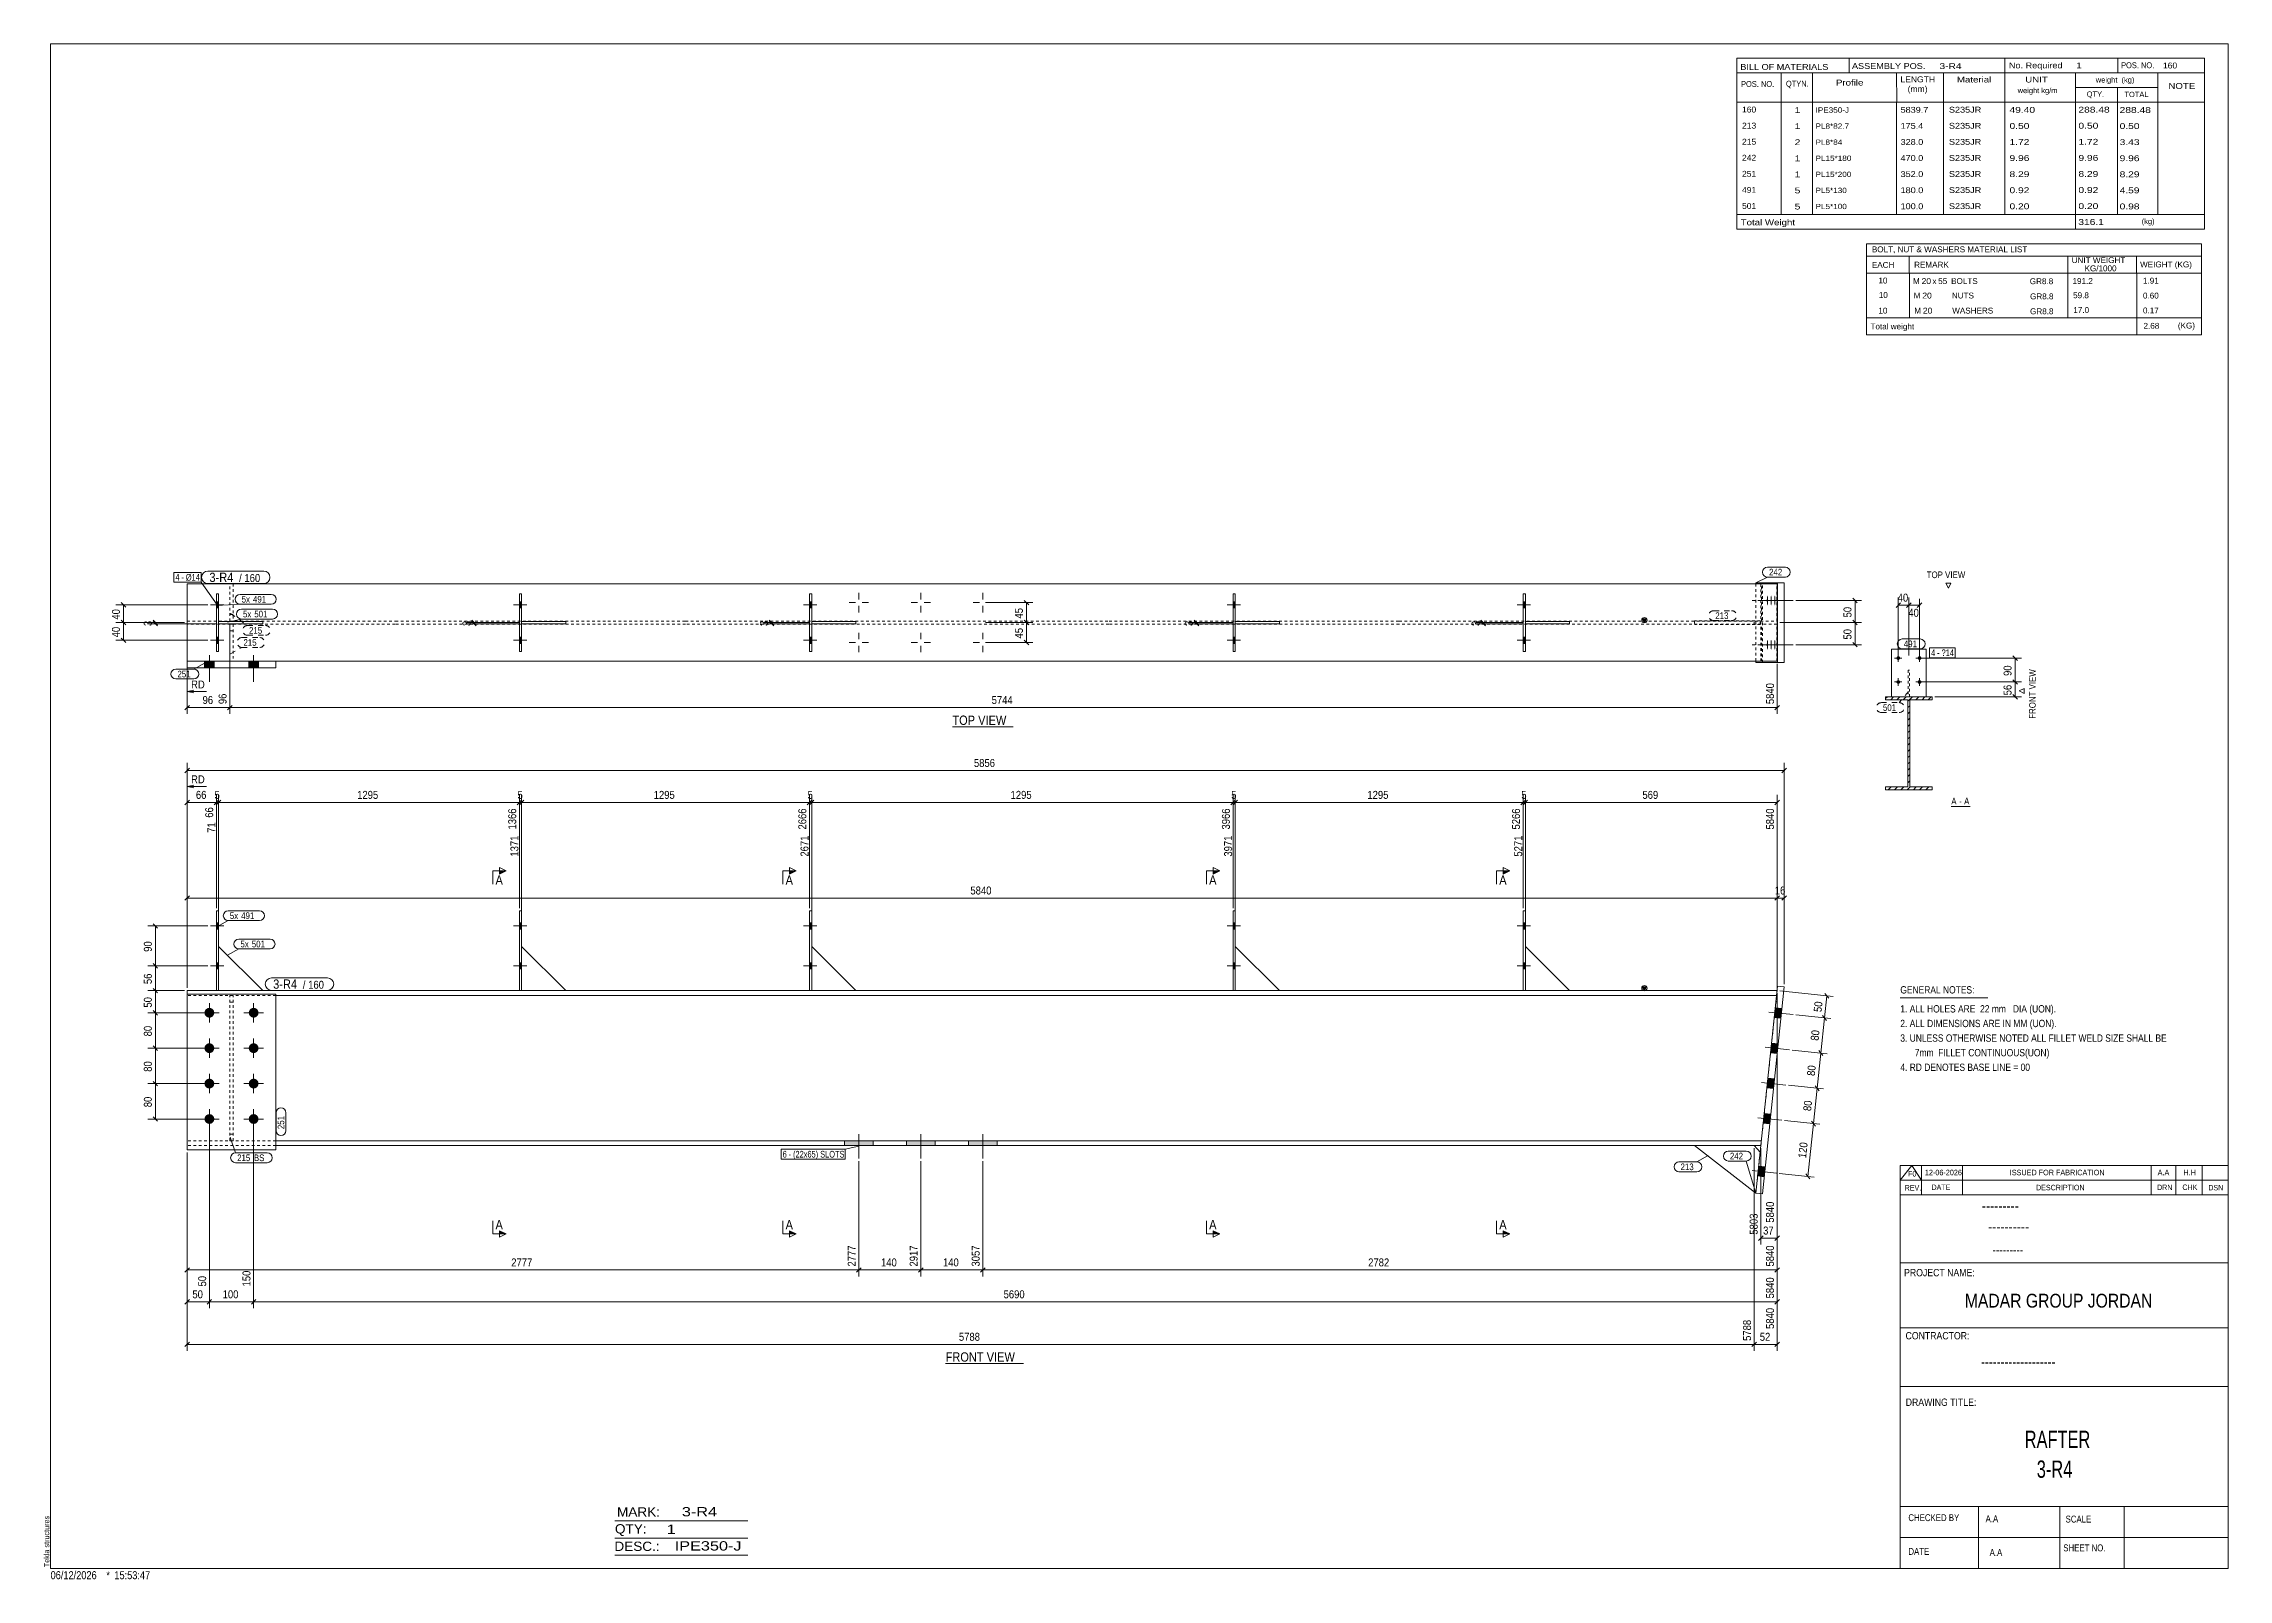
# Model space of a CAD drawing. Header units: millimetres. Extents: x 2 to 825, y 1 to 579.
import ezdxf

# ---------------------------------------------------------------- set-up
doc = ezdxf.new("R2010")
doc.units = ezdxf.units.MM
for name, pattern in [('XKITLINE00', [0]), ('XKITLINE01', [4, 1, -1, 1, -1]), ('XKITLINE02', [4, 2, -2])]:
    doc.linetypes.add(name, pattern=pattern)
for name, color, linetype, lineweight in [('Bolt', 3, 'Continuous', 0), ('BoltMark', 7, 'Continuous', 0), ('Dimensions', 7, 'Continuous', 0), ('DrawingSheet', 5, 'Continuous', 0), ('OtherObjectType', 7, 'Continuous', 0), ('Part', 2, 'Continuous', 0), ('PartMark', 7, 'Continuous', 0), ('Section', 6, 'Continuous', 0)]:
    doc.layers.add(name, color=color, linetype=linetype, lineweight=lineweight)
doc.styles.add('@ARIAL_UNICODE_MS_BOLD', font='ARIAL.TTF')
doc.styles.add('ARIAL', font='ARIAL.TTF')
doc.styles.add('ARIAL_NARROW', font='ARIALN.TTF')
doc.styles.add('COMIC_SANS_MS_BOLD', font='COMICBD.TTF')
doc.styles.add('SWIS721_EX_BT', font='ARIAL.TTF')
doc.styles.add('SWISSE', font='ARIAL.TTF')

# ---------------------------------------------------------------- blocks, each defined once
blk = doc.blocks.new('*A1')
at = {"layer": 'Part', "color": 7, "linetype": 'XKITLINE00', "lineweight": 0}
for p, q in [((695.98, 332.49), (696.62, 333.13)), ((697.88, 332.03), (698.98, 333.13)), ((700.24, 332.03), (701.34, 333.13)), ((702.59, 332.03), (703.69, 333.13)), ((704.38, 331.46), (706.05, 333.13)), ((704.38, 329.11), (705.08, 329.81)), ((707.31, 332.03), (708.41, 333.13)), ((709.67, 332.03), (710.77, 333.13)), ((712.02, 332.03), (713.12, 333.13)), ((704.38, 326.75), (705.08, 327.45)), ((704.38, 324.39), (705.08, 325.09)), ((704.38, 322.03), (705.08, 322.73)), ((704.38, 319.68), (705.08, 320.38)), ((704.38, 317.32), (705.08, 318.02)), ((704.38, 314.96), (705.08, 315.66)), ((704.38, 312.61), (705.08, 313.31)), ((704.38, 310.25), (705.08, 310.95)), ((704.38, 307.89), (705.08, 308.59)), ((704.38, 305.53), (705.08, 306.23)), ((696.98, 298.13), (698.08, 299.23)), ((699.34, 298.13), (700.44, 299.23)), ((701.7, 298.13), (702.8, 299.23)), ((704.05, 298.13), (705.15, 299.23)), ((704.38, 303.18), (705.08, 303.88)), ((704.38, 300.82), (705.08, 301.52)), ((706.41, 298.13), (707.51, 299.23)), ((708.77, 298.13), (709.87, 299.23)), ((711.13, 298.13), (712.23, 299.23))]:
    blk.add_line(p, q, dxfattribs=at)
blk = doc.blocks.new('*A2')
at = {"layer": 'Bolt'}
for points in [[(303.93, 164.22), (303.93, 166.06), (314.77, 166.06), (314.77, 164.22)], [(303.93, 164.22), (303.93, 166.06), (314.77, 166.06), (314.77, 164.22)], [(327.27, 164.22), (327.27, 166.06), (338.1, 166.06), (338.1, 164.22)], [(327.27, 164.22), (327.27, 166.06), (338.1, 166.06), (338.1, 164.22)], [(350.6, 164.22), (350.6, 166.06), (361.43, 166.06), (361.43, 164.22)], [(350.6, 164.22), (350.6, 166.06), (361.43, 166.06), (361.43, 164.22)]]:
    blk.add_hatch(color=3, dxfattribs=at).paths.add_polyline_path(points, flags=17)
at = {"layer": 'Bolt', "color": 3, "linetype": 'XKITLINE00', "lineweight": 0}
for p, q in [((303.93, 164.22), (303.93, 166.06)), ((303.93, 164.22), (303.93, 166.06)), ((309.35, 159.39), (309.35, 168.56)), ((309.35, 159.39), (309.35, 168.56)), ((314.77, 164.22), (314.77, 166.06)), ((314.77, 164.22), (314.77, 166.06)), ((327.27, 164.22), (327.27, 166.06)), ((327.27, 164.22), (327.27, 166.06)), ((332.68, 159.39), (332.68, 168.56)), ((332.68, 159.39), (332.68, 168.56)), ((338.1, 164.22), (338.1, 166.06)), ((338.1, 164.22), (338.1, 166.06)), ((350.6, 164.22), (350.6, 166.06)), ((350.6, 164.22), (350.6, 166.06)), ((356.02, 159.39), (356.02, 168.56)), ((356.02, 159.39), (356.02, 168.56)), ((361.43, 164.22), (361.43, 166.06)), ((361.43, 164.22), (361.43, 166.06))]:
    blk.add_line(p, q, dxfattribs=at)
blk = doc.blocks.new('*A3')
at = {"layer": 'Bolt'}
for points in [[(67.42, 248.06), (68.25, 248.06), (68.25, 245.72), (67.42, 245.72)], [(67.42, 248.06), (68.25, 248.06), (68.25, 245.72), (67.42, 245.72)], [(67.42, 233.06), (68.25, 233.06), (68.25, 230.72), (67.42, 230.72)], [(67.42, 233.06), (68.25, 233.06), (68.25, 230.72), (67.42, 230.72)]]:
    blk.add_hatch(color=3, dxfattribs=at).paths.add_polyline_path(points, flags=17)
at = {"layer": 'Bolt', "color": 3, "linetype": 'XKITLINE00', "lineweight": 0}
for p, q in [((70.18, 246.89), (65.18, 246.89)), ((70.18, 246.89), (65.18, 246.89)), ((68.25, 248.06), (67.42, 248.06)), ((68.25, 248.06), (67.42, 248.06)), ((68.25, 245.72), (67.42, 245.72)), ((68.25, 245.72), (67.42, 245.72)), ((70.18, 231.89), (65.18, 231.89)), ((70.18, 231.89), (65.18, 231.89)), ((68.25, 233.06), (67.42, 233.06)), ((68.25, 233.06), (67.42, 233.06)), ((68.25, 230.72), (67.42, 230.72)), ((68.25, 230.72), (67.42, 230.72))]:
    blk.add_line(p, q, dxfattribs=at)
blk = doc.blocks.new('*A4')
at = {"layer": 'Bolt'}
for points in [[(181.52, 248.06), (182.35, 248.06), (182.35, 245.72), (181.52, 245.72)], [(181.52, 248.06), (182.35, 248.06), (182.35, 245.72), (181.52, 245.72)], [(181.52, 233.06), (182.35, 233.06), (182.35, 230.72), (181.52, 230.72)], [(181.52, 233.06), (182.35, 233.06), (182.35, 230.72), (181.52, 230.72)]]:
    blk.add_hatch(color=3, dxfattribs=at).paths.add_polyline_path(points, flags=17)
at = {"layer": 'Bolt', "color": 3, "linetype": 'XKITLINE00', "lineweight": 0}
for p, q in [((184.28, 246.89), (179.28, 246.89)), ((184.28, 246.89), (179.28, 246.89)), ((182.35, 248.06), (181.52, 248.06)), ((182.35, 248.06), (181.52, 248.06)), ((182.35, 245.72), (181.52, 245.72)), ((182.35, 245.72), (181.52, 245.72)), ((184.28, 231.89), (179.28, 231.89)), ((184.28, 231.89), (179.28, 231.89)), ((182.35, 233.06), (181.52, 233.06)), ((182.35, 233.06), (181.52, 233.06)), ((182.35, 230.72), (181.52, 230.72)), ((182.35, 230.72), (181.52, 230.72))]:
    blk.add_line(p, q, dxfattribs=at)
blk = doc.blocks.new('*A5')
at = {"layer": 'Bolt'}
for points in [[(290.75, 248.06), (291.58, 248.06), (291.58, 245.72), (290.75, 245.72)], [(290.75, 248.06), (291.58, 248.06), (291.58, 245.72), (290.75, 245.72)], [(290.75, 233.06), (291.58, 233.06), (291.58, 230.72), (290.75, 230.72)], [(290.75, 233.06), (291.58, 233.06), (291.58, 230.72), (290.75, 230.72)]]:
    blk.add_hatch(color=3, dxfattribs=at).paths.add_polyline_path(points, flags=17)
at = {"layer": 'Bolt', "color": 3, "linetype": 'XKITLINE00', "lineweight": 0}
for p, q in [((293.52, 246.89), (288.52, 246.89)), ((293.52, 246.89), (288.52, 246.89)), ((291.58, 248.06), (290.75, 248.06)), ((291.58, 248.06), (290.75, 248.06)), ((291.58, 245.72), (290.75, 245.72)), ((291.58, 245.72), (290.75, 245.72)), ((293.52, 231.89), (288.52, 231.89)), ((293.52, 231.89), (288.52, 231.89)), ((291.58, 233.06), (290.75, 233.06)), ((291.58, 233.06), (290.75, 233.06)), ((291.58, 230.72), (290.75, 230.72)), ((291.58, 230.72), (290.75, 230.72))]:
    blk.add_line(p, q, dxfattribs=at)
blk = doc.blocks.new('*A6')
at = {"layer": 'Bolt'}
for points in [[(450.25, 248.06), (451.08, 248.06), (451.08, 245.72), (450.25, 245.72)], [(450.25, 248.06), (451.08, 248.06), (451.08, 245.72), (450.25, 245.72)], [(450.25, 233.06), (451.08, 233.06), (451.08, 230.72), (450.25, 230.72)], [(450.25, 233.06), (451.08, 233.06), (451.08, 230.72), (450.25, 230.72)]]:
    blk.add_hatch(color=3, dxfattribs=at).paths.add_polyline_path(points, flags=17)
at = {"layer": 'Bolt', "color": 3, "linetype": 'XKITLINE00', "lineweight": 0}
for p, q in [((453.02, 246.89), (448.02, 246.89)), ((453.02, 246.89), (448.02, 246.89)), ((451.08, 248.06), (450.25, 248.06)), ((451.08, 248.06), (450.25, 248.06)), ((451.08, 245.72), (450.25, 245.72)), ((451.08, 245.72), (450.25, 245.72)), ((453.02, 231.89), (448.02, 231.89)), ((453.02, 231.89), (448.02, 231.89)), ((451.08, 233.06), (450.25, 233.06)), ((451.08, 233.06), (450.25, 233.06)), ((451.08, 230.72), (450.25, 230.72)), ((451.08, 230.72), (450.25, 230.72))]:
    blk.add_line(p, q, dxfattribs=at)
blk = doc.blocks.new('*A7')
at = {"layer": 'Bolt'}
for points in [[(559.48, 248.06), (560.32, 248.06), (560.32, 245.72), (559.48, 245.72)], [(559.48, 248.06), (560.32, 248.06), (560.32, 245.72), (559.48, 245.72)], [(559.48, 233.06), (560.32, 233.06), (560.32, 230.72), (559.48, 230.72)], [(559.48, 233.06), (560.32, 233.06), (560.32, 230.72), (559.48, 230.72)]]:
    blk.add_hatch(color=3, dxfattribs=at).paths.add_polyline_path(points, flags=17)
at = {"layer": 'Bolt', "color": 3, "linetype": 'XKITLINE00', "lineweight": 0}
for p, q in [((562.25, 246.89), (557.25, 246.89)), ((562.25, 246.89), (557.25, 246.89)), ((560.32, 248.06), (559.48, 248.06)), ((560.32, 248.06), (559.48, 248.06)), ((560.32, 245.72), (559.48, 245.72)), ((560.32, 245.72), (559.48, 245.72)), ((562.25, 231.89), (557.25, 231.89)), ((562.25, 231.89), (557.25, 231.89)), ((560.32, 233.06), (559.48, 233.06)), ((560.32, 233.06), (559.48, 233.06)), ((560.32, 230.72), (559.48, 230.72)), ((560.32, 230.72), (559.48, 230.72))]:
    blk.add_line(p, q, dxfattribs=at)
blk = doc.blocks.new('*A8')
at = {"layer": 'Bolt'}
for points in [[(656.55, 212.18), (654.06, 212.44), (654.45, 216.09), (656.93, 215.83)], [(656.55, 212.18), (654.06, 212.44), (654.45, 216.09), (656.93, 215.83)], [(655.15, 198.92), (652.66, 199.19), (653.05, 202.83), (655.53, 202.57)], [(655.15, 198.92), (652.66, 199.19), (653.05, 202.83), (655.53, 202.57)], [(653.75, 185.66), (651.26, 185.93), (651.65, 189.57), (654.14, 189.31)], [(653.75, 185.66), (651.26, 185.93), (651.65, 189.57), (654.14, 189.31)], [(652.35, 172.4), (649.87, 172.67), (650.25, 176.31), (652.74, 176.05)], [(652.35, 172.4), (649.87, 172.67), (650.25, 176.31), (652.74, 176.05)], [(650.25, 152.51), (647.77, 152.78), (648.15, 156.42), (650.64, 156.16)], [(650.25, 152.51), (647.77, 152.78), (648.15, 156.42), (650.64, 156.16)]]:
    blk.add_hatch(color=3, dxfattribs=at).paths.add_polyline_path(points, flags=17)
at = {"layer": 'Bolt', "color": 3, "linetype": 'XKITLINE00', "lineweight": 0}
for p, q in [((661.13, 213.54), (652.02, 214.5)), ((661.13, 213.54), (652.02, 214.5)), ((656.93, 215.83), (654.45, 216.09)), ((656.93, 215.83), (654.45, 216.09)), ((656.55, 212.18), (654.06, 212.44)), ((656.55, 212.18), (654.06, 212.44)), ((659.73, 200.28), (650.62, 201.24)), ((659.73, 200.28), (650.62, 201.24)), ((655.15, 198.92), (652.66, 199.19)), ((655.15, 198.92), (652.66, 199.19)), ((655.53, 202.57), (653.05, 202.83)), ((655.53, 202.57), (653.05, 202.83)), ((654.14, 189.31), (651.65, 189.57)), ((654.14, 189.31), (651.65, 189.57)), ((658.34, 187.02), (649.22, 187.98)), ((658.34, 187.02), (649.22, 187.98)), ((653.75, 185.66), (651.26, 185.93)), ((653.75, 185.66), (651.26, 185.93)), ((656.94, 173.76), (647.82, 174.72)), ((656.94, 173.76), (647.82, 174.72)), ((652.74, 176.05), (650.25, 176.31)), ((652.74, 176.05), (650.25, 176.31)), ((652.35, 172.4), (649.87, 172.67)), ((652.35, 172.4), (649.87, 172.67)), ((650.64, 156.16), (648.15, 156.42)), ((650.64, 156.16), (648.15, 156.42)), ((654.84, 153.87), (645.72, 154.84)), ((654.84, 153.87), (645.72, 154.84)), ((650.25, 152.51), (647.77, 152.78)), ((650.25, 152.51), (647.77, 152.78))]:
    blk.add_line(p, q, dxfattribs=at)
blk = doc.blocks.new('*A9')
at = {"layer": 'Bolt'}
for points in [[(62.95, 214.27), (62.95, 214.31), (62.95, 214.36), (62.96, 214.4), (62.96, 214.45), (62.97, 214.49), (62.98, 214.54), (62.99, 214.58), (62.99, 214.62), (63, 214.67), (63.02, 214.71), (63.03, 214.75), (63.04, 214.8), (63.06, 214.84), (63.07, 214.88), (63.09, 214.92), (63.11, 214.97), (63.13, 215.01), (63.15, 215.05), (63.17, 215.09), (63.19, 215.13), (63.21, 215.16), (63.23, 215.2), (63.26, 215.24), (63.28, 215.28), (63.31, 215.31), (63.34, 215.35), (63.37, 215.39), (63.4, 215.42), (63.42, 215.45), (63.46, 215.49), (63.49, 215.52), (63.52, 215.55), (63.55, 215.58), (63.59, 215.61), (63.62, 215.64), (63.66, 215.67), (63.69, 215.69), (63.73, 215.72), (63.76, 215.75), (63.8, 215.77), (63.84, 215.79), (63.88, 215.82), (63.92, 215.84), (63.96, 215.86), (64, 215.88), (64.04, 215.9), (64.08, 215.92), (64.12, 215.93), (64.17, 215.95), (64.21, 215.96), (64.25, 215.98), (64.29, 215.99), (64.34, 216), (64.38, 216.01), (64.43, 216.02), (64.47, 216.03), (64.51, 216.04), (64.56, 216.04), (64.6, 216.05), (64.65, 216.05), (64.69, 216.05), (64.74, 216.05), (64.78, 216.06), (64.83, 216.05), (64.87, 216.05), (64.92, 216.05), (64.96, 216.05), (65.01, 216.04), (65.05, 216.04), (65.1, 216.03), (65.14, 216.02), (65.19, 216.01), (65.23, 216), (65.27, 215.99), (65.32, 215.98), (65.36, 215.96), (65.4, 215.95), (65.44, 215.93), (65.48, 215.92), (65.53, 215.9), (65.57, 215.88), (65.61, 215.86), (65.65, 215.84), (65.69, 215.82), (65.73, 215.79), (65.76, 215.77), (65.8, 215.75), (65.84, 215.72), (65.88, 215.69), (65.91, 215.67), (65.95, 215.64), (65.98, 215.61), (66.01, 215.58), (66.05, 215.55), (66.08, 215.52), (66.11, 215.49), (66.14, 215.45), (66.17, 215.42), (66.2, 215.39), (66.23, 215.35), (66.26, 215.31), (66.28, 215.28), (66.31, 215.24), (66.33, 215.2), (66.36, 215.16), (66.38, 215.13), (66.4, 215.09), (66.42, 215.05), (66.44, 215.01), (66.46, 214.97), (66.48, 214.92), (66.49, 214.88), (66.51, 214.84), (66.52, 214.8), (66.54, 214.75), (66.55, 214.71), (66.56, 214.67), (66.57, 214.62), (66.58, 214.58), (66.59, 214.54), (66.6, 214.49), (66.6, 214.45), (66.61, 214.4), (66.61, 214.36), (66.61, 214.31), (66.62, 214.27), (66.62, 214.22), (66.62, 214.18), (66.61, 214.13), (66.61, 214.09), (66.61, 214.04), (66.6, 214), (66.6, 213.95), (66.59, 213.91), (66.58, 213.86), (66.57, 213.82), (66.56, 213.78), (66.55, 213.73), (66.54, 213.69), (66.52, 213.65), (66.51, 213.6), (66.49, 213.56), (66.48, 213.52), (66.46, 213.48), (66.44, 213.44), (66.42, 213.4), (66.4, 213.36), (66.38, 213.32), (66.36, 213.28), (66.33, 213.24), (66.31, 213.2), (66.28, 213.17), (66.26, 213.13), (66.23, 213.09), (66.2, 213.06), (66.17, 213.02), (66.14, 212.99), (66.11, 212.96), (66.08, 212.93), (66.05, 212.89), (66.01, 212.86), (65.98, 212.83), (65.95, 212.8), (65.91, 212.78), (65.88, 212.75), (65.84, 212.72), (65.8, 212.7), (65.76, 212.67), (65.73, 212.65), (65.69, 212.63), (65.65, 212.61), (65.61, 212.58), (65.57, 212.56), (65.53, 212.55), (65.48, 212.53), (65.44, 212.51), (65.4, 212.5), (65.36, 212.48), (65.32, 212.47), (65.27, 212.46), (65.23, 212.44), (65.19, 212.43), (65.14, 212.42), (65.1, 212.42), (65.05, 212.41), (65.01, 212.4), (64.96, 212.4), (64.92, 212.39), (64.87, 212.39), (64.83, 212.39), (64.78, 212.39), (64.74, 212.39), (64.69, 212.39), (64.65, 212.39), (64.6, 212.4), (64.56, 212.4), (64.51, 212.41), (64.47, 212.42), (64.43, 212.42), (64.38, 212.43), (64.34, 212.44), (64.29, 212.46), (64.25, 212.47), (64.21, 212.48), (64.17, 212.5), (64.12, 212.51), (64.08, 212.53), (64.04, 212.55), (64, 212.56), (63.96, 212.58), (63.92, 212.61), (63.88, 212.63), (63.84, 212.65), (63.8, 212.67), (63.76, 212.7), (63.73, 212.72), (63.69, 212.75), (63.66, 212.78), (63.62, 212.8), (63.59, 212.83), (63.55, 212.86), (63.52, 212.89), (63.49, 212.93), (63.46, 212.96), (63.42, 212.99), (63.4, 213.02), (63.37, 213.06), (63.34, 213.09), (63.31, 213.13), (63.28, 213.17), (63.26, 213.2), (63.23, 213.24), (63.21, 213.28), (63.19, 213.32), (63.17, 213.36), (63.15, 213.4), (63.13, 213.44), (63.11, 213.48), (63.09, 213.52), (63.07, 213.56), (63.06, 213.6), (63.04, 213.65), (63.03, 213.69), (63.02, 213.73), (63, 213.78), (62.99, 213.82), (62.99, 213.86), (62.98, 213.91), (62.97, 213.95), (62.96, 214), (62.96, 214.04), (62.95, 214.09), (62.95, 214.13), (62.95, 214.18), (62.95, 214.22)], [(79.62, 214.27), (79.62, 214.31), (79.62, 214.36), (79.63, 214.4), (79.63, 214.45), (79.64, 214.49), (79.64, 214.54), (79.65, 214.58), (79.66, 214.62), (79.67, 214.67), (79.68, 214.71), (79.7, 214.75), (79.71, 214.8), (79.72, 214.84), (79.74, 214.88), (79.76, 214.92), (79.77, 214.97), (79.79, 215.01), (79.81, 215.05), (79.83, 215.09), (79.85, 215.13), (79.88, 215.16), (79.9, 215.2), (79.93, 215.24), (79.95, 215.28), (79.98, 215.31), (80, 215.35), (80.03, 215.39), (80.06, 215.42), (80.09, 215.45), (80.12, 215.49), (80.15, 215.52), (80.19, 215.55), (80.22, 215.58), (80.25, 215.61), (80.29, 215.64), (80.32, 215.67), (80.36, 215.69), (80.39, 215.72), (80.43, 215.75), (80.47, 215.77), (80.51, 215.79), (80.55, 215.82), (80.59, 215.84), (80.63, 215.86), (80.67, 215.88), (80.71, 215.9), (80.75, 215.92), (80.79, 215.93), (80.83, 215.95), (80.87, 215.96), (80.92, 215.98), (80.96, 215.99), (81, 216), (81.05, 216.01), (81.09, 216.02), (81.14, 216.03), (81.18, 216.04), (81.23, 216.04), (81.27, 216.05), (81.32, 216.05), (81.36, 216.05), (81.41, 216.05), (81.45, 216.06), (81.49, 216.05), (81.54, 216.05), (81.58, 216.05), (81.63, 216.05), (81.67, 216.04), (81.72, 216.04), (81.76, 216.03), (81.81, 216.02), (81.85, 216.01), (81.9, 216), (81.94, 215.99), (81.98, 215.98), (82.03, 215.96), (82.07, 215.95), (82.11, 215.93), (82.15, 215.92), (82.19, 215.9), (82.23, 215.88), (82.27, 215.86), (82.31, 215.84), (82.35, 215.82), (82.39, 215.79), (82.43, 215.77), (82.47, 215.75), (82.51, 215.72), (82.54, 215.69), (82.58, 215.67), (82.61, 215.64), (82.65, 215.61), (82.68, 215.58), (82.71, 215.55), (82.75, 215.52), (82.78, 215.49), (82.81, 215.45), (82.84, 215.42), (82.87, 215.39), (82.9, 215.35), (82.92, 215.31), (82.95, 215.28), (82.97, 215.24), (83, 215.2), (83.02, 215.16), (83.05, 215.13), (83.07, 215.09), (83.09, 215.05), (83.11, 215.01), (83.13, 214.97), (83.14, 214.92), (83.16, 214.88), (83.18, 214.84), (83.19, 214.8), (83.2, 214.75), (83.22, 214.71), (83.23, 214.67), (83.24, 214.62), (83.25, 214.58), (83.26, 214.54), (83.26, 214.49), (83.27, 214.45), (83.27, 214.4), (83.28, 214.36), (83.28, 214.31), (83.28, 214.27), (83.28, 214.22), (83.28, 214.18), (83.28, 214.13), (83.28, 214.09), (83.27, 214.04), (83.27, 214), (83.26, 213.95), (83.26, 213.91), (83.25, 213.86), (83.24, 213.82), (83.23, 213.78), (83.22, 213.73), (83.2, 213.69), (83.19, 213.65), (83.18, 213.6), (83.16, 213.56), (83.14, 213.52), (83.13, 213.48), (83.11, 213.44), (83.09, 213.4), (83.07, 213.36), (83.05, 213.32), (83.02, 213.28), (83, 213.24), (82.97, 213.2), (82.95, 213.17), (82.92, 213.13), (82.9, 213.09), (82.87, 213.06), (82.84, 213.02), (82.81, 212.99), (82.78, 212.96), (82.75, 212.93), (82.71, 212.89), (82.68, 212.86), (82.65, 212.83), (82.61, 212.8), (82.58, 212.78), (82.54, 212.75), (82.51, 212.72), (82.47, 212.7), (82.43, 212.67), (82.39, 212.65), (82.35, 212.63), (82.31, 212.61), (82.27, 212.58), (82.23, 212.56), (82.19, 212.55), (82.15, 212.53), (82.11, 212.51), (82.07, 212.5), (82.03, 212.48), (81.98, 212.47), (81.94, 212.46), (81.9, 212.44), (81.85, 212.43), (81.81, 212.42), (81.76, 212.42), (81.72, 212.41), (81.67, 212.4), (81.63, 212.4), (81.58, 212.39), (81.54, 212.39), (81.49, 212.39), (81.45, 212.39), (81.41, 212.39), (81.36, 212.39), (81.32, 212.39), (81.27, 212.4), (81.23, 212.4), (81.18, 212.41), (81.14, 212.42), (81.09, 212.42), (81.05, 212.43), (81, 212.44), (80.96, 212.46), (80.92, 212.47), (80.87, 212.48), (80.83, 212.5), (80.79, 212.51), (80.75, 212.53), (80.71, 212.55), (80.67, 212.56), (80.63, 212.58), (80.59, 212.61), (80.55, 212.63), (80.51, 212.65), (80.47, 212.67), (80.43, 212.7), (80.39, 212.72), (80.36, 212.75), (80.32, 212.78), (80.29, 212.8), (80.25, 212.83), (80.22, 212.86), (80.19, 212.89), (80.15, 212.93), (80.12, 212.96), (80.09, 212.99), (80.06, 213.02), (80.03, 213.06), (80, 213.09), (79.98, 213.13), (79.95, 213.17), (79.93, 213.2), (79.9, 213.24), (79.88, 213.28), (79.85, 213.32), (79.83, 213.36), (79.81, 213.4), (79.79, 213.44), (79.77, 213.48), (79.76, 213.52), (79.74, 213.56), (79.72, 213.6), (79.71, 213.65), (79.7, 213.69), (79.68, 213.73), (79.67, 213.78), (79.66, 213.82), (79.65, 213.86), (79.64, 213.91), (79.64, 213.95), (79.63, 214), (79.63, 214.04), (79.62, 214.09), (79.62, 214.13), (79.62, 214.18), (79.62, 214.22)], [(62.95, 200.93), (62.95, 200.98), (62.95, 201.02), (62.96, 201.07), (62.96, 201.11), (62.97, 201.16), (62.98, 201.2), (62.99, 201.25), (62.99, 201.29), (63, 201.33), (63.02, 201.38), (63.03, 201.42), (63.04, 201.46), (63.06, 201.51), (63.07, 201.55), (63.09, 201.59), (63.11, 201.63), (63.13, 201.67), (63.15, 201.71), (63.17, 201.75), (63.19, 201.79), (63.21, 201.83), (63.23, 201.87), (63.26, 201.91), (63.28, 201.94), (63.31, 201.98), (63.34, 202.02), (63.37, 202.05), (63.4, 202.09), (63.42, 202.12), (63.46, 202.15), (63.49, 202.19), (63.52, 202.22), (63.55, 202.25), (63.59, 202.28), (63.62, 202.31), (63.66, 202.33), (63.69, 202.36), (63.73, 202.39), (63.76, 202.41), (63.8, 202.44), (63.84, 202.46), (63.88, 202.48), (63.92, 202.51), (63.96, 202.53), (64, 202.55), (64.04, 202.56), (64.08, 202.58), (64.12, 202.6), (64.17, 202.61), (64.21, 202.63), (64.25, 202.64), (64.29, 202.66), (64.34, 202.67), (64.38, 202.68), (64.43, 202.69), (64.47, 202.7), (64.51, 202.7), (64.56, 202.71), (64.6, 202.71), (64.65, 202.72), (64.69, 202.72), (64.74, 202.72), (64.78, 202.72), (64.83, 202.72), (64.87, 202.72), (64.92, 202.72), (64.96, 202.71), (65.01, 202.71), (65.05, 202.7), (65.1, 202.7), (65.14, 202.69), (65.19, 202.68), (65.23, 202.67), (65.27, 202.66), (65.32, 202.64), (65.36, 202.63), (65.4, 202.61), (65.44, 202.6), (65.48, 202.58), (65.53, 202.56), (65.57, 202.55), (65.61, 202.53), (65.65, 202.51), (65.69, 202.48), (65.73, 202.46), (65.76, 202.44), (65.8, 202.41), (65.84, 202.39), (65.88, 202.36), (65.91, 202.33), (65.95, 202.31), (65.98, 202.28), (66.01, 202.25), (66.05, 202.22), (66.08, 202.19), (66.11, 202.15), (66.14, 202.12), (66.17, 202.09), (66.2, 202.05), (66.23, 202.02), (66.26, 201.98), (66.28, 201.94), (66.31, 201.91), (66.33, 201.87), (66.36, 201.83), (66.38, 201.79), (66.4, 201.75), (66.42, 201.71), (66.44, 201.67), (66.46, 201.63), (66.48, 201.59), (66.49, 201.55), (66.51, 201.51), (66.52, 201.46), (66.54, 201.42), (66.55, 201.38), (66.56, 201.33), (66.57, 201.29), (66.58, 201.25), (66.59, 201.2), (66.6, 201.16), (66.6, 201.11), (66.61, 201.07), (66.61, 201.02), (66.61, 200.98), (66.62, 200.93), (66.62, 200.89), (66.62, 200.84), (66.61, 200.8), (66.61, 200.75), (66.61, 200.71), (66.6, 200.66), (66.6, 200.62), (66.59, 200.58), (66.58, 200.53), (66.57, 200.49), (66.56, 200.44), (66.55, 200.4), (66.54, 200.36), (66.52, 200.31), (66.51, 200.27), (66.49, 200.23), (66.48, 200.19), (66.46, 200.15), (66.44, 200.1), (66.42, 200.06), (66.4, 200.02), (66.38, 199.99), (66.36, 199.95), (66.33, 199.91), (66.31, 199.87), (66.28, 199.83), (66.26, 199.8), (66.23, 199.76), (66.2, 199.73), (66.17, 199.69), (66.14, 199.66), (66.11, 199.62), (66.08, 199.59), (66.05, 199.56), (66.01, 199.53), (65.98, 199.5), (65.95, 199.47), (65.91, 199.44), (65.88, 199.42), (65.84, 199.39), (65.8, 199.36), (65.76, 199.34), (65.73, 199.32), (65.69, 199.29), (65.65, 199.27), (65.61, 199.25), (65.57, 199.23), (65.53, 199.21), (65.48, 199.19), (65.44, 199.18), (65.4, 199.16), (65.36, 199.15), (65.32, 199.13), (65.27, 199.12), (65.23, 199.11), (65.19, 199.1), (65.14, 199.09), (65.1, 199.08), (65.05, 199.08), (65.01, 199.07), (64.96, 199.06), (64.92, 199.06), (64.87, 199.06), (64.83, 199.06), (64.78, 199.06), (64.74, 199.06), (64.69, 199.06), (64.65, 199.06), (64.6, 199.06), (64.56, 199.07), (64.51, 199.08), (64.47, 199.08), (64.43, 199.09), (64.38, 199.1), (64.34, 199.11), (64.29, 199.12), (64.25, 199.13), (64.21, 199.15), (64.17, 199.16), (64.12, 199.18), (64.08, 199.19), (64.04, 199.21), (64, 199.23), (63.96, 199.25), (63.92, 199.27), (63.88, 199.29), (63.84, 199.32), (63.8, 199.34), (63.76, 199.36), (63.73, 199.39), (63.69, 199.42), (63.66, 199.44), (63.62, 199.47), (63.59, 199.5), (63.55, 199.53), (63.52, 199.56), (63.49, 199.59), (63.46, 199.62), (63.42, 199.66), (63.4, 199.69), (63.37, 199.73), (63.34, 199.76), (63.31, 199.8), (63.28, 199.83), (63.26, 199.87), (63.23, 199.91), (63.21, 199.95), (63.19, 199.99), (63.17, 200.02), (63.15, 200.06), (63.13, 200.1), (63.11, 200.15), (63.09, 200.19), (63.07, 200.23), (63.06, 200.27), (63.04, 200.31), (63.03, 200.36), (63.02, 200.4), (63, 200.44), (62.99, 200.49), (62.99, 200.53), (62.98, 200.58), (62.97, 200.62), (62.96, 200.66), (62.96, 200.71), (62.95, 200.75), (62.95, 200.8), (62.95, 200.84), (62.95, 200.89)], [(79.62, 200.93), (79.62, 200.98), (79.62, 201.02), (79.63, 201.07), (79.63, 201.11), (79.64, 201.16), (79.64, 201.2), (79.65, 201.25), (79.66, 201.29), (79.67, 201.33), (79.68, 201.38), (79.7, 201.42), (79.71, 201.46), (79.72, 201.51), (79.74, 201.55), (79.76, 201.59), (79.77, 201.63), (79.79, 201.67), (79.81, 201.71), (79.83, 201.75), (79.85, 201.79), (79.88, 201.83), (79.9, 201.87), (79.93, 201.91), (79.95, 201.94), (79.98, 201.98), (80, 202.02), (80.03, 202.05), (80.06, 202.09), (80.09, 202.12), (80.12, 202.15), (80.15, 202.19), (80.19, 202.22), (80.22, 202.25), (80.25, 202.28), (80.29, 202.31), (80.32, 202.33), (80.36, 202.36), (80.39, 202.39), (80.43, 202.41), (80.47, 202.44), (80.51, 202.46), (80.55, 202.48), (80.59, 202.51), (80.63, 202.53), (80.67, 202.55), (80.71, 202.56), (80.75, 202.58), (80.79, 202.6), (80.83, 202.61), (80.87, 202.63), (80.92, 202.64), (80.96, 202.66), (81, 202.67), (81.05, 202.68), (81.09, 202.69), (81.14, 202.7), (81.18, 202.7), (81.23, 202.71), (81.27, 202.71), (81.32, 202.72), (81.36, 202.72), (81.41, 202.72), (81.45, 202.72), (81.49, 202.72), (81.54, 202.72), (81.58, 202.72), (81.63, 202.71), (81.67, 202.71), (81.72, 202.7), (81.76, 202.7), (81.81, 202.69), (81.85, 202.68), (81.9, 202.67), (81.94, 202.66), (81.98, 202.64), (82.03, 202.63), (82.07, 202.61), (82.11, 202.6), (82.15, 202.58), (82.19, 202.56), (82.23, 202.55), (82.27, 202.53), (82.31, 202.51), (82.35, 202.48), (82.39, 202.46), (82.43, 202.44), (82.47, 202.41), (82.51, 202.39), (82.54, 202.36), (82.58, 202.33), (82.61, 202.31), (82.65, 202.28), (82.68, 202.25), (82.71, 202.22), (82.75, 202.19), (82.78, 202.15), (82.81, 202.12), (82.84, 202.09), (82.87, 202.05), (82.9, 202.02), (82.92, 201.98), (82.95, 201.94), (82.97, 201.91), (83, 201.87), (83.02, 201.83), (83.05, 201.79), (83.07, 201.75), (83.09, 201.71), (83.11, 201.67), (83.13, 201.63), (83.14, 201.59), (83.16, 201.55), (83.18, 201.51), (83.19, 201.46), (83.2, 201.42), (83.22, 201.38), (83.23, 201.33), (83.24, 201.29), (83.25, 201.25), (83.26, 201.2), (83.26, 201.16), (83.27, 201.11), (83.27, 201.07), (83.28, 201.02), (83.28, 200.98), (83.28, 200.93), (83.28, 200.89), (83.28, 200.84), (83.28, 200.8), (83.28, 200.75), (83.27, 200.71), (83.27, 200.66), (83.26, 200.62), (83.26, 200.58), (83.25, 200.53), (83.24, 200.49), (83.23, 200.44), (83.22, 200.4), (83.2, 200.36), (83.19, 200.31), (83.18, 200.27), (83.16, 200.23), (83.14, 200.19), (83.13, 200.15), (83.11, 200.1), (83.09, 200.06), (83.07, 200.02), (83.05, 199.99), (83.02, 199.95), (83, 199.91), (82.97, 199.87), (82.95, 199.83), (82.92, 199.8), (82.9, 199.76), (82.87, 199.73), (82.84, 199.69), (82.81, 199.66), (82.78, 199.62), (82.75, 199.59), (82.71, 199.56), (82.68, 199.53), (82.65, 199.5), (82.61, 199.47), (82.58, 199.44), (82.54, 199.42), (82.51, 199.39), (82.47, 199.36), (82.43, 199.34), (82.39, 199.32), (82.35, 199.29), (82.31, 199.27), (82.27, 199.25), (82.23, 199.23), (82.19, 199.21), (82.15, 199.19), (82.11, 199.18), (82.07, 199.16), (82.03, 199.15), (81.98, 199.13), (81.94, 199.12), (81.9, 199.11), (81.85, 199.1), (81.81, 199.09), (81.76, 199.08), (81.72, 199.08), (81.67, 199.07), (81.63, 199.06), (81.58, 199.06), (81.54, 199.06), (81.49, 199.06), (81.45, 199.06), (81.41, 199.06), (81.36, 199.06), (81.32, 199.06), (81.27, 199.06), (81.23, 199.07), (81.18, 199.08), (81.14, 199.08), (81.09, 199.09), (81.05, 199.1), (81, 199.11), (80.96, 199.12), (80.92, 199.13), (80.87, 199.15), (80.83, 199.16), (80.79, 199.18), (80.75, 199.19), (80.71, 199.21), (80.67, 199.23), (80.63, 199.25), (80.59, 199.27), (80.55, 199.29), (80.51, 199.32), (80.47, 199.34), (80.43, 199.36), (80.39, 199.39), (80.36, 199.42), (80.32, 199.44), (80.29, 199.47), (80.25, 199.5), (80.22, 199.53), (80.19, 199.56), (80.15, 199.59), (80.12, 199.62), (80.09, 199.66), (80.06, 199.69), (80.03, 199.73), (80, 199.76), (79.98, 199.8), (79.95, 199.83), (79.93, 199.87), (79.9, 199.91), (79.88, 199.95), (79.85, 199.99), (79.83, 200.02), (79.81, 200.06), (79.79, 200.1), (79.77, 200.15), (79.76, 200.19), (79.74, 200.23), (79.72, 200.27), (79.71, 200.31), (79.7, 200.36), (79.68, 200.4), (79.67, 200.44), (79.66, 200.49), (79.65, 200.53), (79.64, 200.58), (79.64, 200.62), (79.63, 200.66), (79.63, 200.71), (79.62, 200.75), (79.62, 200.8), (79.62, 200.84), (79.62, 200.89)], [(62.95, 187.6), (62.95, 187.65), (62.95, 187.69), (62.96, 187.74), (62.96, 187.78), (62.97, 187.82), (62.98, 187.87), (62.99, 187.91), (62.99, 187.96), (63, 188), (63.02, 188.04), (63.03, 188.09), (63.04, 188.13), (63.06, 188.17), (63.07, 188.22), (63.09, 188.26), (63.11, 188.3), (63.13, 188.34), (63.15, 188.38), (63.17, 188.42), (63.19, 188.46), (63.21, 188.5), (63.23, 188.54), (63.26, 188.57), (63.28, 188.61), (63.31, 188.65), (63.34, 188.68), (63.37, 188.72), (63.4, 188.75), (63.42, 188.79), (63.46, 188.82), (63.49, 188.85), (63.52, 188.88), (63.55, 188.91), (63.59, 188.94), (63.62, 188.97), (63.66, 189), (63.69, 189.03), (63.73, 189.05), (63.76, 189.08), (63.8, 189.1), (63.84, 189.13), (63.88, 189.15), (63.92, 189.17), (63.96, 189.19), (64, 189.21), (64.04, 189.23), (64.08, 189.25), (64.12, 189.27), (64.17, 189.28), (64.21, 189.3), (64.25, 189.31), (64.29, 189.32), (64.34, 189.33), (64.38, 189.34), (64.43, 189.35), (64.47, 189.36), (64.51, 189.37), (64.56, 189.37), (64.6, 189.38), (64.65, 189.38), (64.69, 189.39), (64.74, 189.39), (64.78, 189.39), (64.83, 189.39), (64.87, 189.39), (64.92, 189.38), (64.96, 189.38), (65.01, 189.37), (65.05, 189.37), (65.1, 189.36), (65.14, 189.35), (65.19, 189.34), (65.23, 189.33), (65.27, 189.32), (65.32, 189.31), (65.36, 189.3), (65.4, 189.28), (65.44, 189.27), (65.48, 189.25), (65.53, 189.23), (65.57, 189.21), (65.61, 189.19), (65.65, 189.17), (65.69, 189.15), (65.73, 189.13), (65.76, 189.1), (65.8, 189.08), (65.84, 189.05), (65.88, 189.03), (65.91, 189), (65.95, 188.97), (65.98, 188.94), (66.01, 188.91), (66.05, 188.88), (66.08, 188.85), (66.11, 188.82), (66.14, 188.79), (66.17, 188.75), (66.2, 188.72), (66.23, 188.68), (66.26, 188.65), (66.28, 188.61), (66.31, 188.57), (66.33, 188.54), (66.36, 188.5), (66.38, 188.46), (66.4, 188.42), (66.42, 188.38), (66.44, 188.34), (66.46, 188.3), (66.48, 188.26), (66.49, 188.22), (66.51, 188.17), (66.52, 188.13), (66.54, 188.09), (66.55, 188.04), (66.56, 188), (66.57, 187.96), (66.58, 187.91), (66.59, 187.87), (66.6, 187.82), (66.6, 187.78), (66.61, 187.74), (66.61, 187.69), (66.61, 187.65), (66.62, 187.6), (66.62, 187.56), (66.62, 187.51), (66.61, 187.47), (66.61, 187.42), (66.61, 187.38), (66.6, 187.33), (66.6, 187.29), (66.59, 187.24), (66.58, 187.2), (66.57, 187.15), (66.56, 187.11), (66.55, 187.07), (66.54, 187.02), (66.52, 186.98), (66.51, 186.94), (66.49, 186.9), (66.48, 186.85), (66.46, 186.81), (66.44, 186.77), (66.42, 186.73), (66.4, 186.69), (66.38, 186.65), (66.36, 186.61), (66.33, 186.57), (66.31, 186.54), (66.28, 186.5), (66.26, 186.46), (66.23, 186.43), (66.2, 186.39), (66.17, 186.36), (66.14, 186.32), (66.11, 186.29), (66.08, 186.26), (66.05, 186.23), (66.01, 186.2), (65.98, 186.17), (65.95, 186.14), (65.91, 186.11), (65.88, 186.08), (65.84, 186.06), (65.8, 186.03), (65.76, 186.01), (65.73, 185.98), (65.69, 185.96), (65.65, 185.94), (65.61, 185.92), (65.57, 185.9), (65.53, 185.88), (65.48, 185.86), (65.44, 185.84), (65.4, 185.83), (65.36, 185.81), (65.32, 185.8), (65.27, 185.79), (65.23, 185.78), (65.19, 185.77), (65.14, 185.76), (65.1, 185.75), (65.05, 185.74), (65.01, 185.74), (64.96, 185.73), (64.92, 185.73), (64.87, 185.72), (64.83, 185.72), (64.78, 185.72), (64.74, 185.72), (64.69, 185.72), (64.65, 185.73), (64.6, 185.73), (64.56, 185.74), (64.51, 185.74), (64.47, 185.75), (64.43, 185.76), (64.38, 185.77), (64.34, 185.78), (64.29, 185.79), (64.25, 185.8), (64.21, 185.81), (64.17, 185.83), (64.12, 185.84), (64.08, 185.86), (64.04, 185.88), (64, 185.9), (63.96, 185.92), (63.92, 185.94), (63.88, 185.96), (63.84, 185.98), (63.8, 186.01), (63.76, 186.03), (63.73, 186.06), (63.69, 186.08), (63.66, 186.11), (63.62, 186.14), (63.59, 186.17), (63.55, 186.2), (63.52, 186.23), (63.49, 186.26), (63.46, 186.29), (63.42, 186.32), (63.4, 186.36), (63.37, 186.39), (63.34, 186.43), (63.31, 186.46), (63.28, 186.5), (63.26, 186.54), (63.23, 186.57), (63.21, 186.61), (63.19, 186.65), (63.17, 186.69), (63.15, 186.73), (63.13, 186.77), (63.11, 186.81), (63.09, 186.85), (63.07, 186.9), (63.06, 186.94), (63.04, 186.98), (63.03, 187.02), (63.02, 187.07), (63, 187.11), (62.99, 187.15), (62.99, 187.2), (62.98, 187.24), (62.97, 187.29), (62.96, 187.33), (62.96, 187.38), (62.95, 187.42), (62.95, 187.47), (62.95, 187.51), (62.95, 187.56)], [(79.62, 187.6), (79.62, 187.65), (79.62, 187.69), (79.63, 187.74), (79.63, 187.78), (79.64, 187.82), (79.64, 187.87), (79.65, 187.91), (79.66, 187.96), (79.67, 188), (79.68, 188.04), (79.7, 188.09), (79.71, 188.13), (79.72, 188.17), (79.74, 188.22), (79.76, 188.26), (79.77, 188.3), (79.79, 188.34), (79.81, 188.38), (79.83, 188.42), (79.85, 188.46), (79.88, 188.5), (79.9, 188.54), (79.93, 188.57), (79.95, 188.61), (79.98, 188.65), (80, 188.68), (80.03, 188.72), (80.06, 188.75), (80.09, 188.79), (80.12, 188.82), (80.15, 188.85), (80.19, 188.88), (80.22, 188.91), (80.25, 188.94), (80.29, 188.97), (80.32, 189), (80.36, 189.03), (80.39, 189.05), (80.43, 189.08), (80.47, 189.1), (80.51, 189.13), (80.55, 189.15), (80.59, 189.17), (80.63, 189.19), (80.67, 189.21), (80.71, 189.23), (80.75, 189.25), (80.79, 189.27), (80.83, 189.28), (80.87, 189.3), (80.92, 189.31), (80.96, 189.32), (81, 189.33), (81.05, 189.34), (81.09, 189.35), (81.14, 189.36), (81.18, 189.37), (81.23, 189.37), (81.27, 189.38), (81.32, 189.38), (81.36, 189.39), (81.41, 189.39), (81.45, 189.39), (81.49, 189.39), (81.54, 189.39), (81.58, 189.38), (81.63, 189.38), (81.67, 189.37), (81.72, 189.37), (81.76, 189.36), (81.81, 189.35), (81.85, 189.34), (81.9, 189.33), (81.94, 189.32), (81.98, 189.31), (82.03, 189.3), (82.07, 189.28), (82.11, 189.27), (82.15, 189.25), (82.19, 189.23), (82.23, 189.21), (82.27, 189.19), (82.31, 189.17), (82.35, 189.15), (82.39, 189.13), (82.43, 189.1), (82.47, 189.08), (82.51, 189.05), (82.54, 189.03), (82.58, 189), (82.61, 188.97), (82.65, 188.94), (82.68, 188.91), (82.71, 188.88), (82.75, 188.85), (82.78, 188.82), (82.81, 188.79), (82.84, 188.75), (82.87, 188.72), (82.9, 188.68), (82.92, 188.65), (82.95, 188.61), (82.97, 188.57), (83, 188.54), (83.02, 188.5), (83.05, 188.46), (83.07, 188.42), (83.09, 188.38), (83.11, 188.34), (83.13, 188.3), (83.14, 188.26), (83.16, 188.22), (83.18, 188.17), (83.19, 188.13), (83.2, 188.09), (83.22, 188.04), (83.23, 188), (83.24, 187.96), (83.25, 187.91), (83.26, 187.87), (83.26, 187.82), (83.27, 187.78), (83.27, 187.74), (83.28, 187.69), (83.28, 187.65), (83.28, 187.6), (83.28, 187.56), (83.28, 187.51), (83.28, 187.47), (83.28, 187.42), (83.27, 187.38), (83.27, 187.33), (83.26, 187.29), (83.26, 187.24), (83.25, 187.2), (83.24, 187.15), (83.23, 187.11), (83.22, 187.07), (83.2, 187.02), (83.19, 186.98), (83.18, 186.94), (83.16, 186.9), (83.14, 186.85), (83.13, 186.81), (83.11, 186.77), (83.09, 186.73), (83.07, 186.69), (83.05, 186.65), (83.02, 186.61), (83, 186.57), (82.97, 186.54), (82.95, 186.5), (82.92, 186.46), (82.9, 186.43), (82.87, 186.39), (82.84, 186.36), (82.81, 186.32), (82.78, 186.29), (82.75, 186.26), (82.71, 186.23), (82.68, 186.2), (82.65, 186.17), (82.61, 186.14), (82.58, 186.11), (82.54, 186.08), (82.51, 186.06), (82.47, 186.03), (82.43, 186.01), (82.39, 185.98), (82.35, 185.96), (82.31, 185.94), (82.27, 185.92), (82.23, 185.9), (82.19, 185.88), (82.15, 185.86), (82.11, 185.84), (82.07, 185.83), (82.03, 185.81), (81.98, 185.8), (81.94, 185.79), (81.9, 185.78), (81.85, 185.77), (81.81, 185.76), (81.76, 185.75), (81.72, 185.74), (81.67, 185.74), (81.63, 185.73), (81.58, 185.73), (81.54, 185.72), (81.49, 185.72), (81.45, 185.72), (81.41, 185.72), (81.36, 185.72), (81.32, 185.73), (81.27, 185.73), (81.23, 185.74), (81.18, 185.74), (81.14, 185.75), (81.09, 185.76), (81.05, 185.77), (81, 185.78), (80.96, 185.79), (80.92, 185.8), (80.87, 185.81), (80.83, 185.83), (80.79, 185.84), (80.75, 185.86), (80.71, 185.88), (80.67, 185.9), (80.63, 185.92), (80.59, 185.94), (80.55, 185.96), (80.51, 185.98), (80.47, 186.01), (80.43, 186.03), (80.39, 186.06), (80.36, 186.08), (80.32, 186.11), (80.29, 186.14), (80.25, 186.17), (80.22, 186.2), (80.19, 186.23), (80.15, 186.26), (80.12, 186.29), (80.09, 186.32), (80.06, 186.36), (80.03, 186.39), (80, 186.43), (79.98, 186.46), (79.95, 186.5), (79.93, 186.54), (79.9, 186.57), (79.88, 186.61), (79.85, 186.65), (79.83, 186.69), (79.81, 186.73), (79.79, 186.77), (79.77, 186.81), (79.76, 186.85), (79.74, 186.9), (79.72, 186.94), (79.71, 186.98), (79.7, 187.02), (79.68, 187.07), (79.67, 187.11), (79.66, 187.15), (79.65, 187.2), (79.64, 187.24), (79.64, 187.29), (79.63, 187.33), (79.63, 187.38), (79.62, 187.42), (79.62, 187.47), (79.62, 187.51), (79.62, 187.56)], [(62.95, 174.27), (62.95, 174.31), (62.95, 174.36), (62.96, 174.4), (62.96, 174.45), (62.97, 174.49), (62.98, 174.54), (62.99, 174.58), (62.99, 174.62), (63, 174.67), (63.02, 174.71), (63.03, 174.75), (63.04, 174.8), (63.06, 174.84), (63.07, 174.88), (63.09, 174.92), (63.11, 174.97), (63.13, 175.01), (63.15, 175.05), (63.17, 175.09), (63.19, 175.13), (63.21, 175.16), (63.23, 175.2), (63.26, 175.24), (63.28, 175.28), (63.31, 175.31), (63.34, 175.35), (63.37, 175.39), (63.4, 175.42), (63.42, 175.45), (63.46, 175.49), (63.49, 175.52), (63.52, 175.55), (63.55, 175.58), (63.59, 175.61), (63.62, 175.64), (63.66, 175.67), (63.69, 175.69), (63.73, 175.72), (63.76, 175.75), (63.8, 175.77), (63.84, 175.79), (63.88, 175.82), (63.92, 175.84), (63.96, 175.86), (64, 175.88), (64.04, 175.9), (64.08, 175.92), (64.12, 175.93), (64.17, 175.95), (64.21, 175.96), (64.25, 175.98), (64.29, 175.99), (64.34, 176), (64.38, 176.01), (64.43, 176.02), (64.47, 176.03), (64.51, 176.04), (64.56, 176.04), (64.6, 176.05), (64.65, 176.05), (64.69, 176.05), (64.74, 176.05), (64.78, 176.06), (64.83, 176.05), (64.87, 176.05), (64.92, 176.05), (64.96, 176.05), (65.01, 176.04), (65.05, 176.04), (65.1, 176.03), (65.14, 176.02), (65.19, 176.01), (65.23, 176), (65.27, 175.99), (65.32, 175.98), (65.36, 175.96), (65.4, 175.95), (65.44, 175.93), (65.48, 175.92), (65.53, 175.9), (65.57, 175.88), (65.61, 175.86), (65.65, 175.84), (65.69, 175.82), (65.73, 175.79), (65.76, 175.77), (65.8, 175.75), (65.84, 175.72), (65.88, 175.69), (65.91, 175.67), (65.95, 175.64), (65.98, 175.61), (66.01, 175.58), (66.05, 175.55), (66.08, 175.52), (66.11, 175.49), (66.14, 175.45), (66.17, 175.42), (66.2, 175.39), (66.23, 175.35), (66.26, 175.31), (66.28, 175.28), (66.31, 175.24), (66.33, 175.2), (66.36, 175.16), (66.38, 175.13), (66.4, 175.09), (66.42, 175.05), (66.44, 175.01), (66.46, 174.97), (66.48, 174.92), (66.49, 174.88), (66.51, 174.84), (66.52, 174.8), (66.54, 174.75), (66.55, 174.71), (66.56, 174.67), (66.57, 174.62), (66.58, 174.58), (66.59, 174.54), (66.6, 174.49), (66.6, 174.45), (66.61, 174.4), (66.61, 174.36), (66.61, 174.31), (66.62, 174.27), (66.62, 174.22), (66.62, 174.18), (66.61, 174.13), (66.61, 174.09), (66.61, 174.04), (66.6, 174), (66.6, 173.95), (66.59, 173.91), (66.58, 173.86), (66.57, 173.82), (66.56, 173.78), (66.55, 173.73), (66.54, 173.69), (66.52, 173.65), (66.51, 173.6), (66.49, 173.56), (66.48, 173.52), (66.46, 173.48), (66.44, 173.44), (66.42, 173.4), (66.4, 173.36), (66.38, 173.32), (66.36, 173.28), (66.33, 173.24), (66.31, 173.2), (66.28, 173.17), (66.26, 173.13), (66.23, 173.09), (66.2, 173.06), (66.17, 173.02), (66.14, 172.99), (66.11, 172.96), (66.08, 172.93), (66.05, 172.89), (66.01, 172.86), (65.98, 172.83), (65.95, 172.8), (65.91, 172.78), (65.88, 172.75), (65.84, 172.72), (65.8, 172.7), (65.76, 172.67), (65.73, 172.65), (65.69, 172.63), (65.65, 172.61), (65.61, 172.58), (65.57, 172.56), (65.53, 172.55), (65.48, 172.53), (65.44, 172.51), (65.4, 172.5), (65.36, 172.48), (65.32, 172.47), (65.27, 172.46), (65.23, 172.44), (65.19, 172.43), (65.14, 172.42), (65.1, 172.42), (65.05, 172.41), (65.01, 172.4), (64.96, 172.4), (64.92, 172.39), (64.87, 172.39), (64.83, 172.39), (64.78, 172.39), (64.74, 172.39), (64.69, 172.39), (64.65, 172.39), (64.6, 172.4), (64.56, 172.4), (64.51, 172.41), (64.47, 172.42), (64.43, 172.42), (64.38, 172.43), (64.34, 172.44), (64.29, 172.46), (64.25, 172.47), (64.21, 172.48), (64.17, 172.5), (64.12, 172.51), (64.08, 172.53), (64.04, 172.55), (64, 172.56), (63.96, 172.58), (63.92, 172.61), (63.88, 172.63), (63.84, 172.65), (63.8, 172.67), (63.76, 172.7), (63.73, 172.72), (63.69, 172.75), (63.66, 172.78), (63.62, 172.8), (63.59, 172.83), (63.55, 172.86), (63.52, 172.89), (63.49, 172.93), (63.46, 172.96), (63.42, 172.99), (63.4, 173.02), (63.37, 173.06), (63.34, 173.09), (63.31, 173.13), (63.28, 173.17), (63.26, 173.2), (63.23, 173.24), (63.21, 173.28), (63.19, 173.32), (63.17, 173.36), (63.15, 173.4), (63.13, 173.44), (63.11, 173.48), (63.09, 173.52), (63.07, 173.56), (63.06, 173.6), (63.04, 173.65), (63.03, 173.69), (63.02, 173.73), (63, 173.78), (62.99, 173.82), (62.99, 173.86), (62.98, 173.91), (62.97, 173.95), (62.96, 174), (62.96, 174.04), (62.95, 174.09), (62.95, 174.13), (62.95, 174.18), (62.95, 174.22)], [(79.62, 174.27), (79.62, 174.31), (79.62, 174.36), (79.63, 174.4), (79.63, 174.45), (79.64, 174.49), (79.64, 174.54), (79.65, 174.58), (79.66, 174.62), (79.67, 174.67), (79.68, 174.71), (79.7, 174.75), (79.71, 174.8), (79.72, 174.84), (79.74, 174.88), (79.76, 174.92), (79.77, 174.97), (79.79, 175.01), (79.81, 175.05), (79.83, 175.09), (79.85, 175.13), (79.88, 175.16), (79.9, 175.2), (79.93, 175.24), (79.95, 175.28), (79.98, 175.31), (80, 175.35), (80.03, 175.39), (80.06, 175.42), (80.09, 175.45), (80.12, 175.49), (80.15, 175.52), (80.19, 175.55), (80.22, 175.58), (80.25, 175.61), (80.29, 175.64), (80.32, 175.67), (80.36, 175.69), (80.39, 175.72), (80.43, 175.75), (80.47, 175.77), (80.51, 175.79), (80.55, 175.82), (80.59, 175.84), (80.63, 175.86), (80.67, 175.88), (80.71, 175.9), (80.75, 175.92), (80.79, 175.93), (80.83, 175.95), (80.87, 175.96), (80.92, 175.98), (80.96, 175.99), (81, 176), (81.05, 176.01), (81.09, 176.02), (81.14, 176.03), (81.18, 176.04), (81.23, 176.04), (81.27, 176.05), (81.32, 176.05), (81.36, 176.05), (81.41, 176.05), (81.45, 176.06), (81.49, 176.05), (81.54, 176.05), (81.58, 176.05), (81.63, 176.05), (81.67, 176.04), (81.72, 176.04), (81.76, 176.03), (81.81, 176.02), (81.85, 176.01), (81.9, 176), (81.94, 175.99), (81.98, 175.98), (82.03, 175.96), (82.07, 175.95), (82.11, 175.93), (82.15, 175.92), (82.19, 175.9), (82.23, 175.88), (82.27, 175.86), (82.31, 175.84), (82.35, 175.82), (82.39, 175.79), (82.43, 175.77), (82.47, 175.75), (82.51, 175.72), (82.54, 175.69), (82.58, 175.67), (82.61, 175.64), (82.65, 175.61), (82.68, 175.58), (82.71, 175.55), (82.75, 175.52), (82.78, 175.49), (82.81, 175.45), (82.84, 175.42), (82.87, 175.39), (82.9, 175.35), (82.92, 175.31), (82.95, 175.28), (82.97, 175.24), (83, 175.2), (83.02, 175.16), (83.05, 175.13), (83.07, 175.09), (83.09, 175.05), (83.11, 175.01), (83.13, 174.97), (83.14, 174.92), (83.16, 174.88), (83.18, 174.84), (83.19, 174.8), (83.2, 174.75), (83.22, 174.71), (83.23, 174.67), (83.24, 174.62), (83.25, 174.58), (83.26, 174.54), (83.26, 174.49), (83.27, 174.45), (83.27, 174.4), (83.28, 174.36), (83.28, 174.31), (83.28, 174.27), (83.28, 174.22), (83.28, 174.18), (83.28, 174.13), (83.28, 174.09), (83.27, 174.04), (83.27, 174), (83.26, 173.95), (83.26, 173.91), (83.25, 173.86), (83.24, 173.82), (83.23, 173.78), (83.22, 173.73), (83.2, 173.69), (83.19, 173.65), (83.18, 173.6), (83.16, 173.56), (83.14, 173.52), (83.13, 173.48), (83.11, 173.44), (83.09, 173.4), (83.07, 173.36), (83.05, 173.32), (83.02, 173.28), (83, 173.24), (82.97, 173.2), (82.95, 173.17), (82.92, 173.13), (82.9, 173.09), (82.87, 173.06), (82.84, 173.02), (82.81, 172.99), (82.78, 172.96), (82.75, 172.93), (82.71, 172.89), (82.68, 172.86), (82.65, 172.83), (82.61, 172.8), (82.58, 172.78), (82.54, 172.75), (82.51, 172.72), (82.47, 172.7), (82.43, 172.67), (82.39, 172.65), (82.35, 172.63), (82.31, 172.61), (82.27, 172.58), (82.23, 172.56), (82.19, 172.55), (82.15, 172.53), (82.11, 172.51), (82.07, 172.5), (82.03, 172.48), (81.98, 172.47), (81.94, 172.46), (81.9, 172.44), (81.85, 172.43), (81.81, 172.42), (81.76, 172.42), (81.72, 172.41), (81.67, 172.4), (81.63, 172.4), (81.58, 172.39), (81.54, 172.39), (81.49, 172.39), (81.45, 172.39), (81.41, 172.39), (81.36, 172.39), (81.32, 172.39), (81.27, 172.4), (81.23, 172.4), (81.18, 172.41), (81.14, 172.42), (81.09, 172.42), (81.05, 172.43), (81, 172.44), (80.96, 172.46), (80.92, 172.47), (80.87, 172.48), (80.83, 172.5), (80.79, 172.51), (80.75, 172.53), (80.71, 172.55), (80.67, 172.56), (80.63, 172.58), (80.59, 172.61), (80.55, 172.63), (80.51, 172.65), (80.47, 172.67), (80.43, 172.7), (80.39, 172.72), (80.36, 172.75), (80.32, 172.78), (80.29, 172.8), (80.25, 172.83), (80.22, 172.86), (80.19, 172.89), (80.15, 172.93), (80.12, 172.96), (80.09, 172.99), (80.06, 173.02), (80.03, 173.06), (80, 173.09), (79.98, 173.13), (79.95, 173.17), (79.93, 173.2), (79.9, 173.24), (79.88, 173.28), (79.85, 173.32), (79.83, 173.36), (79.81, 173.4), (79.79, 173.44), (79.77, 173.48), (79.76, 173.52), (79.74, 173.56), (79.72, 173.6), (79.71, 173.65), (79.7, 173.69), (79.68, 173.73), (79.67, 173.78), (79.66, 173.82), (79.65, 173.86), (79.64, 173.91), (79.64, 173.95), (79.63, 174), (79.63, 174.04), (79.62, 174.09), (79.62, 174.13), (79.62, 174.18), (79.62, 174.22)]]:
    blk.add_hatch(color=3, dxfattribs=at).paths.add_polyline_path(points, flags=17)
at = {"layer": 'Bolt', "color": 3, "linetype": 'XKITLINE00', "lineweight": 0}
for p, q in [((61.12, 214.22), (68.45, 214.22)), ((64.78, 210.56), (64.78, 217.89)), ((77.78, 214.22), (85.12, 214.22)), ((81.45, 210.56), (81.45, 217.89)), ((61.12, 200.89), (68.45, 200.89)), ((64.78, 197.22), (64.78, 204.56)), ((77.78, 200.89), (85.12, 200.89)), ((81.45, 197.22), (81.45, 204.56)), ((64.78, 183.89), (64.78, 191.22)), ((81.45, 183.89), (81.45, 191.22)), ((61.12, 187.56), (68.45, 187.56)), ((77.78, 187.56), (85.12, 187.56)), ((61.12, 174.22), (68.45, 174.22)), ((64.78, 170.56), (64.78, 177.89)), ((77.78, 174.22), (85.12, 174.22)), ((81.45, 170.56), (81.45, 177.89))]:
    blk.add_line(p, q, dxfattribs=at)
blk = doc.blocks.new('*A10')
at = {"layer": 'Part'}
blk.add_hatch(color=2, dxfattribs=at).paths.add_polyline_path([(604.33, 223.96), (605.93, 223.96), (605.13, 222.56)], flags=17)
at = {"layer": 'Part', "color": 2, "linetype": 'XKITLINE00', "lineweight": 0}
for p, q in [((134.78, 222.56), (56.45, 222.56)), ((56.45, 222.56), (56.45, 221.22)), ((244.02, 222.56), (134.88, 222.56)), ((403.52, 222.56), (244.12, 222.56)), ((512.75, 222.56), (403.62, 222.56)), ((655.13, 222.56), (512.85, 222.56)), ((605.13, 222.56), (604.33, 223.96)), ((604.33, 223.96), (605.93, 223.96)), ((605.93, 223.96), (605.13, 222.56)), ((134.78, 220.72), (89.78, 220.72)), ((244.02, 220.72), (134.88, 220.72)), ((403.52, 220.72), (244.12, 220.72)), ((512.75, 220.72), (403.62, 220.72)), ((654.94, 220.72), (512.85, 220.72)), ((134.78, 166.06), (89.78, 166.06)), ((244.02, 166.06), (134.88, 166.06)), ((403.52, 166.06), (244.12, 166.06)), ((512.75, 166.06), (403.62, 166.06)), ((649.17, 166.06), (512.85, 166.06)), ((134.78, 164.22), (89.78, 164.22)), ((244.02, 164.22), (134.88, 164.22)), ((403.52, 164.22), (244.12, 164.22)), ((512.75, 164.22), (403.62, 164.22)), ((648.98, 164.22), (512.85, 164.22))]:
    blk.add_line(p, q, dxfattribs=at)
at = {"layer": 'Part', "color": 7, "linetype": 'XKITLINE01', "lineweight": 0}
for p, q in [((655.13, 222.56), (648.98, 164.22)), ((56.45, 164.22), (56.45, 221.22)), ((89.78, 220.72), (56.45, 220.72)), ((89.78, 166.06), (56.45, 166.06)), ((89.78, 164.22), (56.45, 164.22))]:
    blk.add_line(p, q, dxfattribs=at)
at = {"layer": 'Part', "color": 2, "linetype": 'XKITLINE00', "lineweight": 0}
blk.add_circle((605.13, 223.46), 1, dxfattribs=at)
blk = doc.blocks.new('*A11')
at = {"layer": 'Part', "color": 2, "linetype": 'XKITLINE00', "lineweight": 0}
blk.add_line((68.25, 239.22), (84.92, 222.56), dxfattribs=at)
at = {"layer": 'Part', "color": 7, "linetype": 'XKITLINE01', "lineweight": 0}
for p, q in [((68.25, 222.56), (68.25, 239.22)), ((84.92, 222.56), (68.25, 222.56))]:
    blk.add_line(p, q, dxfattribs=at)
blk = doc.blocks.new('*A12')
at = {"layer": 'Part', "color": 2, "linetype": 'XKITLINE00', "lineweight": 0}
for p, q in [((67.42, 252.56), (68.25, 252.56)), ((67.42, 252.56), (67.42, 222.56)), ((68.25, 252.56), (68.25, 222.56))]:
    blk.add_line(p, q, dxfattribs=at)
at = {"layer": 'Part', "color": 7, "linetype": 'XKITLINE01', "lineweight": 0}
blk.add_line((68.25, 222.56), (67.42, 222.56), dxfattribs=at)
blk = doc.blocks.new('*A13')
at = {"layer": 'Part', "color": 2, "linetype": 'XKITLINE00', "lineweight": 0}
blk.add_line((199.02, 222.56), (182.35, 239.22), dxfattribs=at)
at = {"layer": 'Part', "color": 7, "linetype": 'XKITLINE01', "lineweight": 0}
for p, q in [((182.35, 239.22), (182.35, 222.56)), ((182.35, 222.56), (199.02, 222.56))]:
    blk.add_line(p, q, dxfattribs=at)
blk = doc.blocks.new('*A14')
at = {"layer": 'Part', "color": 2, "linetype": 'XKITLINE00', "lineweight": 0}
for p, q in [((181.52, 252.56), (182.35, 252.56)), ((181.52, 252.56), (181.52, 222.56)), ((182.35, 252.56), (182.35, 222.56))]:
    blk.add_line(p, q, dxfattribs=at)
at = {"layer": 'Part', "color": 7, "linetype": 'XKITLINE01', "lineweight": 0}
blk.add_line((182.35, 222.56), (181.52, 222.56), dxfattribs=at)
blk = doc.blocks.new('*A15')
at = {"layer": 'Part', "color": 2, "linetype": 'XKITLINE00', "lineweight": 0}
blk.add_line((308.25, 222.56), (291.58, 239.22), dxfattribs=at)
at = {"layer": 'Part', "color": 7, "linetype": 'XKITLINE01', "lineweight": 0}
for p, q in [((291.58, 239.22), (291.58, 222.56)), ((291.58, 222.56), (308.25, 222.56))]:
    blk.add_line(p, q, dxfattribs=at)
blk = doc.blocks.new('*A16')
at = {"layer": 'Part', "color": 2, "linetype": 'XKITLINE00', "lineweight": 0}
for p, q in [((290.75, 252.56), (291.58, 252.56)), ((290.75, 252.56), (290.75, 222.56)), ((291.58, 252.56), (291.58, 222.56))]:
    blk.add_line(p, q, dxfattribs=at)
at = {"layer": 'Part', "color": 7, "linetype": 'XKITLINE01', "lineweight": 0}
blk.add_line((291.58, 222.56), (290.75, 222.56), dxfattribs=at)
blk = doc.blocks.new('*A17')
at = {"layer": 'Part', "color": 2, "linetype": 'XKITLINE00', "lineweight": 0}
blk.add_line((467.75, 222.56), (451.08, 239.22), dxfattribs=at)
at = {"layer": 'Part', "color": 7, "linetype": 'XKITLINE01', "lineweight": 0}
for p, q in [((451.08, 239.22), (451.08, 222.56)), ((451.08, 222.56), (467.75, 222.56))]:
    blk.add_line(p, q, dxfattribs=at)
blk = doc.blocks.new('*A18')
at = {"layer": 'Part', "color": 2, "linetype": 'XKITLINE00', "lineweight": 0}
for p, q in [((450.25, 252.56), (451.08, 252.56)), ((450.25, 252.56), (450.25, 222.56)), ((451.08, 252.56), (451.08, 222.56))]:
    blk.add_line(p, q, dxfattribs=at)
at = {"layer": 'Part', "color": 7, "linetype": 'XKITLINE01', "lineweight": 0}
blk.add_line((451.08, 222.56), (450.25, 222.56), dxfattribs=at)
blk = doc.blocks.new('*A19')
at = {"layer": 'Part', "color": 2, "linetype": 'XKITLINE00', "lineweight": 0}
blk.add_line((576.98, 222.56), (560.32, 239.22), dxfattribs=at)
at = {"layer": 'Part', "color": 7, "linetype": 'XKITLINE01', "lineweight": 0}
for p, q in [((560.32, 239.22), (560.32, 222.56)), ((560.32, 222.56), (576.98, 222.56))]:
    blk.add_line(p, q, dxfattribs=at)
blk = doc.blocks.new('*A20')
at = {"layer": 'Part', "color": 2, "linetype": 'XKITLINE00', "lineweight": 0}
for p, q in [((559.48, 252.56), (560.32, 252.56)), ((559.48, 252.56), (559.48, 222.56)), ((560.32, 252.56), (560.32, 222.56))]:
    blk.add_line(p, q, dxfattribs=at)
at = {"layer": 'Part', "color": 7, "linetype": 'XKITLINE01', "lineweight": 0}
blk.add_line((560.32, 222.56), (559.48, 222.56), dxfattribs=at)
blk = doc.blocks.new('*A21')
at = {"layer": 'Part', "color": 2, "linetype": 'XKITLINE00', "lineweight": 0}
for p, q in [((655.3, 224.21), (647.09, 146.31)), ((649.57, 146.05), (657.79, 223.95)), ((657.79, 223.95), (655.3, 224.21)), ((647.09, 146.31), (649.57, 146.05))]:
    blk.add_line(p, q, dxfattribs=at)
blk = doc.blocks.new('*A22')
at = {"layer": 'Part', "color": 7, "linetype": 'XKITLINE01', "lineweight": 0}
for p, q in [((72.45, 166.06), (72.45, 220.72)), ((73.78, 220.72), (72.45, 220.72)), ((73.78, 218.22), (72.45, 218.22)), ((73.78, 166.06), (73.78, 220.72)), ((72.45, 168.56), (73.78, 168.56)), ((72.45, 166.06), (73.78, 166.06))]:
    blk.add_line(p, q, dxfattribs=at)
blk = doc.blocks.new('*A23')
at = {"layer": 'Part', "color": 7, "linetype": 'XKITLINE01', "lineweight": 0}
for p, q in [((72.45, 166.06), (72.45, 220.72)), ((72.45, 220.72), (73.78, 220.72)), ((73.78, 218.22), (72.45, 218.22)), ((73.78, 166.06), (73.78, 220.72)), ((72.45, 168.56), (73.78, 168.56)), ((73.78, 166.06), (72.45, 166.06))]:
    blk.add_line(p, q, dxfattribs=at)
blk = doc.blocks.new('*A24')
at = {"layer": 'Part', "color": 2, "linetype": 'XKITLINE00', "lineweight": 0}
for p, q in [((56.45, 162.56), (56.45, 221.22)), ((56.45, 221.22), (89.78, 221.22)), ((89.78, 162.56), (89.78, 221.22)), ((89.78, 162.56), (56.45, 162.56))]:
    blk.add_line(p, q, dxfattribs=at)
blk = doc.blocks.new('*A25')
at = {"layer": 'Part', "color": 2, "linetype": 'XKITLINE00', "lineweight": 0}
for p, q in [((623.98, 164.22), (647.09, 146.31)), ((646.48, 164.22), (648.71, 161.74))]:
    blk.add_line(p, q, dxfattribs=at)
at = {"layer": 'Part', "color": 7, "linetype": 'XKITLINE01', "lineweight": 0}
for p, q in [((646.48, 164.22), (623.98, 164.22)), ((648.71, 161.74), (647.09, 146.31))]:
    blk.add_line(p, q, dxfattribs=at)
blk = doc.blocks.new('*A26')
at = {"layer": 'Bolt', "color": 3, "linetype": 'XKITLINE00', "lineweight": 0}
for p, q in [((309.35, 372.26), (309.35, 369.81)), ((332.68, 372.26), (332.68, 369.81)), ((356.02, 372.26), (356.02, 369.81)), ((305.68, 368.59), (308.13, 368.59)), ((309.35, 364.92), (309.35, 367.36)), ((313.02, 368.59), (310.58, 368.59)), ((329.02, 368.59), (331.46, 368.59)), ((332.68, 364.92), (332.68, 367.36)), ((336.35, 368.59), (333.91, 368.59)), ((352.35, 368.59), (354.79, 368.59)), ((356.02, 364.92), (356.02, 367.36)), ((359.68, 368.59), (357.24, 368.59)), ((309.35, 357.26), (309.35, 354.81)), ((332.68, 357.26), (332.68, 354.81)), ((356.02, 357.26), (356.02, 354.81)), ((305.68, 353.59), (308.13, 353.59)), ((309.35, 349.92), (309.35, 352.36)), ((313.02, 353.59), (310.58, 353.59)), ((329.02, 353.59), (331.46, 353.59)), ((332.68, 349.92), (332.68, 352.36)), ((336.35, 353.59), (333.91, 353.59)), ((352.35, 353.59), (354.79, 353.59)), ((356.02, 349.92), (356.02, 352.36)), ((359.68, 353.59), (357.24, 353.59))]:
    blk.add_line(p, q, dxfattribs=at)
blk = doc.blocks.new('*A27')
at = {"layer": 'Bolt'}
for points in [[(67.42, 368.92), (68.25, 368.92), (68.25, 366.59), (67.42, 366.59)], [(67.42, 368.92), (68.25, 368.92), (68.25, 366.59), (67.42, 366.59)], [(67.42, 355.59), (68.25, 355.59), (68.25, 353.26), (67.42, 353.26)], [(67.42, 355.59), (68.25, 355.59), (68.25, 353.26), (67.42, 353.26)]]:
    blk.add_hatch(color=3, dxfattribs=at).paths.add_polyline_path(points, flags=17)
at = {"layer": 'Bolt', "color": 3, "linetype": 'XKITLINE00', "lineweight": 0}
for p, q in [((70.18, 367.76), (65.18, 367.76)), ((70.18, 367.76), (65.18, 367.76)), ((68.25, 368.92), (67.42, 368.92)), ((68.25, 368.92), (67.42, 368.92)), ((68.25, 366.59), (67.42, 366.59)), ((68.25, 366.59), (67.42, 366.59)), ((70.18, 354.42), (65.18, 354.42)), ((70.18, 354.42), (65.18, 354.42)), ((68.25, 355.59), (67.42, 355.59)), ((68.25, 355.59), (67.42, 355.59)), ((68.25, 353.26), (67.42, 353.26)), ((68.25, 353.26), (67.42, 353.26))]:
    blk.add_line(p, q, dxfattribs=at)
blk = doc.blocks.new('*A28')
at = {"layer": 'Bolt'}
for points in [[(181.52, 368.92), (182.35, 368.92), (182.35, 366.59), (181.52, 366.59)], [(181.52, 368.92), (182.35, 368.92), (182.35, 366.59), (181.52, 366.59)], [(181.52, 355.59), (182.35, 355.59), (182.35, 353.26), (181.52, 353.26)], [(181.52, 355.59), (182.35, 355.59), (182.35, 353.26), (181.52, 353.26)]]:
    blk.add_hatch(color=3, dxfattribs=at).paths.add_polyline_path(points, flags=17)
at = {"layer": 'Bolt', "color": 3, "linetype": 'XKITLINE00', "lineweight": 0}
for p, q in [((184.28, 367.76), (179.28, 367.76)), ((184.28, 367.76), (179.28, 367.76)), ((182.35, 368.92), (181.52, 368.92)), ((182.35, 368.92), (181.52, 368.92)), ((182.35, 366.59), (181.52, 366.59)), ((182.35, 366.59), (181.52, 366.59)), ((184.28, 354.42), (179.28, 354.42)), ((184.28, 354.42), (179.28, 354.42)), ((182.35, 355.59), (181.52, 355.59)), ((182.35, 355.59), (181.52, 355.59)), ((182.35, 353.26), (181.52, 353.26)), ((182.35, 353.26), (181.52, 353.26))]:
    blk.add_line(p, q, dxfattribs=at)
blk = doc.blocks.new('*A29')
at = {"layer": 'Bolt'}
for points in [[(290.75, 368.92), (291.58, 368.92), (291.58, 366.59), (290.75, 366.59)], [(290.75, 368.92), (291.58, 368.92), (291.58, 366.59), (290.75, 366.59)], [(290.75, 355.59), (291.58, 355.59), (291.58, 353.26), (290.75, 353.26)], [(290.75, 355.59), (291.58, 355.59), (291.58, 353.26), (290.75, 353.26)]]:
    blk.add_hatch(color=3, dxfattribs=at).paths.add_polyline_path(points, flags=17)
at = {"layer": 'Bolt', "color": 3, "linetype": 'XKITLINE00', "lineweight": 0}
for p, q in [((293.52, 367.76), (288.52, 367.76)), ((293.52, 367.76), (288.52, 367.76)), ((291.58, 368.92), (290.75, 368.92)), ((291.58, 368.92), (290.75, 368.92)), ((291.58, 366.59), (290.75, 366.59)), ((291.58, 366.59), (290.75, 366.59)), ((293.52, 354.42), (288.52, 354.42)), ((293.52, 354.42), (288.52, 354.42)), ((291.58, 355.59), (290.75, 355.59)), ((291.58, 355.59), (290.75, 355.59)), ((291.58, 353.26), (290.75, 353.26)), ((291.58, 353.26), (290.75, 353.26))]:
    blk.add_line(p, q, dxfattribs=at)
blk = doc.blocks.new('*A30')
at = {"layer": 'Bolt'}
for points in [[(450.25, 368.92), (451.08, 368.92), (451.08, 366.59), (450.25, 366.59)], [(450.25, 368.92), (451.08, 368.92), (451.08, 366.59), (450.25, 366.59)], [(450.25, 355.59), (451.08, 355.59), (451.08, 353.26), (450.25, 353.26)], [(450.25, 355.59), (451.08, 355.59), (451.08, 353.26), (450.25, 353.26)]]:
    blk.add_hatch(color=3, dxfattribs=at).paths.add_polyline_path(points, flags=17)
at = {"layer": 'Bolt', "color": 3, "linetype": 'XKITLINE00', "lineweight": 0}
for p, q in [((453.02, 367.76), (448.02, 367.76)), ((453.02, 367.76), (448.02, 367.76)), ((451.08, 368.92), (450.25, 368.92)), ((451.08, 368.92), (450.25, 368.92)), ((451.08, 366.59), (450.25, 366.59)), ((451.08, 366.59), (450.25, 366.59)), ((453.02, 354.42), (448.02, 354.42)), ((453.02, 354.42), (448.02, 354.42)), ((451.08, 355.59), (450.25, 355.59)), ((451.08, 355.59), (450.25, 355.59)), ((451.08, 353.26), (450.25, 353.26)), ((451.08, 353.26), (450.25, 353.26))]:
    blk.add_line(p, q, dxfattribs=at)
blk = doc.blocks.new('*A31')
at = {"layer": 'Bolt'}
for points in [[(559.48, 368.92), (560.32, 368.92), (560.32, 366.59), (559.48, 366.59)], [(559.48, 368.92), (560.32, 368.92), (560.32, 366.59), (559.48, 366.59)], [(559.48, 355.59), (560.32, 355.59), (560.32, 353.26), (559.48, 353.26)], [(559.48, 355.59), (560.32, 355.59), (560.32, 353.26), (559.48, 353.26)]]:
    blk.add_hatch(color=3, dxfattribs=at).paths.add_polyline_path(points, flags=17)
at = {"layer": 'Bolt', "color": 3, "linetype": 'XKITLINE00', "lineweight": 0}
for p, q in [((562.25, 367.76), (557.25, 367.76)), ((562.25, 367.76), (557.25, 367.76)), ((560.32, 368.92), (559.48, 368.92)), ((560.32, 368.92), (559.48, 368.92)), ((560.32, 366.59), (559.48, 366.59)), ((560.32, 366.59), (559.48, 366.59)), ((562.25, 354.42), (557.25, 354.42)), ((562.25, 354.42), (557.25, 354.42)), ((560.32, 355.59), (559.48, 355.59)), ((560.32, 355.59), (559.48, 355.59)), ((560.32, 353.26), (559.48, 353.26)), ((560.32, 353.26), (559.48, 353.26))]:
    blk.add_line(p, q, dxfattribs=at)
blk = doc.blocks.new('*A32')
at = {"layer": 'Bolt'}
for points in [[(651.69, 369.38), (651.69, 369.33), (651.69, 369.29), (651.69, 369.24), (651.68, 369.2), (651.68, 369.15), (651.68, 369.11), (651.68, 369.06), (651.68, 369.02), (651.68, 368.98), (651.68, 368.93), (651.68, 368.89), (651.68, 368.85), (651.67, 368.8), (651.67, 368.76), (651.67, 368.72), (651.67, 368.68), (651.66, 368.64), (651.66, 368.6), (651.66, 368.56), (651.66, 368.52), (651.65, 368.48), (651.65, 368.44), (651.65, 368.4), (651.64, 368.37), (651.64, 368.33), (651.64, 368.29), (651.63, 368.26), (651.63, 368.22), (651.63, 368.19), (651.62, 368.16), (651.62, 368.13), (651.62, 368.09), (651.61, 368.06), (651.61, 368.03), (651.6, 368), (651.6, 367.98), (651.59, 367.95), (651.59, 367.92), (651.58, 367.9), (651.58, 367.87), (651.58, 367.85), (651.57, 367.83), (651.57, 367.81), (651.56, 367.78), (651.56, 367.76), (651.55, 367.75), (651.55, 367.73), (651.54, 367.71), (651.53, 367.7), (651.53, 367.68), (651.52, 367.67), (651.52, 367.66), (651.51, 367.64), (651.51, 367.63), (651.5, 367.62), (651.5, 367.62), (651.49, 367.61), (651.49, 367.6), (651.48, 367.6), (651.47, 367.59), (651.47, 367.59), (651.46, 367.59), (651.46, 367.59), (651.45, 367.59), (651.45, 367.59), (651.44, 367.59), (651.43, 367.6), (651.43, 367.6), (651.42, 367.61), (651.42, 367.62), (651.41, 367.62), (651.41, 367.63), (651.4, 367.64), (651.4, 367.66), (651.39, 367.67), (651.39, 367.68), (651.38, 367.7), (651.37, 367.71), (651.37, 367.73), (651.36, 367.75), (651.36, 367.76), (651.35, 367.78), (651.35, 367.81), (651.34, 367.83), (651.34, 367.85), (651.33, 367.87), (651.33, 367.9), (651.33, 367.92), (651.32, 367.95), (651.32, 367.98), (651.31, 368), (651.31, 368.03), (651.3, 368.06), (651.3, 368.09), (651.3, 368.13), (651.29, 368.16), (651.29, 368.19), (651.28, 368.22), (651.28, 368.26), (651.28, 368.29), (651.27, 368.33), (651.27, 368.37), (651.27, 368.4), (651.26, 368.44), (651.26, 368.48), (651.26, 368.52), (651.25, 368.56), (651.25, 368.6), (651.25, 368.64), (651.25, 368.68), (651.25, 368.72), (651.24, 368.76), (651.24, 368.8), (651.24, 368.85), (651.24, 368.89), (651.24, 368.93), (651.23, 368.98), (651.23, 369.02), (651.23, 369.06), (651.23, 369.11), (651.23, 369.15), (651.23, 369.2), (651.23, 369.24), (651.23, 369.29), (651.23, 369.33), (651.23, 369.38), (651.23, 369.42), (651.23, 369.47), (651.23, 369.51), (651.23, 369.56), (651.23, 369.6), (651.23, 369.65), (651.23, 369.69), (651.23, 369.74), (651.23, 369.78), (651.23, 369.82), (651.23, 369.87), (651.24, 369.91), (651.24, 369.95), (651.24, 370), (651.24, 370.04), (651.24, 370.08), (651.25, 370.12), (651.25, 370.17), (651.25, 370.21), (651.25, 370.25), (651.25, 370.29), (651.26, 370.33), (651.26, 370.36), (651.26, 370.4), (651.27, 370.44), (651.27, 370.48), (651.27, 370.51), (651.28, 370.55), (651.28, 370.59), (651.28, 370.62), (651.29, 370.65), (651.29, 370.69), (651.3, 370.72), (651.3, 370.75), (651.3, 370.78), (651.31, 370.81), (651.31, 370.84), (651.32, 370.87), (651.32, 370.89), (651.33, 370.92), (651.33, 370.95), (651.33, 370.97), (651.34, 370.99), (651.34, 371.02), (651.35, 371.04), (651.35, 371.06), (651.36, 371.08), (651.36, 371.1), (651.37, 371.12), (651.37, 371.13), (651.38, 371.15), (651.39, 371.16), (651.39, 371.18), (651.4, 371.19), (651.4, 371.2), (651.41, 371.21), (651.41, 371.22), (651.42, 371.23), (651.42, 371.24), (651.43, 371.24), (651.43, 371.25), (651.44, 371.25), (651.45, 371.25), (651.45, 371.25), (651.46, 371.26), (651.46, 371.25), (651.47, 371.25), (651.47, 371.25), (651.48, 371.25), (651.49, 371.24), (651.49, 371.24), (651.5, 371.23), (651.5, 371.22), (651.51, 371.21), (651.51, 371.2), (651.52, 371.19), (651.52, 371.18), (651.53, 371.16), (651.53, 371.15), (651.54, 371.13), (651.55, 371.12), (651.55, 371.1), (651.56, 371.08), (651.56, 371.06), (651.57, 371.04), (651.57, 371.02), (651.58, 370.99), (651.58, 370.97), (651.58, 370.95), (651.59, 370.92), (651.59, 370.89), (651.6, 370.87), (651.6, 370.84), (651.61, 370.81), (651.61, 370.78), (651.62, 370.75), (651.62, 370.72), (651.62, 370.69), (651.63, 370.65), (651.63, 370.62), (651.63, 370.59), (651.64, 370.55), (651.64, 370.51), (651.64, 370.48), (651.65, 370.44), (651.65, 370.4), (651.65, 370.36), (651.66, 370.33), (651.66, 370.29), (651.66, 370.25), (651.66, 370.21), (651.67, 370.17), (651.67, 370.12), (651.67, 370.08), (651.67, 370.04), (651.68, 370), (651.68, 369.95), (651.68, 369.91), (651.68, 369.87), (651.68, 369.82), (651.68, 369.78), (651.68, 369.74), (651.68, 369.69), (651.68, 369.65), (651.69, 369.6), (651.69, 369.56), (651.69, 369.51), (651.69, 369.47), (651.69, 369.42)], [(653.08, 369.38), (653.08, 369.33), (653.08, 369.29), (653.08, 369.24), (653.08, 369.2), (653.08, 369.15), (653.08, 369.11), (653.08, 369.06), (653.08, 369.02), (653.08, 368.98), (653.07, 368.93), (653.07, 368.89), (653.07, 368.85), (653.07, 368.8), (653.07, 368.76), (653.07, 368.72), (653.06, 368.68), (653.06, 368.64), (653.06, 368.6), (653.06, 368.56), (653.05, 368.52), (653.05, 368.48), (653.05, 368.44), (653.04, 368.4), (653.04, 368.37), (653.04, 368.33), (653.03, 368.29), (653.03, 368.26), (653.03, 368.22), (653.02, 368.19), (653.02, 368.16), (653.02, 368.13), (653.01, 368.09), (653.01, 368.06), (653, 368.03), (653, 368), (653, 367.98), (652.99, 367.95), (652.99, 367.92), (652.98, 367.9), (652.98, 367.87), (652.97, 367.85), (652.97, 367.83), (652.96, 367.81), (652.96, 367.78), (652.95, 367.76), (652.95, 367.75), (652.94, 367.73), (652.94, 367.71), (652.93, 367.7), (652.93, 367.68), (652.92, 367.67), (652.92, 367.66), (652.91, 367.64), (652.91, 367.63), (652.9, 367.62), (652.89, 367.62), (652.89, 367.61), (652.88, 367.6), (652.88, 367.6), (652.87, 367.59), (652.87, 367.59), (652.86, 367.59), (652.86, 367.59), (652.85, 367.59), (652.84, 367.59), (652.84, 367.59), (652.83, 367.6), (652.83, 367.6), (652.82, 367.61), (652.82, 367.62), (652.81, 367.62), (652.81, 367.63), (652.8, 367.64), (652.8, 367.66), (652.79, 367.67), (652.78, 367.68), (652.78, 367.7), (652.77, 367.71), (652.77, 367.73), (652.76, 367.75), (652.76, 367.76), (652.75, 367.78), (652.75, 367.81), (652.74, 367.83), (652.74, 367.85), (652.73, 367.87), (652.73, 367.9), (652.73, 367.92), (652.72, 367.95), (652.72, 367.98), (652.71, 368), (652.71, 368.03), (652.7, 368.06), (652.7, 368.09), (652.7, 368.13), (652.69, 368.16), (652.69, 368.19), (652.68, 368.22), (652.68, 368.26), (652.68, 368.29), (652.67, 368.33), (652.67, 368.37), (652.67, 368.4), (652.66, 368.44), (652.66, 368.48), (652.66, 368.52), (652.66, 368.56), (652.65, 368.6), (652.65, 368.64), (652.65, 368.68), (652.65, 368.72), (652.64, 368.76), (652.64, 368.8), (652.64, 368.85), (652.64, 368.89), (652.64, 368.93), (652.64, 368.98), (652.63, 369.02), (652.63, 369.06), (652.63, 369.11), (652.63, 369.15), (652.63, 369.2), (652.63, 369.24), (652.63, 369.29), (652.63, 369.33), (652.63, 369.38), (652.63, 369.42), (652.63, 369.47), (652.63, 369.51), (652.63, 369.56), (652.63, 369.6), (652.63, 369.65), (652.63, 369.69), (652.63, 369.74), (652.63, 369.78), (652.63, 369.82), (652.64, 369.87), (652.64, 369.91), (652.64, 369.95), (652.64, 370), (652.64, 370.04), (652.64, 370.08), (652.65, 370.12), (652.65, 370.17), (652.65, 370.21), (652.65, 370.25), (652.66, 370.29), (652.66, 370.33), (652.66, 370.36), (652.66, 370.4), (652.67, 370.44), (652.67, 370.48), (652.67, 370.51), (652.68, 370.55), (652.68, 370.59), (652.68, 370.62), (652.69, 370.65), (652.69, 370.69), (652.7, 370.72), (652.7, 370.75), (652.7, 370.78), (652.71, 370.81), (652.71, 370.84), (652.72, 370.87), (652.72, 370.89), (652.73, 370.92), (652.73, 370.95), (652.73, 370.97), (652.74, 370.99), (652.74, 371.02), (652.75, 371.04), (652.75, 371.06), (652.76, 371.08), (652.76, 371.1), (652.77, 371.12), (652.77, 371.13), (652.78, 371.15), (652.78, 371.16), (652.79, 371.18), (652.8, 371.19), (652.8, 371.2), (652.81, 371.21), (652.81, 371.22), (652.82, 371.23), (652.82, 371.24), (652.83, 371.24), (652.83, 371.25), (652.84, 371.25), (652.84, 371.25), (652.85, 371.25), (652.86, 371.26), (652.86, 371.25), (652.87, 371.25), (652.87, 371.25), (652.88, 371.25), (652.88, 371.24), (652.89, 371.24), (652.89, 371.23), (652.9, 371.22), (652.91, 371.21), (652.91, 371.2), (652.92, 371.19), (652.92, 371.18), (652.93, 371.16), (652.93, 371.15), (652.94, 371.13), (652.94, 371.12), (652.95, 371.1), (652.95, 371.08), (652.96, 371.06), (652.96, 371.04), (652.97, 371.02), (652.97, 370.99), (652.98, 370.97), (652.98, 370.95), (652.99, 370.92), (652.99, 370.89), (653, 370.87), (653, 370.84), (653, 370.81), (653.01, 370.78), (653.01, 370.75), (653.02, 370.72), (653.02, 370.69), (653.02, 370.65), (653.03, 370.62), (653.03, 370.59), (653.03, 370.55), (653.04, 370.51), (653.04, 370.48), (653.04, 370.44), (653.05, 370.4), (653.05, 370.36), (653.05, 370.33), (653.06, 370.29), (653.06, 370.25), (653.06, 370.21), (653.06, 370.17), (653.07, 370.12), (653.07, 370.08), (653.07, 370.04), (653.07, 370), (653.07, 369.95), (653.07, 369.91), (653.08, 369.87), (653.08, 369.82), (653.08, 369.78), (653.08, 369.74), (653.08, 369.69), (653.08, 369.65), (653.08, 369.6), (653.08, 369.56), (653.08, 369.51), (653.08, 369.47), (653.08, 369.42)], [(654.48, 369.38), (654.48, 369.33), (654.48, 369.29), (654.48, 369.24), (654.48, 369.2), (654.48, 369.15), (654.48, 369.11), (654.48, 369.06), (654.47, 369.02), (654.47, 368.98), (654.47, 368.93), (654.47, 368.89), (654.47, 368.85), (654.47, 368.8), (654.46, 368.76), (654.46, 368.72), (654.46, 368.68), (654.46, 368.64), (654.46, 368.6), (654.45, 368.56), (654.45, 368.52), (654.45, 368.48), (654.44, 368.44), (654.44, 368.4), (654.44, 368.37), (654.44, 368.33), (654.43, 368.29), (654.43, 368.26), (654.42, 368.22), (654.42, 368.19), (654.42, 368.16), (654.41, 368.13), (654.41, 368.09), (654.41, 368.06), (654.4, 368.03), (654.4, 368), (654.39, 367.98), (654.39, 367.95), (654.38, 367.92), (654.38, 367.9), (654.37, 367.87), (654.37, 367.85), (654.37, 367.83), (654.36, 367.81), (654.36, 367.78), (654.35, 367.76), (654.35, 367.75), (654.34, 367.73), (654.34, 367.71), (654.33, 367.7), (654.32, 367.68), (654.32, 367.67), (654.31, 367.66), (654.31, 367.64), (654.3, 367.63), (654.3, 367.62), (654.29, 367.62), (654.29, 367.61), (654.28, 367.6), (654.28, 367.6), (654.27, 367.59), (654.27, 367.59), (654.26, 367.59), (654.25, 367.59), (654.25, 367.59), (654.24, 367.59), (654.24, 367.59), (654.23, 367.6), (654.23, 367.6), (654.22, 367.61), (654.22, 367.62), (654.21, 367.62), (654.21, 367.63), (654.2, 367.64), (654.19, 367.66), (654.19, 367.67), (654.18, 367.68), (654.18, 367.7), (654.17, 367.71), (654.17, 367.73), (654.16, 367.75), (654.16, 367.76), (654.15, 367.78), (654.15, 367.81), (654.14, 367.83), (654.14, 367.85), (654.13, 367.87), (654.13, 367.9), (654.12, 367.92), (654.12, 367.95), (654.12, 367.98), (654.11, 368), (654.11, 368.03), (654.1, 368.06), (654.1, 368.09), (654.1, 368.13), (654.09, 368.16), (654.09, 368.19), (654.08, 368.22), (654.08, 368.26), (654.08, 368.29), (654.07, 368.33), (654.07, 368.37), (654.07, 368.4), (654.06, 368.44), (654.06, 368.48), (654.06, 368.52), (654.06, 368.56), (654.05, 368.6), (654.05, 368.64), (654.05, 368.68), (654.05, 368.72), (654.04, 368.76), (654.04, 368.8), (654.04, 368.85), (654.04, 368.89), (654.04, 368.93), (654.04, 368.98), (654.03, 369.02), (654.03, 369.06), (654.03, 369.11), (654.03, 369.15), (654.03, 369.2), (654.03, 369.24), (654.03, 369.29), (654.03, 369.33), (654.03, 369.38), (654.03, 369.42), (654.03, 369.47), (654.03, 369.51), (654.03, 369.56), (654.03, 369.6), (654.03, 369.65), (654.03, 369.69), (654.03, 369.74), (654.03, 369.78), (654.03, 369.82), (654.04, 369.87), (654.04, 369.91), (654.04, 369.95), (654.04, 370), (654.04, 370.04), (654.04, 370.08), (654.05, 370.12), (654.05, 370.17), (654.05, 370.21), (654.05, 370.25), (654.06, 370.29), (654.06, 370.33), (654.06, 370.36), (654.06, 370.4), (654.07, 370.44), (654.07, 370.48), (654.07, 370.51), (654.08, 370.55), (654.08, 370.59), (654.08, 370.62), (654.09, 370.65), (654.09, 370.69), (654.1, 370.72), (654.1, 370.75), (654.1, 370.78), (654.11, 370.81), (654.11, 370.84), (654.12, 370.87), (654.12, 370.89), (654.12, 370.92), (654.13, 370.95), (654.13, 370.97), (654.14, 370.99), (654.14, 371.02), (654.15, 371.04), (654.15, 371.06), (654.16, 371.08), (654.16, 371.1), (654.17, 371.12), (654.17, 371.13), (654.18, 371.15), (654.18, 371.16), (654.19, 371.18), (654.19, 371.19), (654.2, 371.2), (654.21, 371.21), (654.21, 371.22), (654.22, 371.23), (654.22, 371.24), (654.23, 371.24), (654.23, 371.25), (654.24, 371.25), (654.24, 371.25), (654.25, 371.25), (654.25, 371.26), (654.26, 371.25), (654.27, 371.25), (654.27, 371.25), (654.28, 371.25), (654.28, 371.24), (654.29, 371.24), (654.29, 371.23), (654.3, 371.22), (654.3, 371.21), (654.31, 371.2), (654.31, 371.19), (654.32, 371.18), (654.32, 371.16), (654.33, 371.15), (654.34, 371.13), (654.34, 371.12), (654.35, 371.1), (654.35, 371.08), (654.36, 371.06), (654.36, 371.04), (654.37, 371.02), (654.37, 370.99), (654.37, 370.97), (654.38, 370.95), (654.38, 370.92), (654.39, 370.89), (654.39, 370.87), (654.4, 370.84), (654.4, 370.81), (654.41, 370.78), (654.41, 370.75), (654.41, 370.72), (654.42, 370.69), (654.42, 370.65), (654.42, 370.62), (654.43, 370.59), (654.43, 370.55), (654.44, 370.51), (654.44, 370.48), (654.44, 370.44), (654.44, 370.4), (654.45, 370.36), (654.45, 370.33), (654.45, 370.29), (654.46, 370.25), (654.46, 370.21), (654.46, 370.17), (654.46, 370.12), (654.46, 370.08), (654.47, 370.04), (654.47, 370), (654.47, 369.95), (654.47, 369.91), (654.47, 369.87), (654.47, 369.82), (654.48, 369.78), (654.48, 369.74), (654.48, 369.69), (654.48, 369.65), (654.48, 369.6), (654.48, 369.56), (654.48, 369.51), (654.48, 369.47), (654.48, 369.42)], [(651.69, 352.71), (651.69, 352.67), (651.69, 352.62), (651.69, 352.58), (651.68, 352.53), (651.68, 352.49), (651.68, 352.44), (651.68, 352.4), (651.68, 352.35), (651.68, 352.31), (651.68, 352.27), (651.68, 352.22), (651.68, 352.18), (651.67, 352.14), (651.67, 352.1), (651.67, 352.05), (651.67, 352.01), (651.66, 351.97), (651.66, 351.93), (651.66, 351.89), (651.66, 351.85), (651.65, 351.81), (651.65, 351.77), (651.65, 351.74), (651.64, 351.7), (651.64, 351.66), (651.64, 351.63), (651.63, 351.59), (651.63, 351.56), (651.63, 351.52), (651.62, 351.49), (651.62, 351.46), (651.62, 351.43), (651.61, 351.4), (651.61, 351.37), (651.6, 351.34), (651.6, 351.31), (651.59, 351.28), (651.59, 351.26), (651.58, 351.23), (651.58, 351.21), (651.58, 351.18), (651.57, 351.16), (651.57, 351.14), (651.56, 351.12), (651.56, 351.1), (651.55, 351.08), (651.55, 351.06), (651.54, 351.04), (651.53, 351.03), (651.53, 351.01), (651.52, 351), (651.52, 350.99), (651.51, 350.98), (651.51, 350.97), (651.5, 350.96), (651.5, 350.95), (651.49, 350.94), (651.49, 350.94), (651.48, 350.93), (651.47, 350.93), (651.47, 350.92), (651.46, 350.92), (651.46, 350.92), (651.45, 350.92), (651.45, 350.92), (651.44, 350.93), (651.43, 350.93), (651.43, 350.94), (651.42, 350.94), (651.42, 350.95), (651.41, 350.96), (651.41, 350.97), (651.4, 350.98), (651.4, 350.99), (651.39, 351), (651.39, 351.01), (651.38, 351.03), (651.37, 351.04), (651.37, 351.06), (651.36, 351.08), (651.36, 351.1), (651.35, 351.12), (651.35, 351.14), (651.34, 351.16), (651.34, 351.18), (651.33, 351.21), (651.33, 351.23), (651.33, 351.26), (651.32, 351.28), (651.32, 351.31), (651.31, 351.34), (651.31, 351.37), (651.3, 351.4), (651.3, 351.43), (651.3, 351.46), (651.29, 351.49), (651.29, 351.52), (651.28, 351.56), (651.28, 351.59), (651.28, 351.63), (651.27, 351.66), (651.27, 351.7), (651.27, 351.74), (651.26, 351.77), (651.26, 351.81), (651.26, 351.85), (651.25, 351.89), (651.25, 351.93), (651.25, 351.97), (651.25, 352.01), (651.25, 352.05), (651.24, 352.1), (651.24, 352.14), (651.24, 352.18), (651.24, 352.22), (651.24, 352.27), (651.23, 352.31), (651.23, 352.35), (651.23, 352.4), (651.23, 352.44), (651.23, 352.49), (651.23, 352.53), (651.23, 352.58), (651.23, 352.62), (651.23, 352.67), (651.23, 352.71), (651.23, 352.76), (651.23, 352.8), (651.23, 352.85), (651.23, 352.89), (651.23, 352.94), (651.23, 352.98), (651.23, 353.02), (651.23, 353.07), (651.23, 353.11), (651.23, 353.16), (651.23, 353.2), (651.24, 353.24), (651.24, 353.29), (651.24, 353.33), (651.24, 353.37), (651.24, 353.42), (651.25, 353.46), (651.25, 353.5), (651.25, 353.54), (651.25, 353.58), (651.25, 353.62), (651.26, 353.66), (651.26, 353.7), (651.26, 353.74), (651.27, 353.77), (651.27, 353.81), (651.27, 353.85), (651.28, 353.88), (651.28, 353.92), (651.28, 353.95), (651.29, 353.99), (651.29, 354.02), (651.3, 354.05), (651.3, 354.08), (651.3, 354.11), (651.31, 354.14), (651.31, 354.17), (651.32, 354.2), (651.32, 354.23), (651.33, 354.25), (651.33, 354.28), (651.33, 354.3), (651.34, 354.33), (651.34, 354.35), (651.35, 354.37), (651.35, 354.39), (651.36, 354.41), (651.36, 354.43), (651.37, 354.45), (651.37, 354.47), (651.38, 354.48), (651.39, 354.5), (651.39, 354.51), (651.4, 354.52), (651.4, 354.53), (651.41, 354.54), (651.41, 354.55), (651.42, 354.56), (651.42, 354.57), (651.43, 354.57), (651.43, 354.58), (651.44, 354.58), (651.45, 354.59), (651.45, 354.59), (651.46, 354.59), (651.46, 354.59), (651.47, 354.59), (651.47, 354.58), (651.48, 354.58), (651.49, 354.57), (651.49, 354.57), (651.5, 354.56), (651.5, 354.55), (651.51, 354.54), (651.51, 354.53), (651.52, 354.52), (651.52, 354.51), (651.53, 354.5), (651.53, 354.48), (651.54, 354.47), (651.55, 354.45), (651.55, 354.43), (651.56, 354.41), (651.56, 354.39), (651.57, 354.37), (651.57, 354.35), (651.58, 354.33), (651.58, 354.3), (651.58, 354.28), (651.59, 354.25), (651.59, 354.23), (651.6, 354.2), (651.6, 354.17), (651.61, 354.14), (651.61, 354.11), (651.62, 354.08), (651.62, 354.05), (651.62, 354.02), (651.63, 353.99), (651.63, 353.95), (651.63, 353.92), (651.64, 353.88), (651.64, 353.85), (651.64, 353.81), (651.65, 353.77), (651.65, 353.74), (651.65, 353.7), (651.66, 353.66), (651.66, 353.62), (651.66, 353.58), (651.66, 353.54), (651.67, 353.5), (651.67, 353.46), (651.67, 353.42), (651.67, 353.37), (651.68, 353.33), (651.68, 353.29), (651.68, 353.24), (651.68, 353.2), (651.68, 353.16), (651.68, 353.11), (651.68, 353.07), (651.68, 353.02), (651.68, 352.98), (651.69, 352.94), (651.69, 352.89), (651.69, 352.85), (651.69, 352.8), (651.69, 352.76)], [(653.08, 352.71), (653.08, 352.67), (653.08, 352.62), (653.08, 352.58), (653.08, 352.53), (653.08, 352.49), (653.08, 352.44), (653.08, 352.4), (653.08, 352.35), (653.08, 352.31), (653.07, 352.27), (653.07, 352.22), (653.07, 352.18), (653.07, 352.14), (653.07, 352.1), (653.07, 352.05), (653.06, 352.01), (653.06, 351.97), (653.06, 351.93), (653.06, 351.89), (653.05, 351.85), (653.05, 351.81), (653.05, 351.77), (653.04, 351.74), (653.04, 351.7), (653.04, 351.66), (653.03, 351.63), (653.03, 351.59), (653.03, 351.56), (653.02, 351.52), (653.02, 351.49), (653.02, 351.46), (653.01, 351.43), (653.01, 351.4), (653, 351.37), (653, 351.34), (653, 351.31), (652.99, 351.28), (652.99, 351.26), (652.98, 351.23), (652.98, 351.21), (652.97, 351.18), (652.97, 351.16), (652.96, 351.14), (652.96, 351.12), (652.95, 351.1), (652.95, 351.08), (652.94, 351.06), (652.94, 351.04), (652.93, 351.03), (652.93, 351.01), (652.92, 351), (652.92, 350.99), (652.91, 350.98), (652.91, 350.97), (652.9, 350.96), (652.89, 350.95), (652.89, 350.94), (652.88, 350.94), (652.88, 350.93), (652.87, 350.93), (652.87, 350.92), (652.86, 350.92), (652.86, 350.92), (652.85, 350.92), (652.84, 350.92), (652.84, 350.93), (652.83, 350.93), (652.83, 350.94), (652.82, 350.94), (652.82, 350.95), (652.81, 350.96), (652.81, 350.97), (652.8, 350.98), (652.8, 350.99), (652.79, 351), (652.78, 351.01), (652.78, 351.03), (652.77, 351.04), (652.77, 351.06), (652.76, 351.08), (652.76, 351.1), (652.75, 351.12), (652.75, 351.14), (652.74, 351.16), (652.74, 351.18), (652.73, 351.21), (652.73, 351.23), (652.73, 351.26), (652.72, 351.28), (652.72, 351.31), (652.71, 351.34), (652.71, 351.37), (652.7, 351.4), (652.7, 351.43), (652.7, 351.46), (652.69, 351.49), (652.69, 351.52), (652.68, 351.56), (652.68, 351.59), (652.68, 351.63), (652.67, 351.66), (652.67, 351.7), (652.67, 351.74), (652.66, 351.77), (652.66, 351.81), (652.66, 351.85), (652.66, 351.89), (652.65, 351.93), (652.65, 351.97), (652.65, 352.01), (652.65, 352.05), (652.64, 352.1), (652.64, 352.14), (652.64, 352.18), (652.64, 352.22), (652.64, 352.27), (652.64, 352.31), (652.63, 352.35), (652.63, 352.4), (652.63, 352.44), (652.63, 352.49), (652.63, 352.53), (652.63, 352.58), (652.63, 352.62), (652.63, 352.67), (652.63, 352.71), (652.63, 352.76), (652.63, 352.8), (652.63, 352.85), (652.63, 352.89), (652.63, 352.94), (652.63, 352.98), (652.63, 353.02), (652.63, 353.07), (652.63, 353.11), (652.63, 353.16), (652.64, 353.2), (652.64, 353.24), (652.64, 353.29), (652.64, 353.33), (652.64, 353.37), (652.64, 353.42), (652.65, 353.46), (652.65, 353.5), (652.65, 353.54), (652.65, 353.58), (652.66, 353.62), (652.66, 353.66), (652.66, 353.7), (652.66, 353.74), (652.67, 353.77), (652.67, 353.81), (652.67, 353.85), (652.68, 353.88), (652.68, 353.92), (652.68, 353.95), (652.69, 353.99), (652.69, 354.02), (652.7, 354.05), (652.7, 354.08), (652.7, 354.11), (652.71, 354.14), (652.71, 354.17), (652.72, 354.2), (652.72, 354.23), (652.73, 354.25), (652.73, 354.28), (652.73, 354.3), (652.74, 354.33), (652.74, 354.35), (652.75, 354.37), (652.75, 354.39), (652.76, 354.41), (652.76, 354.43), (652.77, 354.45), (652.77, 354.47), (652.78, 354.48), (652.78, 354.5), (652.79, 354.51), (652.8, 354.52), (652.8, 354.53), (652.81, 354.54), (652.81, 354.55), (652.82, 354.56), (652.82, 354.57), (652.83, 354.57), (652.83, 354.58), (652.84, 354.58), (652.84, 354.59), (652.85, 354.59), (652.86, 354.59), (652.86, 354.59), (652.87, 354.59), (652.87, 354.58), (652.88, 354.58), (652.88, 354.57), (652.89, 354.57), (652.89, 354.56), (652.9, 354.55), (652.91, 354.54), (652.91, 354.53), (652.92, 354.52), (652.92, 354.51), (652.93, 354.5), (652.93, 354.48), (652.94, 354.47), (652.94, 354.45), (652.95, 354.43), (652.95, 354.41), (652.96, 354.39), (652.96, 354.37), (652.97, 354.35), (652.97, 354.33), (652.98, 354.3), (652.98, 354.28), (652.99, 354.25), (652.99, 354.23), (653, 354.2), (653, 354.17), (653, 354.14), (653.01, 354.11), (653.01, 354.08), (653.02, 354.05), (653.02, 354.02), (653.02, 353.99), (653.03, 353.95), (653.03, 353.92), (653.03, 353.88), (653.04, 353.85), (653.04, 353.81), (653.04, 353.77), (653.05, 353.74), (653.05, 353.7), (653.05, 353.66), (653.06, 353.62), (653.06, 353.58), (653.06, 353.54), (653.06, 353.5), (653.07, 353.46), (653.07, 353.42), (653.07, 353.37), (653.07, 353.33), (653.07, 353.29), (653.07, 353.24), (653.08, 353.2), (653.08, 353.16), (653.08, 353.11), (653.08, 353.07), (653.08, 353.02), (653.08, 352.98), (653.08, 352.94), (653.08, 352.89), (653.08, 352.85), (653.08, 352.8), (653.08, 352.76)], [(654.48, 352.71), (654.48, 352.67), (654.48, 352.62), (654.48, 352.58), (654.48, 352.53), (654.48, 352.49), (654.48, 352.44), (654.48, 352.4), (654.47, 352.35), (654.47, 352.31), (654.47, 352.27), (654.47, 352.22), (654.47, 352.18), (654.47, 352.14), (654.46, 352.1), (654.46, 352.05), (654.46, 352.01), (654.46, 351.97), (654.46, 351.93), (654.45, 351.89), (654.45, 351.85), (654.45, 351.81), (654.44, 351.77), (654.44, 351.74), (654.44, 351.7), (654.44, 351.66), (654.43, 351.63), (654.43, 351.59), (654.42, 351.56), (654.42, 351.52), (654.42, 351.49), (654.41, 351.46), (654.41, 351.43), (654.41, 351.4), (654.4, 351.37), (654.4, 351.34), (654.39, 351.31), (654.39, 351.28), (654.38, 351.26), (654.38, 351.23), (654.37, 351.21), (654.37, 351.18), (654.37, 351.16), (654.36, 351.14), (654.36, 351.12), (654.35, 351.1), (654.35, 351.08), (654.34, 351.06), (654.34, 351.04), (654.33, 351.03), (654.32, 351.01), (654.32, 351), (654.31, 350.99), (654.31, 350.98), (654.3, 350.97), (654.3, 350.96), (654.29, 350.95), (654.29, 350.94), (654.28, 350.94), (654.28, 350.93), (654.27, 350.93), (654.27, 350.92), (654.26, 350.92), (654.25, 350.92), (654.25, 350.92), (654.24, 350.92), (654.24, 350.93), (654.23, 350.93), (654.23, 350.94), (654.22, 350.94), (654.22, 350.95), (654.21, 350.96), (654.21, 350.97), (654.2, 350.98), (654.19, 350.99), (654.19, 351), (654.18, 351.01), (654.18, 351.03), (654.17, 351.04), (654.17, 351.06), (654.16, 351.08), (654.16, 351.1), (654.15, 351.12), (654.15, 351.14), (654.14, 351.16), (654.14, 351.18), (654.13, 351.21), (654.13, 351.23), (654.12, 351.26), (654.12, 351.28), (654.12, 351.31), (654.11, 351.34), (654.11, 351.37), (654.1, 351.4), (654.1, 351.43), (654.1, 351.46), (654.09, 351.49), (654.09, 351.52), (654.08, 351.56), (654.08, 351.59), (654.08, 351.63), (654.07, 351.66), (654.07, 351.7), (654.07, 351.74), (654.06, 351.77), (654.06, 351.81), (654.06, 351.85), (654.06, 351.89), (654.05, 351.93), (654.05, 351.97), (654.05, 352.01), (654.05, 352.05), (654.04, 352.1), (654.04, 352.14), (654.04, 352.18), (654.04, 352.22), (654.04, 352.27), (654.04, 352.31), (654.03, 352.35), (654.03, 352.4), (654.03, 352.44), (654.03, 352.49), (654.03, 352.53), (654.03, 352.58), (654.03, 352.62), (654.03, 352.67), (654.03, 352.71), (654.03, 352.76), (654.03, 352.8), (654.03, 352.85), (654.03, 352.89), (654.03, 352.94), (654.03, 352.98), (654.03, 353.02), (654.03, 353.07), (654.03, 353.11), (654.03, 353.16), (654.04, 353.2), (654.04, 353.24), (654.04, 353.29), (654.04, 353.33), (654.04, 353.37), (654.04, 353.42), (654.05, 353.46), (654.05, 353.5), (654.05, 353.54), (654.05, 353.58), (654.06, 353.62), (654.06, 353.66), (654.06, 353.7), (654.06, 353.74), (654.07, 353.77), (654.07, 353.81), (654.07, 353.85), (654.08, 353.88), (654.08, 353.92), (654.08, 353.95), (654.09, 353.99), (654.09, 354.02), (654.1, 354.05), (654.1, 354.08), (654.1, 354.11), (654.11, 354.14), (654.11, 354.17), (654.12, 354.2), (654.12, 354.23), (654.12, 354.25), (654.13, 354.28), (654.13, 354.3), (654.14, 354.33), (654.14, 354.35), (654.15, 354.37), (654.15, 354.39), (654.16, 354.41), (654.16, 354.43), (654.17, 354.45), (654.17, 354.47), (654.18, 354.48), (654.18, 354.5), (654.19, 354.51), (654.19, 354.52), (654.2, 354.53), (654.21, 354.54), (654.21, 354.55), (654.22, 354.56), (654.22, 354.57), (654.23, 354.57), (654.23, 354.58), (654.24, 354.58), (654.24, 354.59), (654.25, 354.59), (654.25, 354.59), (654.26, 354.59), (654.27, 354.59), (654.27, 354.58), (654.28, 354.58), (654.28, 354.57), (654.29, 354.57), (654.29, 354.56), (654.3, 354.55), (654.3, 354.54), (654.31, 354.53), (654.31, 354.52), (654.32, 354.51), (654.32, 354.5), (654.33, 354.48), (654.34, 354.47), (654.34, 354.45), (654.35, 354.43), (654.35, 354.41), (654.36, 354.39), (654.36, 354.37), (654.37, 354.35), (654.37, 354.33), (654.37, 354.3), (654.38, 354.28), (654.38, 354.25), (654.39, 354.23), (654.39, 354.2), (654.4, 354.17), (654.4, 354.14), (654.41, 354.11), (654.41, 354.08), (654.41, 354.05), (654.42, 354.02), (654.42, 353.99), (654.42, 353.95), (654.43, 353.92), (654.43, 353.88), (654.44, 353.85), (654.44, 353.81), (654.44, 353.77), (654.44, 353.74), (654.45, 353.7), (654.45, 353.66), (654.45, 353.62), (654.46, 353.58), (654.46, 353.54), (654.46, 353.5), (654.46, 353.46), (654.46, 353.42), (654.47, 353.37), (654.47, 353.33), (654.47, 353.29), (654.47, 353.24), (654.47, 353.2), (654.47, 353.16), (654.48, 353.11), (654.48, 353.07), (654.48, 353.02), (654.48, 352.98), (654.48, 352.94), (654.48, 352.89), (654.48, 352.85), (654.48, 352.8), (654.48, 352.76)]]:
    blk.add_hatch(color=3, dxfattribs=at).paths.add_polyline_path(points, flags=17)
at = {"layer": 'Bolt', "color": 3, "linetype": 'XKITLINE02', "lineweight": 0}
for p, q in [((654.84, 369.42), (645.72, 369.42)), ((656.94, 369.42), (647.82, 369.42)), ((654.84, 352.76), (645.72, 352.76)), ((656.94, 352.76), (647.82, 352.76))]:
    blk.add_line(p, q, dxfattribs=at)
at = {"layer": 'Bolt', "color": 3, "linetype": 'XKITLINE00', "lineweight": 0}
for p, q in [((658.34, 369.42), (649.22, 369.42)), ((659.73, 369.42), (650.62, 369.42)), ((661.13, 369.42), (652.02, 369.42)), ((658.34, 352.76), (649.22, 352.76)), ((659.73, 352.76), (650.62, 352.76)), ((661.13, 352.76), (652.02, 352.76))]:
    blk.add_line(p, q, dxfattribs=at)
blk = doc.blocks.new('*A33')
at = {"layer": 'Bolt'}
for points in [[(66.62, 346.51), (66.62, 344.01), (62.95, 344.01), (62.95, 346.51)], [(66.62, 346.51), (66.62, 344.01), (62.95, 344.01), (62.95, 346.51)], [(66.62, 346.51), (66.62, 344.01), (62.95, 344.01), (62.95, 346.51)], [(66.62, 346.51), (66.62, 344.01), (62.95, 344.01), (62.95, 346.51)], [(83.28, 346.51), (83.28, 344.01), (79.62, 344.01), (79.62, 346.51)], [(83.28, 346.51), (83.28, 344.01), (79.62, 344.01), (79.62, 346.51)], [(83.28, 346.51), (83.28, 344.01), (79.62, 344.01), (79.62, 346.51)], [(83.28, 346.51), (83.28, 344.01), (79.62, 344.01), (79.62, 346.51)]]:
    blk.add_hatch(color=3, dxfattribs=at).paths.add_polyline_path(points, flags=17)
at = {"layer": 'Bolt', "color": 3, "linetype": 'XKITLINE00', "lineweight": 0}
for p, q in [((62.95, 346.51), (62.95, 344.01)), ((62.95, 346.51), (62.95, 344.01)), ((62.95, 346.51), (62.95, 344.01)), ((62.95, 346.51), (62.95, 344.01)), ((64.78, 348.84), (64.78, 338.84)), ((64.78, 348.84), (64.78, 338.84)), ((64.78, 348.84), (64.78, 338.84)), ((64.78, 348.84), (64.78, 338.84)), ((66.62, 346.51), (66.62, 344.01)), ((66.62, 346.51), (66.62, 344.01)), ((66.62, 346.51), (66.62, 344.01)), ((66.62, 346.51), (66.62, 344.01)), ((79.62, 346.51), (79.62, 344.01)), ((79.62, 346.51), (79.62, 344.01)), ((79.62, 346.51), (79.62, 344.01)), ((79.62, 346.51), (79.62, 344.01)), ((81.45, 348.84), (81.45, 338.84)), ((81.45, 348.84), (81.45, 338.84)), ((81.45, 348.84), (81.45, 338.84)), ((81.45, 348.84), (81.45, 338.84)), ((83.28, 346.51), (83.28, 344.01)), ((83.28, 346.51), (83.28, 344.01)), ((83.28, 346.51), (83.28, 344.01)), ((83.28, 346.51), (83.28, 344.01))]:
    blk.add_line(p, q, dxfattribs=at)
blk = doc.blocks.new('*A34')
at = {"layer": 'Part'}
blk.add_hatch(color=2, dxfattribs=at).paths.add_polyline_path([(604.33, 362.49), (605.93, 362.49), (605.13, 361.09)], flags=17)
at = {"layer": 'Part', "color": 2, "linetype": 'XKITLINE00', "lineweight": 0}
for p, q in [((134.78, 375.67), (56.45, 375.67)), ((56.45, 346.51), (56.45, 375.67)), ((244.02, 375.67), (134.88, 375.67)), ((403.52, 375.67), (244.12, 375.67)), ((512.75, 375.67), (403.62, 375.67)), ((655.13, 375.67), (512.85, 375.67)), ((655.13, 346.51), (655.13, 375.67)), ((605.13, 361.09), (604.33, 362.49)), ((604.33, 362.49), (605.93, 362.49)), ((605.93, 362.49), (605.13, 361.09)), ((56.45, 346.51), (134.78, 346.51)), ((134.88, 346.51), (244.02, 346.51)), ((244.12, 346.51), (403.52, 346.51)), ((403.62, 346.51), (512.75, 346.51)), ((512.85, 346.51), (655.13, 346.51))]:
    blk.add_line(p, q, dxfattribs=at)
at = {"layer": 'Part', "color": 7, "linetype": 'XKITLINE01', "lineweight": 0}
for p, q in [((648.98, 346.51), (648.98, 375.67)), ((649.17, 361.67), (649.17, 375.67)), ((654.94, 361.67), (654.94, 375.67)), ((56.45, 361.67), (134.78, 361.67)), ((134.78, 360.51), (56.45, 360.51)), ((134.88, 361.67), (244.02, 361.67)), ((244.02, 360.51), (134.88, 360.51)), ((244.12, 361.67), (403.52, 361.67)), ((403.52, 360.51), (244.12, 360.51)), ((403.62, 361.67), (512.75, 361.67)), ((512.75, 360.51), (403.62, 360.51)), ((512.85, 361.67), (654.94, 361.67)), ((654.94, 360.51), (512.85, 360.51)), ((649.17, 346.51), (649.17, 360.51)), ((654.94, 346.51), (654.94, 360.51))]:
    blk.add_line(p, q, dxfattribs=at)
at = {"layer": 'Part', "color": 2, "linetype": 'XKITLINE00', "lineweight": 0}
blk.add_circle((605.13, 361.99), 1, dxfattribs=at)
blk = doc.blocks.new('*A35')
at = {"layer": 'Part', "color": 2, "linetype": 'XKITLINE00', "lineweight": 0}
for p, q in [((68.25, 361.51), (84.92, 361.51)), ((84.92, 360.67), (68.25, 360.67)), ((84.92, 360.67), (84.92, 361.51))]:
    blk.add_line(p, q, dxfattribs=at)
at = {"layer": 'Part', "color": 7, "linetype": 'XKITLINE01', "lineweight": 0}
blk.add_line((68.25, 360.67), (68.25, 361.51), dxfattribs=at)
blk.add_line((68.25, 360.67), (68.25, 361.51), dxfattribs=at)
blk = doc.blocks.new('*A36')
at = {"layer": 'Part', "color": 2, "linetype": 'XKITLINE00', "lineweight": 0}
for p, q in [((67.42, 371.92), (68.25, 371.92)), ((67.42, 350.26), (67.42, 371.92)), ((68.25, 371.92), (68.25, 350.26)), ((68.25, 350.26), (67.42, 350.26))]:
    blk.add_line(p, q, dxfattribs=at)
blk = doc.blocks.new('*A37')
at = {"layer": 'Part', "color": 2, "linetype": 'XKITLINE00', "lineweight": 0}
for p, q in [((182.35, 361.51), (199.02, 361.51)), ((199.02, 360.67), (182.35, 360.67)), ((199.02, 360.67), (199.02, 361.51))]:
    blk.add_line(p, q, dxfattribs=at)
at = {"layer": 'Part', "color": 7, "linetype": 'XKITLINE01', "lineweight": 0}
blk.add_line((182.35, 360.67), (182.35, 361.51), dxfattribs=at)
blk.add_line((182.35, 360.67), (182.35, 361.51), dxfattribs=at)
blk = doc.blocks.new('*A38')
at = {"layer": 'Part', "color": 2, "linetype": 'XKITLINE00', "lineweight": 0}
for p, q in [((181.52, 371.92), (182.35, 371.92)), ((181.52, 350.26), (181.52, 371.92)), ((182.35, 371.92), (182.35, 350.26)), ((182.35, 350.26), (181.52, 350.26))]:
    blk.add_line(p, q, dxfattribs=at)
blk = doc.blocks.new('*A39')
at = {"layer": 'Part', "color": 2, "linetype": 'XKITLINE00', "lineweight": 0}
for p, q in [((291.58, 361.51), (308.25, 361.51)), ((308.25, 360.67), (291.58, 360.67)), ((308.25, 360.67), (308.25, 361.51))]:
    blk.add_line(p, q, dxfattribs=at)
at = {"layer": 'Part', "color": 7, "linetype": 'XKITLINE01', "lineweight": 0}
blk.add_line((291.58, 360.67), (291.58, 361.51), dxfattribs=at)
blk.add_line((291.58, 360.67), (291.58, 361.51), dxfattribs=at)
blk = doc.blocks.new('*A40')
at = {"layer": 'Part', "color": 2, "linetype": 'XKITLINE00', "lineweight": 0}
for p, q in [((290.75, 371.92), (291.58, 371.92)), ((290.75, 350.26), (290.75, 371.92)), ((291.58, 371.92), (291.58, 350.26)), ((291.58, 350.26), (290.75, 350.26))]:
    blk.add_line(p, q, dxfattribs=at)
blk = doc.blocks.new('*A41')
at = {"layer": 'Part', "color": 2, "linetype": 'XKITLINE00', "lineweight": 0}
for p, q in [((451.08, 361.51), (467.75, 361.51)), ((467.75, 360.67), (451.08, 360.67)), ((467.75, 360.67), (467.75, 361.51))]:
    blk.add_line(p, q, dxfattribs=at)
at = {"layer": 'Part', "color": 7, "linetype": 'XKITLINE01', "lineweight": 0}
blk.add_line((451.08, 360.67), (451.08, 361.51), dxfattribs=at)
blk.add_line((451.08, 360.67), (451.08, 361.51), dxfattribs=at)
blk = doc.blocks.new('*A42')
at = {"layer": 'Part', "color": 2, "linetype": 'XKITLINE00', "lineweight": 0}
for p, q in [((450.25, 371.92), (451.08, 371.92)), ((450.25, 350.26), (450.25, 371.92)), ((451.08, 371.92), (451.08, 350.26)), ((451.08, 350.26), (450.25, 350.26))]:
    blk.add_line(p, q, dxfattribs=at)
blk = doc.blocks.new('*A43')
at = {"layer": 'Part', "color": 2, "linetype": 'XKITLINE00', "lineweight": 0}
for p, q in [((560.32, 361.51), (576.98, 361.51)), ((576.98, 360.67), (560.32, 360.67)), ((576.98, 360.67), (576.98, 361.51))]:
    blk.add_line(p, q, dxfattribs=at)
at = {"layer": 'Part', "color": 7, "linetype": 'XKITLINE01', "lineweight": 0}
blk.add_line((560.32, 360.67), (560.32, 361.51), dxfattribs=at)
blk.add_line((560.32, 360.67), (560.32, 361.51), dxfattribs=at)
blk = doc.blocks.new('*A44')
at = {"layer": 'Part', "color": 2, "linetype": 'XKITLINE00', "lineweight": 0}
for p, q in [((559.48, 371.92), (560.32, 371.92)), ((559.48, 350.26), (559.48, 371.92)), ((560.32, 371.92), (560.32, 350.26)), ((560.32, 350.26), (559.48, 350.26))]:
    blk.add_line(p, q, dxfattribs=at)
blk = doc.blocks.new('*A45')
at = {"layer": 'Part', "color": 2, "linetype": 'XKITLINE00', "lineweight": 0}
for p, q in [((647.09, 376.09), (647.09, 375.67)), ((655.3, 376.09), (647.09, 376.09)), ((657.79, 376.09), (655.3, 376.09)), ((655.3, 346.09), (655.3, 376.09)), ((657.79, 376.09), (657.79, 346.09)), ((647.09, 346.09), (647.09, 346.51)), ((657.79, 346.09), (647.09, 346.09))]:
    blk.add_line(p, q, dxfattribs=at)
at = {"layer": 'Part', "color": 7, "linetype": 'XKITLINE01', "lineweight": 0}
for p, q in [((647.09, 375.67), (647.09, 346.51)), ((649.57, 346.09), (649.57, 376.09))]:
    blk.add_line(p, q, dxfattribs=at)
blk = doc.blocks.new('*A46')
at = {"layer": 'Part', "color": 7, "linetype": 'XKITLINE01', "lineweight": 0}
for p, q in [((72.45, 346.51), (72.45, 360.51)), ((72.45, 360.51), (73.78, 360.51)), ((73.78, 358.01), (72.45, 358.01)), ((73.78, 360.51), (73.78, 346.51)), ((73.78, 346.51), (72.45, 346.51))]:
    blk.add_line(p, q, dxfattribs=at)
blk = doc.blocks.new('*A47')
at = {"layer": 'Part', "color": 7, "linetype": 'XKITLINE01', "lineweight": 0}
for p, q in [((72.45, 361.67), (72.45, 375.67)), ((72.45, 375.67), (73.78, 375.67)), ((73.78, 375.67), (73.78, 361.67)), ((73.78, 364.17), (72.45, 364.17)), ((73.78, 361.67), (72.45, 361.67))]:
    blk.add_line(p, q, dxfattribs=at)
blk = doc.blocks.new('*A48')
at = {"layer": 'Part', "color": 2, "linetype": 'XKITLINE00', "lineweight": 0}
for p, q in [((56.45, 346.51), (56.45, 344.01)), ((89.78, 346.51), (89.78, 344.01)), ((89.78, 344.01), (56.45, 344.01))]:
    blk.add_line(p, q, dxfattribs=at)
at = {"layer": 'Part', "color": 7, "linetype": 'XKITLINE01', "lineweight": 0}
blk.add_line((89.78, 346.51), (56.45, 346.51), dxfattribs=at)
blk = doc.blocks.new('*A49')
at = {"layer": 'Part', "color": 7, "linetype": 'XKITLINE01', "lineweight": 0}
for p, q in [((648.71, 361.76), (623.98, 361.76)), ((623.98, 361.76), (623.98, 360.42)), ((648.71, 360.42), (623.98, 360.42)), ((646.48, 360.42), (646.48, 361.76)), ((647.09, 360.42), (647.09, 361.76)), ((648.71, 360.42), (648.71, 361.76))]:
    blk.add_line(p, q, dxfattribs=at)
blk = doc.blocks.new('*A50')
at = {"layer": 'Bolt'}
for points in [[(701.43, 347.7), (701.43, 347.66), (701.43, 347.63), (701.42, 347.6), (701.41, 347.56), (701.4, 347.53), (701.39, 347.5), (701.38, 347.46), (701.37, 347.43), (701.35, 347.4), (701.33, 347.37), (701.32, 347.34), (701.3, 347.32), (701.27, 347.29), (701.25, 347.26), (701.23, 347.24), (701.2, 347.21), (701.18, 347.19), (701.15, 347.17), (701.12, 347.15), (701.09, 347.13), (701.06, 347.11), (701.03, 347.1), (701, 347.09), (700.97, 347.07), (700.94, 347.06), (700.9, 347.05), (700.87, 347.05), (700.84, 347.04), (700.8, 347.04), (700.77, 347.03), (700.73, 347.03), (700.7, 347.03), (700.66, 347.04), (700.63, 347.04), (700.6, 347.05), (700.56, 347.05), (700.53, 347.06), (700.5, 347.07), (700.47, 347.09), (700.43, 347.1), (700.4, 347.11), (700.37, 347.13), (700.34, 347.15), (700.32, 347.17), (700.29, 347.19), (700.26, 347.21), (700.24, 347.24), (700.21, 347.26), (700.19, 347.29), (700.17, 347.32), (700.15, 347.34), (700.13, 347.37), (700.12, 347.4), (700.1, 347.43), (700.09, 347.46), (700.07, 347.5), (700.06, 347.53), (700.05, 347.56), (700.05, 347.6), (700.04, 347.63), (700.04, 347.66), (700.03, 347.7), (700.03, 347.73), (700.03, 347.77), (700.04, 347.8), (700.04, 347.83), (700.05, 347.87), (700.05, 347.9), (700.06, 347.94), (700.07, 347.97), (700.09, 348), (700.1, 348.03), (700.12, 348.06), (700.13, 348.09), (700.15, 348.12), (700.17, 348.15), (700.19, 348.18), (700.21, 348.2), (700.24, 348.23), (700.26, 348.25), (700.29, 348.27), (700.32, 348.29), (700.34, 348.31), (700.37, 348.33), (700.4, 348.35), (700.43, 348.36), (700.47, 348.38), (700.5, 348.39), (700.53, 348.4), (700.56, 348.41), (700.6, 348.42), (700.63, 348.42), (700.66, 348.43), (700.7, 348.43), (700.73, 348.43), (700.77, 348.43), (700.8, 348.43), (700.84, 348.42), (700.87, 348.42), (700.9, 348.41), (700.94, 348.4), (700.97, 348.39), (701, 348.38), (701.03, 348.36), (701.06, 348.35), (701.09, 348.33), (701.12, 348.31), (701.15, 348.29), (701.18, 348.27), (701.2, 348.25), (701.23, 348.23), (701.25, 348.2), (701.27, 348.18), (701.3, 348.15), (701.32, 348.12), (701.33, 348.09), (701.35, 348.06), (701.37, 348.03), (701.38, 348), (701.39, 347.97), (701.4, 347.94), (701.41, 347.9), (701.42, 347.87), (701.43, 347.83), (701.43, 347.8), (701.43, 347.77), (701.43, 347.73)], [(709.43, 347.7), (709.43, 347.66), (709.43, 347.63), (709.42, 347.6), (709.41, 347.56), (709.4, 347.53), (709.39, 347.5), (709.38, 347.46), (709.37, 347.43), (709.35, 347.4), (709.33, 347.37), (709.32, 347.34), (709.3, 347.32), (709.27, 347.29), (709.25, 347.26), (709.23, 347.24), (709.2, 347.21), (709.18, 347.19), (709.15, 347.17), (709.12, 347.15), (709.09, 347.13), (709.06, 347.11), (709.03, 347.1), (709, 347.09), (708.97, 347.07), (708.94, 347.06), (708.9, 347.05), (708.87, 347.05), (708.84, 347.04), (708.8, 347.04), (708.77, 347.03), (708.73, 347.03), (708.7, 347.03), (708.66, 347.04), (708.63, 347.04), (708.6, 347.05), (708.56, 347.05), (708.53, 347.06), (708.5, 347.07), (708.47, 347.09), (708.43, 347.1), (708.4, 347.11), (708.37, 347.13), (708.34, 347.15), (708.32, 347.17), (708.29, 347.19), (708.26, 347.21), (708.24, 347.24), (708.21, 347.26), (708.19, 347.29), (708.17, 347.32), (708.15, 347.34), (708.13, 347.37), (708.12, 347.4), (708.1, 347.43), (708.09, 347.46), (708.07, 347.5), (708.06, 347.53), (708.05, 347.56), (708.05, 347.6), (708.04, 347.63), (708.04, 347.66), (708.03, 347.7), (708.03, 347.73), (708.03, 347.77), (708.04, 347.8), (708.04, 347.83), (708.05, 347.87), (708.05, 347.9), (708.06, 347.94), (708.07, 347.97), (708.09, 348), (708.1, 348.03), (708.12, 348.06), (708.13, 348.09), (708.15, 348.12), (708.17, 348.15), (708.19, 348.18), (708.21, 348.2), (708.24, 348.23), (708.26, 348.25), (708.29, 348.27), (708.32, 348.29), (708.34, 348.31), (708.37, 348.33), (708.4, 348.35), (708.43, 348.36), (708.47, 348.38), (708.5, 348.39), (708.53, 348.4), (708.56, 348.41), (708.6, 348.42), (708.63, 348.42), (708.66, 348.43), (708.7, 348.43), (708.73, 348.43), (708.77, 348.43), (708.8, 348.43), (708.84, 348.42), (708.87, 348.42), (708.9, 348.41), (708.94, 348.4), (708.97, 348.39), (709, 348.38), (709.03, 348.36), (709.06, 348.35), (709.09, 348.33), (709.12, 348.31), (709.15, 348.29), (709.18, 348.27), (709.2, 348.25), (709.23, 348.23), (709.25, 348.2), (709.27, 348.18), (709.3, 348.15), (709.32, 348.12), (709.33, 348.09), (709.35, 348.06), (709.37, 348.03), (709.38, 348), (709.39, 347.97), (709.4, 347.94), (709.41, 347.9), (709.42, 347.87), (709.43, 347.83), (709.43, 347.8), (709.43, 347.77), (709.43, 347.73)], [(701.43, 338.7), (701.43, 338.66), (701.43, 338.63), (701.42, 338.6), (701.41, 338.56), (701.4, 338.53), (701.39, 338.5), (701.38, 338.46), (701.37, 338.43), (701.35, 338.4), (701.33, 338.37), (701.32, 338.34), (701.3, 338.32), (701.27, 338.29), (701.25, 338.26), (701.23, 338.24), (701.2, 338.21), (701.18, 338.19), (701.15, 338.17), (701.12, 338.15), (701.09, 338.13), (701.06, 338.11), (701.03, 338.1), (701, 338.09), (700.97, 338.07), (700.94, 338.06), (700.9, 338.05), (700.87, 338.05), (700.84, 338.04), (700.8, 338.04), (700.77, 338.03), (700.73, 338.03), (700.7, 338.03), (700.66, 338.04), (700.63, 338.04), (700.6, 338.05), (700.56, 338.05), (700.53, 338.06), (700.5, 338.07), (700.47, 338.09), (700.43, 338.1), (700.4, 338.11), (700.37, 338.13), (700.34, 338.15), (700.32, 338.17), (700.29, 338.19), (700.26, 338.21), (700.24, 338.24), (700.21, 338.26), (700.19, 338.29), (700.17, 338.32), (700.15, 338.34), (700.13, 338.37), (700.12, 338.4), (700.1, 338.43), (700.09, 338.46), (700.07, 338.5), (700.06, 338.53), (700.05, 338.56), (700.05, 338.6), (700.04, 338.63), (700.04, 338.66), (700.03, 338.7), (700.03, 338.73), (700.03, 338.77), (700.04, 338.8), (700.04, 338.83), (700.05, 338.87), (700.05, 338.9), (700.06, 338.94), (700.07, 338.97), (700.09, 339), (700.1, 339.03), (700.12, 339.06), (700.13, 339.09), (700.15, 339.12), (700.17, 339.15), (700.19, 339.18), (700.21, 339.2), (700.24, 339.23), (700.26, 339.25), (700.29, 339.27), (700.32, 339.29), (700.34, 339.31), (700.37, 339.33), (700.4, 339.35), (700.43, 339.36), (700.47, 339.38), (700.5, 339.39), (700.53, 339.4), (700.56, 339.41), (700.6, 339.42), (700.63, 339.42), (700.66, 339.43), (700.7, 339.43), (700.73, 339.43), (700.77, 339.43), (700.8, 339.43), (700.84, 339.42), (700.87, 339.42), (700.9, 339.41), (700.94, 339.4), (700.97, 339.39), (701, 339.38), (701.03, 339.36), (701.06, 339.35), (701.09, 339.33), (701.12, 339.31), (701.15, 339.29), (701.18, 339.27), (701.2, 339.25), (701.23, 339.23), (701.25, 339.2), (701.27, 339.18), (701.3, 339.15), (701.32, 339.12), (701.33, 339.09), (701.35, 339.06), (701.37, 339.03), (701.38, 339), (701.39, 338.97), (701.4, 338.94), (701.41, 338.9), (701.42, 338.87), (701.43, 338.83), (701.43, 338.8), (701.43, 338.77), (701.43, 338.73)], [(709.43, 338.7), (709.43, 338.66), (709.43, 338.63), (709.42, 338.6), (709.41, 338.56), (709.4, 338.53), (709.39, 338.5), (709.38, 338.46), (709.37, 338.43), (709.35, 338.4), (709.33, 338.37), (709.32, 338.34), (709.3, 338.32), (709.27, 338.29), (709.25, 338.26), (709.23, 338.24), (709.2, 338.21), (709.18, 338.19), (709.15, 338.17), (709.12, 338.15), (709.09, 338.13), (709.06, 338.11), (709.03, 338.1), (709, 338.09), (708.97, 338.07), (708.94, 338.06), (708.9, 338.05), (708.87, 338.05), (708.84, 338.04), (708.8, 338.04), (708.77, 338.03), (708.73, 338.03), (708.7, 338.03), (708.66, 338.04), (708.63, 338.04), (708.6, 338.05), (708.56, 338.05), (708.53, 338.06), (708.5, 338.07), (708.47, 338.09), (708.43, 338.1), (708.4, 338.11), (708.37, 338.13), (708.34, 338.15), (708.32, 338.17), (708.29, 338.19), (708.26, 338.21), (708.24, 338.24), (708.21, 338.26), (708.19, 338.29), (708.17, 338.32), (708.15, 338.34), (708.13, 338.37), (708.12, 338.4), (708.1, 338.43), (708.09, 338.46), (708.07, 338.5), (708.06, 338.53), (708.05, 338.56), (708.05, 338.6), (708.04, 338.63), (708.04, 338.66), (708.03, 338.7), (708.03, 338.73), (708.03, 338.77), (708.04, 338.8), (708.04, 338.83), (708.05, 338.87), (708.05, 338.9), (708.06, 338.94), (708.07, 338.97), (708.09, 339), (708.1, 339.03), (708.12, 339.06), (708.13, 339.09), (708.15, 339.12), (708.17, 339.15), (708.19, 339.18), (708.21, 339.2), (708.24, 339.23), (708.26, 339.25), (708.29, 339.27), (708.32, 339.29), (708.34, 339.31), (708.37, 339.33), (708.4, 339.35), (708.43, 339.36), (708.47, 339.38), (708.5, 339.39), (708.53, 339.4), (708.56, 339.41), (708.6, 339.42), (708.63, 339.42), (708.66, 339.43), (708.7, 339.43), (708.73, 339.43), (708.77, 339.43), (708.8, 339.43), (708.84, 339.42), (708.87, 339.42), (708.9, 339.41), (708.94, 339.4), (708.97, 339.39), (709, 339.38), (709.03, 339.36), (709.06, 339.35), (709.09, 339.33), (709.12, 339.31), (709.15, 339.29), (709.18, 339.27), (709.2, 339.25), (709.23, 339.23), (709.25, 339.2), (709.27, 339.18), (709.3, 339.15), (709.32, 339.12), (709.33, 339.09), (709.35, 339.06), (709.37, 339.03), (709.38, 339), (709.39, 338.97), (709.4, 338.94), (709.41, 338.9), (709.42, 338.87), (709.43, 338.83), (709.43, 338.8), (709.43, 338.77), (709.43, 338.73)]]:
    blk.add_hatch(color=3, dxfattribs=at).paths.add_polyline_path(points, flags=17)
at = {"layer": 'Bolt', "color": 3, "linetype": 'XKITLINE00', "lineweight": 0}
for p, q in [((702.13, 347.73), (699.33, 347.73)), ((700.73, 349.13), (700.73, 346.33)), ((710.13, 347.73), (707.33, 347.73)), ((708.73, 349.13), (708.73, 346.33)), ((702.13, 338.73), (699.33, 338.73)), ((700.73, 340.13), (700.73, 337.33)), ((710.13, 338.73), (707.33, 338.73)), ((708.73, 340.13), (708.73, 337.33))]:
    blk.add_line(p, q, dxfattribs=at)
blk = doc.blocks.new('*A51')
at = {"layer": 'Part', "color": 2, "linetype": 'XKITLINE00', "lineweight": 0}
for p, q in [((695.98, 332.03), (695.98, 333.13)), ((695.98, 333.13), (713.48, 333.13)), ((704.38, 332.03), (695.98, 332.03)), ((704.38, 299.23), (704.38, 332.03)), ((713.48, 332.03), (705.08, 332.03)), ((705.08, 332.03), (705.08, 299.23)), ((713.48, 333.13), (713.48, 332.03)), ((695.98, 298.13), (695.98, 299.23)), ((695.98, 299.23), (704.38, 299.23)), ((713.48, 298.13), (695.98, 298.13)), ((705.08, 299.23), (713.48, 299.23)), ((713.48, 299.23), (713.48, 298.13))]:
    blk.add_line(p, q, dxfattribs=at)
blk = doc.blocks.new('*A52')
at = {"layer": 'Part', "color": 7, "linetype": 'XKITLINE01', "lineweight": 0}
for p, q in [((704.98, 343.13), (704.48, 343.13)), ((704.48, 343.13), (704.48, 333.13)), ((704.98, 333.13), (704.98, 343.13)), ((704.48, 333.13), (704.98, 333.13))]:
    blk.add_line(p, q, dxfattribs=at)
blk = doc.blocks.new('*A53')
at = {"layer": 'Part', "color": 2, "linetype": 'XKITLINE00', "lineweight": 0}
for p, q in [((698.23, 333.13), (698.23, 351.13)), ((698.23, 351.13), (711.23, 351.13)), ((711.23, 351.13), (711.23, 333.13))]:
    blk.add_line(p, q, dxfattribs=at)
at = {"layer": 'Part', "color": 7, "linetype": 'XKITLINE01', "lineweight": 0}
blk.add_line((711.23, 333.13), (698.23, 333.13), dxfattribs=at)
blk = doc.blocks.new('*A54')
at = {"layer": 'DrawingSheet', "color": 5, "linetype": 'XKITLINE00', "lineweight": 0}
for p, q in [((825, 579), (5, 579)), ((5, 579), (5, 5)), ((825, 5), (825, 579)), ((5, 5), (825, 5))]:
    blk.add_line(p, q, dxfattribs=at)
at = {"layer": 'DrawingSheet', "color": 5, "style": 'ARIAL', "width": 0.85}
blk.add_text('Tekla structures', height=2, rotation=90, dxfattribs=at).set_placement((4.5, 5.5))
blk = doc.blocks.new('*A55')
at = {"layer": 'OtherObjectType', "color": 7, "linetype": 'XKITLINE00', "lineweight": 0}
for p, q in [((688.76, 503.65), (688.75, 492.65)), ((688.76, 503.65), (814.88, 503.65)), ((814.88, 503.65), (814.88, 492.65)), ((688.75, 499), (814.88, 499)), ((704.87, 499.01), (704.87, 492.65)), ((764.57, 499.01), (764.57, 492.65)), ((790.47, 498.99), (790.47, 492.65)), ((688.76, 492.62), (688.76, 487.12)), ((688.77, 492.65), (814.88, 492.65)), ((688.79, 487.03), (688.79, 481.42)), ((704.92, 492.65), (704.92, 487.03)), ((704.95, 487.03), (704.95, 481.41)), ((764.57, 492.65), (764.57, 487.03)), ((764.57, 487.03), (764.57, 481.41)), ((790.5, 492.65), (790.5, 487.15)), ((790.5, 487.03), (790.5, 481.53)), ((814.88, 492.65), (814.88, 487.15)), ((814.88, 487.03), (814.88, 481.53)), ((688.79, 481.4), (688.79, 475.83)), ((704.95, 481.41), (704.95, 475.79)), ((764.57, 481.41), (764.57, 475.79)), ((790.5, 481.41), (790.5, 475.8)), ((814.88, 481.41), (814.88, 475.8)), ((814.88, 475.8), (688.75, 475.83)), ((688.77, 469.35), (814.87, 469.35)), ((688.78, 475.79), (688.78, 469.39)), ((688.85, 475.79), (814.87, 475.79)), ((790.5, 475.76), (790.5, 469.34)), ((814.87, 475.76), (814.87, 469.35))]:
    blk.add_line(p, q, dxfattribs=at)
at = {"layer": 'OtherObjectType', "color": 7, "style": 'ARIAL_NARROW'}
for s, width, p in [('BOLT, NUT & WASHERS MATERIAL LIST', 1.211571, (690.79, 500.49)), ('EACH', 1.211571, (690.78, 494.62)), ('REMARK', 1.211571, (706.7, 494.71)), ('UNIT WEIGHT', 1.211571, (766.03, 496.42)), (' KG/1000', 1.211571, (770.02, 493.33)), ('WEIGHT (KG)', 1.211571, (791.78, 494.8)), ('10', 1.211571, (693.26, 488.75)), ('10', 1.211571, (693.4, 483.31)), ('M', 1.211571, (706.26, 488.55)), ('20', 1.275, (709.5, 488.53)), ('x', 1.211571, (713.58, 488.53)), ('55', 1.211571, (715.76, 488.52)), ('BOLTS', 1.211571, (720.63, 488.54)), ('NUTS', 1.211571, (720.91, 483.11)), ('GR8.8', 1.211571, (750.25, 488.49)), ('191.2', 1.211571, (766.34, 488.58)), ('59.8', 1.211571, (766.56, 483.2)), ('1.91', 1.211571, (792.87, 488.71)), ('10', 1.211571, (693.24, 477.44)), ('M', 1.211571, (706.54, 483.11)), ('M', 1.211571, (706.76, 477.44)), ('20', 1.275, (709.78, 483.09)), ('20', 1.275, (710, 477.42)), ('WASHERS', 1.211571, (721.04, 477.43)), ('GR8.8', 1.211571, (750.35, 482.79)), ('GR8.8', 1.211571, (750.35, 477.17)), ('17.0', 1.211571, (766.64, 477.64)), ('0.60', 1.211571, (792.87, 483.09)), ('0.17', 1.211571, (792.87, 477.48)), ('Total weight', 1.211571, (690.26, 471.47)), ('2.68', 1.211571, (793.07, 471.7)), ('(KG)', 1.211571, (806.02, 471.8))]:
    blk.add_text(s, height=2.2, dxfattribs=dict(at, width=width)).set_placement(p)
blk = doc.blocks.new('*A56')
at = {"layer": 'OtherObjectType', "color": 7, "linetype": 'XKITLINE00', "lineweight": 0}
blk.add_line((701.5, 219.82), (734.5, 219.82), dxfattribs=at)
at = {"layer": 'OtherObjectType', "color": 7, "style": 'ARIAL_NARROW', "width": 1.008832}
for s, p in [('GENERAL NOTES:', (701.5, 221.47)), ('1. ALL HOLES ARE  22 mm   DIA (UON).', (701.5, 214.32)), ('3. UNLESS OTHERWISE NOTED ALL FILLET WELD SIZE SHALL BE', (701.5, 203.32)), ('2. ALL DIMENSIONS ARE IN MM (UON).', (701.5, 208.82)), ('7mm  FILLET CONTINUOUS(UON)', (706.95, 197.82)), ('4. RD DENOTES BASE LINE = 00', (701.5, 192.32))]:
    blk.add_text(s, height=2.75, dxfattribs=at).set_placement(p)
blk = doc.blocks.new('*A57')
at = {"layer": 'OtherObjectType', "color": 7, "linetype": 'XKITLINE00', "lineweight": 0}
for p, q in [((701.5, 156.76), (825, 156.76)), ((701.5, 151.21), (705.82, 156.76)), ((701.5, 151.21), (701.5, 156.76)), ((705.82, 156.76), (709.53, 151.21)), ((709.53, 151.21), (709.53, 156.76)), ((724.97, 151.21), (724.97, 156.76)), ((795.98, 151.21), (795.98, 156.76)), ((805.24, 151.21), (805.24, 156.76)), ((815.12, 151.21), (815.12, 156.76)), ((825, 151.21), (825, 156.76)), ((701.5, 151.21), (825, 151.21)), ((701.5, 145.65), (701.5, 151.21)), ((705.21, 151.21), (825, 151.21)), ((709.53, 145.65), (709.53, 151.21)), ((724.97, 145.65), (724.97, 151.21)), ((795.98, 145.65), (795.98, 151.21)), ((805.24, 145.65), (805.24, 151.21)), ((815.12, 145.65), (815.12, 151.21)), ((825, 145.65), (825, 151.21))]:
    blk.add_line(p, q, dxfattribs=at)
at = {"layer": 'OtherObjectType', "color": 7, "style": 'ARIAL_NARROW'}
for s, height, width, p in [('REV.', 2.058, 0.907949, (703.13, 147.31)), ('F0', 2.058, 1.008832, (704.4, 152.59)), ('12-06-2026', 2.058, 1.008832, (710.76, 153.06)), ('DATE', 2.058, 0.907949, (713.23, 147.5)), ('ISSUED FOR FABRICATION', 2.0583, 1.008832, (742.71, 153.06)), ('DESCRIPTION', 2.0583, 0.907949, (752.61, 147.39)), ('DRN', 2.058, 0.907949, (798.17, 147.47)), ('A.A', 2.058, 1.008832, (798.4, 153.06)), ('CHK', 2.058, 0.907949, (807.72, 147.5)), ('H.H', 2.058, 1.008832, (808.13, 153.06)), ('DSN', 2.058, 0.907949, (817.47, 147.35))]:
    blk.add_text(s, height=height, dxfattribs=dict(at, width=width)).set_placement(p)
blk = doc.blocks.new('*A58')
at = {"layer": 'OtherObjectType', "color": 6, "linetype": 'XKITLINE00', "lineweight": 0}
for p, q in [((217.5, 23), (267.5, 23)), ((217.5, 16.5), (267.5, 16.5)), ((217.5, 10), (267.5, 10))]:
    blk.add_line(p, q, dxfattribs=at)
at = {"layer": 'OtherObjectType', "color": 6, "style": 'ARIAL_NARROW'}
for s, width, p in [('MARK:', 1.275, (218.27, 24.58)), ('3-R4', 1.525501, (242.69, 24.65)), ('QTY:', 1.275, (217.5, 18.19)), ('1', 1.525501, (236.99, 18.05)), ('DESC.:', 1.275, (217.29, 11.63)), ('IPE350-J', 1.525501, (240, 11.79))]:
    blk.add_text(s, height=3.5, dxfattribs=dict(at, width=width)).set_placement(p)
blk = doc.blocks.new('*A59')
at = {"layer": 'OtherObjectType', "color": 2, "linetype": 'XKITLINE00', "lineweight": 0}
for p, q in [((701.5, 145.65), (825, 145.65)), ((701.5, 5), (701.5, 145.64)), ((824.98, 145.64), (825, 5)), ((825, 120.14), (701.5, 120.14)), ((701.5, 95.63), (825, 95.63)), ((825, 73.49), (701.5, 73.49)), ((825, 28.4), (701.5, 28.4)), ((730.94, 28.4), (730.94, 5)), ((761.62, 5), (761.62, 28.4)), ((785.75, 5), (785.75, 28.4)), ((825, 16.7), (701.5, 16.7)), ((825, 5), (701.5, 5))]:
    blk.add_line(p, q, dxfattribs=at)
at = {"layer": 'OtherObjectType', "color": 4, "style": '@ARIAL_UNICODE_MS_BOLD', "width": 0.85}
blk.add_text('---------', height=3.9, dxfattribs=at).set_placement((732.23, 139.59))
at = {"layer": 'OtherObjectType', "color": 7, "style": 'ARIAL', "width": 0.85}
for s, height, p in [('----------', 3.9, (734.56, 131.77)), ('---------', 3.25, (736.21, 123.31))]:
    blk.add_text(s, height=height, dxfattribs=at).set_placement(p)
at = {"layer": 'OtherObjectType', "color": 3, "width": 0.85}
for s, style, p in [('PROJECT NAME:', 'SWIS721_EX_BT', (702.92, 115.01)), ('CONTRACTOR:', 'SWISSE', (703.47, 91.27)), ('DRAWING TITLE:', 'SWIS721_EX_BT', (703.53, 66.24))]:
    blk.add_text(s, height=2.7618, dxfattribs=dict(at, style=style)).set_placement(p)
at = {"layer": 'OtherObjectType', "color": 7, "width": 0.85}
for s, height, p in [('MADAR GROUP JORDAN', 5.2, (725.79, 103.23)), ('CHECKED BY', 2.592, (704.53, 22.86)), ('A.A', 2.592, (733.61, 22.45)), ('SCALE', 2.592, (763.74, 22.33)), ('DATE', 2.592, (704.54, 10.16)), ('A.A', 2.592, (735.14, 9.76)), ('SHEET NO.', 2.592, (762.87, 11.49))]:
    blk.add_text(s, height=height, dxfattribs=at).set_placement(p)
at = {"layer": 'OtherObjectType', "color": 1}
for s, height, style, width, p in [('-------------------', 3.9, 'COMIC_SANS_MS_BOLD', 0.85, (731.87, 80.86)), ('RAFTER', 6.5, 'ARIAL', 0.68, (748.34, 50.37)), ('3-R4', 6.5, 'ARIAL', 0.68, (752.88, 39.17))]:
    blk.add_text(s, height=height, dxfattribs=dict(at, style=style, width=width)).set_placement(p)
blk = doc.blocks.new('*A60')
at = {"layer": 'OtherObjectType', "color": 7, "linetype": 'XKITLINE00', "lineweight": 0}
for p, q in [((639.98, 573.5), (815.98, 573.5)), ((639.98, 573.5), (639.98, 562.5)), ((639.98, 568), (815.98, 568)), ((656.64, 568), (656.64, 557)), ((668.4, 567.98), (668.4, 557.03)), ((682.26, 573.42), (682.26, 567.87)), ((700.12, 567.99), (700.13, 557)), ((717.78, 567.98), (717.78, 557)), ((740.85, 568), (740.85, 573.5)), ((740.85, 567.98), (740.85, 557)), ((767.43, 568), (767.43, 557)), ((783.43, 567.96), (783.43, 573.42)), ((798.42, 568), (798.42, 557)), ((815.98, 568), (815.98, 573.5)), ((815.98, 568), (815.98, 562.5)), ((639.98, 562.5), (639.98, 557)), ((767.45, 562.52), (798.45, 562.52)), ((783.28, 562.52), (783.28, 557)), ((815.98, 562.5), (815.98, 557)), ((639.98, 557), (815.98, 557)), ((639.98, 557), (639.98, 550.95)), ((656.63, 557), (656.63, 550.95)), ((668.44, 556.99), (668.44, 550.95)), ((700.12, 557), (700.11, 550.95)), ((717.79, 557), (717.79, 550.95)), ((740.87, 557), (740.87, 550.95)), ((767.44, 557), (767.44, 550.95)), ((783.33, 556.95), (783.33, 550.95)), ((798.43, 557), (798.43, 550.95)), ((815.98, 557), (815.98, 550.95)), ((639.98, 550.95), (639.98, 544.9)), ((639.98, 544.9), (639.98, 538.85)), ((656.63, 550.95), (656.63, 544.9)), ((656.63, 544.9), (656.63, 538.85)), ((668.44, 550.94), (668.44, 544.9)), ((668.44, 544.89), (668.44, 538.85)), ((700.12, 550.95), (700.11, 544.9)), ((700.12, 544.9), (700.11, 538.85)), ((717.79, 550.95), (717.79, 544.9)), ((717.79, 544.9), (717.79, 538.85)), ((740.87, 550.95), (740.87, 544.9)), ((740.87, 544.9), (740.87, 538.85)), ((767.44, 550.95), (767.44, 544.9)), ((767.44, 544.9), (767.44, 538.85)), ((783.33, 550.9), (783.33, 544.9)), ((783.33, 544.85), (783.33, 538.85)), ((798.43, 550.95), (798.43, 544.9)), ((798.43, 544.9), (798.43, 538.85)), ((815.98, 550.95), (815.98, 544.9)), ((815.98, 544.9), (815.98, 538.85)), ((639.98, 538.85), (639.98, 532.8)), ((656.63, 538.85), (656.63, 532.8)), ((668.44, 538.84), (668.44, 532.8)), ((700.12, 538.85), (700.11, 532.8)), ((717.79, 538.85), (717.79, 532.8)), ((740.87, 538.85), (740.87, 532.8)), ((767.44, 538.85), (767.44, 532.8)), ((783.33, 538.8), (783.33, 532.8)), ((798.43, 538.85), (798.43, 532.8)), ((815.98, 538.85), (815.98, 532.8)), ((639.98, 532.8), (639.98, 526.75)), ((639.98, 526.75), (639.98, 520.7)), ((656.63, 532.8), (656.63, 526.75)), ((656.63, 526.75), (656.63, 520.7)), ((668.44, 532.79), (668.44, 526.75)), ((668.44, 526.74), (668.44, 520.7)), ((700.12, 532.8), (700.11, 526.75)), ((700.12, 526.75), (700.11, 520.7)), ((717.79, 532.8), (717.79, 526.75)), ((717.79, 526.75), (717.79, 520.7)), ((740.87, 532.8), (740.87, 526.75)), ((740.87, 526.75), (740.87, 520.7)), ((767.44, 532.8), (767.44, 526.75)), ((767.44, 526.75), (767.44, 520.7)), ((783.33, 532.75), (783.33, 526.75)), ((783.33, 526.7), (783.33, 520.7)), ((798.43, 532.8), (798.43, 526.75)), ((798.43, 526.75), (798.43, 520.7)), ((815.98, 532.8), (815.98, 526.75)), ((815.98, 526.75), (815.98, 520.7)), ((639.98, 520.7), (639.98, 514.65)), ((656.63, 520.7), (656.63, 514.65)), ((668.44, 520.69), (668.44, 514.65)), ((700.12, 520.7), (700.11, 514.65)), ((717.79, 520.7), (717.79, 514.65)), ((740.87, 520.7), (740.87, 514.65)), ((767.44, 520.7), (767.44, 514.65)), ((783.33, 520.65), (783.33, 514.65)), ((798.43, 520.7), (798.43, 514.65)), ((815.98, 520.7), (815.98, 514.65)), ((639.98, 514.65), (815.98, 514.65)), ((639.98, 514.65), (639.98, 509.15)), ((767.44, 514.65), (767.44, 509.15)), ((815.98, 514.65), (815.98, 509.15)), ((639.98, 509.15), (815.98, 509.15))]:
    blk.add_line(p, q, dxfattribs=at)
at = {"layer": 'OtherObjectType', "color": 7, "style": 'ARIAL_NARROW'}
for s, height, width, p in [('BILL OF MATERIALS', 2.2, 1.36, (641.25, 569.16)), ('ASSEMBLY POS.', 2.2, 1.36, (683.3, 569.5)), ('3-R4', 2.2, 1.525501, (716.23, 569.46)), ('No. Required', 2.2, 1.36, (742.39, 569.72)), ('1', 2.2, 1.525501, (767.75, 569.72)), ('POS. NO.', 2.2, 1.02, (784.63, 569.79)), ('160', 2.2, 1.270501, (800.4, 569.69)), ('POS. NO.', 2.2, 1.02, (641.53, 562.74)), ('QTYN.', 2.2, 1.02, (658.42, 562.84)), ('Profile', 2.2, 1.445, (677.26, 563.25)), ('LENGTH', 2.2, 1.275, (701.54, 564.49)), ('(mm)', 2.2, 1.275, (704.26, 560.86)), ('Material', 2.2, 1.445, (722.81, 564.41)), ('weight kg/m', 1.98, 1.19, (745.69, 560.4)), ('UNIT', 2.2, 1.445, (748.52, 564.4)), ('QTY.', 1.98, 1.19, (771.68, 559.03)), ('weight  (kg)', 1.98, 1.19, (775.11, 564.39)), ('TOTAL', 1.98, 1.19, (785.9, 558.91)), ('NOTE', 2.2, 1.445, (802.44, 561.99)), ('160', 2.2, 1.270501, (641.89, 553.12)), ('1', 2.2, 1.525501, (661.71, 552.91)), ('IPE350-J', 1.98, 1.355501, (669.56, 553.04)), ('5839.7', 2.2, 1.355501, (701.59, 553.01)), ('S235JR', 2.2, 1.355501, (719.81, 553.05)), ('49.40', 2.2, 1.525501, (742.62, 552.99)), ('288.48', 2.2, 1.525501, (768.57, 553.07)), ('288.48', 2.2, 1.525501, (784.08, 552.94)), ('213', 2.2, 1.270501, (641.89, 547.07)), ('215', 2.2, 1.270501, (641.89, 541.02)), ('2', 2.2, 1.525501, (661.71, 540.81)), ('1', 2.2, 1.525501, (661.71, 546.86)), ('PL8*82.7', 1.98, 1.355501, (669.56, 546.99)), ('PL8*84', 1.98, 1.355501, (669.56, 540.94)), ('328.0', 2.2, 1.355501, (701.59, 540.91)), ('175.4', 2.2, 1.355501, (701.59, 546.96)), ('S235JR', 2.2, 1.355501, (719.81, 547)), ('S235JR', 2.2, 1.355501, (719.81, 540.95)), ('0.50', 2.2, 1.525501, (742.62, 546.94)), ('1.72', 2.2, 1.525501, (742.62, 540.89)), ('0.50', 2.2, 1.525501, (768.57, 547.02)), ('1.72', 2.2, 1.525501, (768.57, 540.97)), ('0.50', 2.2, 1.525501, (784.08, 546.89)), ('3.43', 2.2, 1.525501, (784.08, 540.84)), ('242', 2.2, 1.270501, (641.89, 534.97)), ('1', 2.2, 1.525501, (661.71, 534.76)), ('PL15*180', 1.98, 1.355501, (669.56, 534.89)), ('470.0', 2.2, 1.355501, (701.59, 534.86)), ('S235JR', 2.2, 1.355501, (719.81, 534.9)), ('9.96', 2.2, 1.525501, (742.62, 534.84)), ('9.96', 2.2, 1.525501, (768.57, 534.92)), ('9.96', 2.2, 1.525501, (784.08, 534.79)), ('251', 2.2, 1.270501, (641.89, 528.92)), ('1', 2.2, 1.525501, (661.71, 528.71)), ('PL15*200', 1.98, 1.355501, (669.56, 528.84)), ('352.0', 2.2, 1.355501, (701.59, 528.81)), ('S235JR', 2.2, 1.355501, (719.81, 528.85)), ('8.29', 2.2, 1.525501, (742.62, 528.79)), ('8.29', 2.2, 1.525501, (768.57, 528.87)), ('8.29', 2.2, 1.525501, (784.08, 528.74)), ('491', 2.2, 1.270501, (641.89, 522.87)), ('501', 2.2, 1.270501, (641.89, 516.82)), ('5', 2.2, 1.525501, (661.71, 522.66)), ('5', 2.2, 1.525501, (661.71, 516.61)), ('PL5*130', 1.98, 1.355501, (669.56, 522.79)), ('PL5*100', 1.98, 1.355501, (669.56, 516.74)), ('180.0', 2.2, 1.355501, (701.59, 522.76)), ('100.0', 2.2, 1.355501, (701.59, 516.71)), ('S235JR', 2.2, 1.355501, (719.81, 522.8)), ('S235JR', 2.2, 1.355501, (719.81, 516.75)), ('0.92', 2.2, 1.525501, (742.62, 522.74)), ('0.20', 2.2, 1.525501, (742.62, 516.69)), ('0.92', 2.2, 1.525501, (768.57, 522.82)), ('0.20', 2.2, 1.525501, (768.57, 516.77)), ('4.59', 2.2, 1.525501, (784.08, 522.69)), ('0.98', 2.2, 1.525501, (784.08, 516.64)), ('Total Weight', 2.2, 1.445, (641.4, 510.64)), ('316.1', 2.2, 1.525501, (768.52, 510.79)), ('(kg)', 1.98, 1.19, (792.4, 511.16))]:
    blk.add_text(s, height=height, dxfattribs=dict(at, width=width)).set_placement(p)
blk = doc.blocks.new('*A61')
at = {"layer": 'OtherObjectType', "color": 7, "style": 'ARIAL_NARROW', "width": 1.008832}
for s, p in [('06/12/2026', (4.99, 1)), ('*', (26, 1)), ('15:53:47', (29, 1))]:
    blk.add_text(s, height=3, dxfattribs=at).set_placement(p)
blk = doc.blocks.new('*A62')
at = {"layer": 'Dimensions', "color": 7, "linetype": 'XKITLINE00', "lineweight": 0}
for p, q in [((657.93, 173.66), (671.14, 172.26)), ((668, 173.45), (669.51, 171.58)), ((666.66, 152.63), (668.76, 172.52)), ((655.83, 153.77), (669.04, 152.38)), ((665.9, 153.56), (667.41, 151.69))]:
    blk.add_line(p, q, dxfattribs=at)
at = {"layer": 'Dimensions', "color": 3}
for p in [(668.76, 172.52), (666.66, 152.63)]:
    blk.add_point(p, dxfattribs=at)
at = {"layer": 'Dimensions', "color": 3, "style": 'ARIAL', "width": 0.85}
blk.add_text('120', height=3, rotation=83.97842, dxfattribs=at).set_placement((666.01, 159.39))
blk = doc.blocks.new('*A63')
at = {"layer": 'Dimensions', "color": 7, "linetype": 'XKITLINE00', "lineweight": 0}
for p, q in [((659.33, 186.92), (672.54, 185.52)), ((668.76, 172.52), (670.15, 185.78)), ((669.4, 186.71), (670.91, 184.84)), ((657.93, 173.66), (671.14, 172.26)), ((668, 173.45), (669.51, 171.58))]:
    blk.add_line(p, q, dxfattribs=at)
at = {"layer": 'Dimensions', "color": 3}
for p in [(670.15, 185.78), (668.76, 172.52)]:
    blk.add_point(p, dxfattribs=at)
at = {"layer": 'Dimensions', "color": 3, "style": 'ARIAL', "width": 0.85}
blk.add_text('80', height=3, rotation=83.97842, dxfattribs=at).set_placement((667.88, 177.08))
blk = doc.blocks.new('*A64')
at = {"layer": 'Dimensions', "color": 7, "linetype": 'XKITLINE00', "lineweight": 0}
for p, q in [((660.73, 200.18), (673.94, 198.78)), ((670.15, 185.78), (671.55, 199.04)), ((670.8, 199.97), (672.31, 198.1)), ((659.33, 186.92), (672.54, 185.52)), ((669.4, 186.71), (670.91, 184.84))]:
    blk.add_line(p, q, dxfattribs=at)
at = {"layer": 'Dimensions', "color": 3}
for p in [(671.55, 199.04), (670.15, 185.78)]:
    blk.add_point(p, dxfattribs=at)
at = {"layer": 'Dimensions', "color": 3, "style": 'ARIAL', "width": 0.85}
blk.add_text('80', height=3, rotation=83.97842, dxfattribs=at).set_placement((669.28, 190.34))
blk = doc.blocks.new('*A65')
at = {"layer": 'Dimensions', "color": 7, "linetype": 'XKITLINE00', "lineweight": 0}
for p, q in [((662.13, 213.44), (675.34, 212.04)), ((671.55, 199.04), (672.95, 212.3)), ((672.2, 213.23), (673.71, 211.36)), ((660.73, 200.18), (673.94, 198.78)), ((670.8, 199.97), (672.31, 198.1))]:
    blk.add_line(p, q, dxfattribs=at)
at = {"layer": 'Dimensions', "color": 3}
for p in [(672.95, 212.3), (671.55, 199.04)]:
    blk.add_point(p, dxfattribs=at)
at = {"layer": 'Dimensions', "color": 3, "style": 'ARIAL', "width": 0.85}
blk.add_text('80', height=3, rotation=83.97842, dxfattribs=at).set_placement((670.68, 203.59))
blk = doc.blocks.new('*A66')
at = {"layer": 'Dimensions', "color": 7, "linetype": 'XKITLINE00', "lineweight": 0}
for p, q in [((656.12, 222.45), (676.21, 220.33)), ((672.95, 212.3), (673.83, 220.58)), ((673.07, 221.52), (674.58, 219.65)), ((662.13, 213.44), (675.34, 212.04)), ((672.2, 213.23), (673.71, 211.36))]:
    blk.add_line(p, q, dxfattribs=at)
at = {"layer": 'Dimensions', "color": 3}
for p in [(673.83, 220.58), (672.95, 212.3)]:
    blk.add_point(p, dxfattribs=at)
at = {"layer": 'Dimensions', "color": 3, "style": 'ARIAL', "width": 0.85}
blk.add_text('50', height=3, rotation=83.97842, dxfattribs=at).set_placement((671.81, 214.37))
blk = doc.blocks.new('*A67')
at = {"layer": 'Dimensions', "color": 7, "linetype": 'XKITLINE00', "lineweight": 0}
for p, q in [((64.18, 231.89), (41.6, 231.89)), ((43.6, 232.74), (45.3, 231.04)), ((44.45, 222.56), (44.45, 231.89)), ((55.45, 222.56), (41.6, 222.56)), ((43.6, 223.4), (45.3, 221.71))]:
    blk.add_line(p, q, dxfattribs=at)
at = {"layer": 'Dimensions', "color": 3}
for p in [(44.45, 231.89), (44.45, 222.56)]:
    blk.add_point(p, dxfattribs=at)
at = {"layer": 'Dimensions', "color": 3, "style": 'ARIAL', "width": 0.85}
blk.add_text('56', height=3, rotation=90.00021, dxfattribs=at).set_placement((43.1, 225))
blk = doc.blocks.new('*A68')
at = {"layer": 'Dimensions', "color": 7, "linetype": 'XKITLINE00', "lineweight": 0}
for p, q in [((64.18, 246.89), (41.6, 246.89)), ((43.6, 247.74), (45.3, 246.04)), ((44.45, 231.89), (44.45, 246.89)), ((64.18, 231.89), (41.6, 231.89)), ((43.6, 232.74), (45.3, 231.04))]:
    blk.add_line(p, q, dxfattribs=at)
at = {"layer": 'Dimensions', "color": 3}
for p in [(44.45, 246.89), (44.45, 231.89)]:
    blk.add_point(p, dxfattribs=at)
at = {"layer": 'Dimensions', "color": 3, "style": 'ARIAL', "width": 0.85}
blk.add_text('90', height=3, rotation=90.00021, dxfattribs=at).set_placement((43.1, 237.16))
blk = doc.blocks.new('*A69')
at = {"layer": 'Dimensions', "color": 7, "linetype": 'XKITLINE00', "lineweight": 0}
for p, q in [((63.78, 187.56), (41.6, 187.56)), ((43.6, 188.4), (45.3, 186.71)), ((44.45, 174.22), (44.45, 187.56)), ((63.78, 174.22), (41.6, 174.22)), ((43.6, 175.07), (45.3, 173.37))]:
    blk.add_line(p, q, dxfattribs=at)
at = {"layer": 'Dimensions', "color": 3}
for p in [(44.45, 187.56), (44.45, 174.22)]:
    blk.add_point(p, dxfattribs=at)
at = {"layer": 'Dimensions', "color": 3, "style": 'ARIAL', "width": 0.85}
blk.add_text('80', height=3, rotation=90.00021, dxfattribs=at).set_placement((43.1, 178.66))
blk = doc.blocks.new('*A70')
at = {"layer": 'Dimensions', "color": 7, "linetype": 'XKITLINE00', "lineweight": 0}
for p, q in [((63.78, 200.89), (41.6, 200.89)), ((43.6, 201.74), (45.3, 200.04)), ((44.45, 187.56), (44.45, 200.89)), ((63.78, 187.56), (41.6, 187.56)), ((43.6, 188.4), (45.3, 186.71))]:
    blk.add_line(p, q, dxfattribs=at)
at = {"layer": 'Dimensions', "color": 3}
for p in [(44.45, 200.89), (44.45, 187.56)]:
    blk.add_point(p, dxfattribs=at)
at = {"layer": 'Dimensions', "color": 3, "style": 'ARIAL', "width": 0.85}
blk.add_text('80', height=3, rotation=90.00021, dxfattribs=at).set_placement((43.1, 192))
blk = doc.blocks.new('*A71')
at = {"layer": 'Dimensions', "color": 7, "linetype": 'XKITLINE00', "lineweight": 0}
for p, q in [((63.78, 214.22), (41.6, 214.22)), ((43.6, 215.07), (45.3, 213.37)), ((44.45, 200.89), (44.45, 214.22)), ((63.78, 200.89), (41.6, 200.89)), ((43.6, 201.74), (45.3, 200.04))]:
    blk.add_line(p, q, dxfattribs=at)
at = {"layer": 'Dimensions', "color": 3}
for p in [(44.45, 214.22), (44.45, 200.89)]:
    blk.add_point(p, dxfattribs=at)
at = {"layer": 'Dimensions', "color": 3, "style": 'ARIAL', "width": 0.85}
blk.add_text('80', height=3, rotation=90.00021, dxfattribs=at).set_placement((43.1, 205.33))
blk = doc.blocks.new('*A72')
at = {"layer": 'Dimensions', "color": 7, "linetype": 'XKITLINE00', "lineweight": 0}
for p, q in [((55.45, 222.56), (41.6, 222.56)), ((43.6, 223.4), (45.3, 221.71)), ((44.45, 214.22), (44.45, 222.56)), ((63.78, 214.22), (41.6, 214.22)), ((43.6, 215.07), (45.3, 213.37))]:
    blk.add_line(p, q, dxfattribs=at)
at = {"layer": 'Dimensions', "color": 3}
for p in [(44.45, 222.56), (44.45, 214.22)]:
    blk.add_point(p, dxfattribs=at)
at = {"layer": 'Dimensions', "color": 3, "style": 'ARIAL', "width": 0.85}
blk.add_text('50', height=3, rotation=90.00021, dxfattribs=at).set_placement((43.1, 216.16))
blk = doc.blocks.new('*A73')
at = {"layer": 'Dimensions', "color": 7, "linetype": 'XKITLINE00', "lineweight": 0}
for p, q in [((655.13, 221.56), (655.13, 126.99)), ((648.98, 163.22), (648.98, 126.99)), ((649.82, 130.24), (648.13, 128.54)), ((648.98, 129.39), (655.13, 129.39)), ((655.98, 130.24), (654.28, 128.54))]:
    blk.add_line(p, q, dxfattribs=at)
at = {"layer": 'Dimensions', "color": 3}
for p in [(648.98, 129.39), (655.13, 129.39)]:
    blk.add_point(p, dxfattribs=at)
at = {"layer": 'Dimensions', "color": 3, "style": 'ARIAL', "width": 0.85}
for s, p in [('5840', (653.93, 135.19)), ('5803', (647.78, 130.69))]:
    blk.add_text(s, height=3, rotation=90.00021, dxfattribs=at).set_placement(p)
blk.add_text('37', height=3, dxfattribs=at).set_placement((649.83, 130.74))
blk = doc.blocks.new('*A74')
at = {"layer": 'BoltMark', "color": 7, "linetype": 'XKITLINE00', "lineweight": 0}
for p, q in [((280.04, 162.82), (304.16, 162.82)), ((280.04, 159.12), (280.04, 162.82)), ((280.04, 159.12), (304.16, 159.12)), ((309.35, 163.97), (304.16, 162.82)), ((304.16, 159.12), (304.16, 162.82))]:
    blk.add_line(p, q, dxfattribs=at)
at = {"layer": 'BoltMark', "color": 3, "style": 'ARIAL_NARROW', "width": 0.85}
for s, p in [('6', (280.64, 159.72)), ('-', (282.91, 159.72)), ('(22x65) SLOTS', (284.56, 159.72))]:
    blk.add_text(s, height=2.5, dxfattribs=at).set_placement(p)
blk = doc.blocks.new('*A75')
at = {"layer": 'PartMark', "color": 7, "linetype": 'XKITLINE00', "lineweight": 0}
for p, q in [((636.73, 162.11), (643.49, 162.11)), ((636.73, 158.41), (643.49, 158.41)), ((647.09, 146.31), (643.49, 158.41))]:
    blk.add_line(p, q, dxfattribs=at)
for centre, start, end in [((636.73, 160.26), 90, 270), ((643.49, 160.26), 270, 90)]:
    blk.add_arc(centre, 1.85, start, end, dxfattribs=at)
at = {"layer": 'PartMark', "color": 3, "style": 'ARIAL', "width": 0.85}
blk.add_text('242', height=2.5, dxfattribs=at).set_placement((637.33, 159.01))
blk = doc.blocks.new('*A76')
at = {"layer": 'PartMark', "color": 7, "linetype": 'XKITLINE00', "lineweight": 0}
for p, q in [((89.88, 169.81), (89.88, 176.57)), ((93.58, 169.81), (93.58, 176.57))]:
    blk.add_line(p, q, dxfattribs=at)
for centre, start, end in [((91.73, 176.57), 0, 180), ((91.73, 169.81), 180, 0)]:
    blk.add_arc(centre, 1.85, start, end, dxfattribs=at)
at = {"layer": 'PartMark', "color": 3, "style": 'ARIAL', "width": 0.85}
blk.add_text('251', height=2.5, rotation=90.00021, dxfattribs=at).set_placement((92.98, 170.41))
blk = doc.blocks.new('*A77')
at = {"layer": 'PartMark', "color": 7, "linetype": 'XKITLINE00', "lineweight": 0}
for p, q in [((618.14, 158.07), (624.9, 158.07)), ((629.15, 160.47), (624.9, 158.07)), ((618.14, 154.37), (624.9, 154.37))]:
    blk.add_line(p, q, dxfattribs=at)
for centre, start, end in [((618.14, 156.22), 90, 270), ((624.9, 156.22), 270, 90)]:
    blk.add_arc(centre, 1.85, start, end, dxfattribs=at)
at = {"layer": 'PartMark', "color": 3, "style": 'ARIAL', "width": 0.85}
blk.add_text('213', height=2.5, dxfattribs=at).set_placement((618.74, 154.97))
blk = doc.blocks.new('*A78')
at = {"layer": 'PartMark', "color": 7, "linetype": 'XKITLINE00', "lineweight": 0}
for p, q in [((88.2, 227.36), (109.25, 227.36)), ((88.2, 222.66), (109.25, 222.66))]:
    blk.add_line(p, q, dxfattribs=at)
for centre, start, end in [((88.2, 225.01), 90, 270), ((109.25, 225.01), 270, 90)]:
    blk.add_arc(centre, 2.35, start, end, dxfattribs=at)
at = {"layer": 'PartMark', "color": 1, "style": 'ARIAL', "width": 0.85}
blk.add_text('3-R4', height=3.5, dxfattribs=at).set_placement((88.8, 223.26))
at = {"layer": 'PartMark', "color": 3, "style": 'ARIAL', "width": 0.85}
for s, p in [('/', (99.97, 223.26)), ('160', (101.98, 223.26))]:
    blk.add_text(s, height=3, dxfattribs=at).set_placement(p)
blk = doc.blocks.new('*A79')
at = {"layer": 'PartMark', "color": 7, "linetype": 'XKITLINE00', "lineweight": 0}
for p, q in [((75.88, 241.93), (87.66, 241.93)), ((71.63, 235.84), (75.88, 238.23)), ((75.88, 238.23), (87.66, 238.23))]:
    blk.add_line(p, q, dxfattribs=at)
for centre, start, end in [((75.88, 240.08), 90, 270), ((87.66, 240.08), 270, 90)]:
    blk.add_arc(centre, 1.85, start, end, dxfattribs=at)
at = {"layer": 'PartMark', "color": 3, "style": 'ARIAL', "width": 0.85}
for s, p in [('5x', (76.48, 238.83)), ('501', (80.75, 238.83))]:
    blk.add_text(s, height=2.5, dxfattribs=at).set_placement(p)
blk = doc.blocks.new('*A80')
at = {"layer": 'PartMark', "color": 7, "linetype": 'XKITLINE00', "lineweight": 0}
for p, q in [((67.63, 246.51), (71.88, 248.9)), ((71.88, 252.6), (83.66, 252.6)), ((71.88, 248.9), (83.66, 248.9))]:
    blk.add_line(p, q, dxfattribs=at)
for centre, start, end in [((71.88, 250.75), 90, 270), ((83.66, 250.75), 270, 90)]:
    blk.add_arc(centre, 1.85, start, end, dxfattribs=at)
at = {"layer": 'PartMark', "color": 3, "style": 'ARIAL', "width": 0.85}
for s, p in [('5x', (72.48, 249.5)), ('491', (76.75, 249.5))]:
    blk.add_text(s, height=2.5, dxfattribs=at).set_placement(p)
blk = doc.blocks.new('*A81')
at = {"layer": 'PartMark', "color": 7, "linetype": 'XKITLINE00', "lineweight": 0}
for p, q in [((72.56, 167.35), (74.63, 161.47)), ((74.63, 161.47), (86.59, 161.47)), ((74.63, 157.77), (86.59, 157.77))]:
    blk.add_line(p, q, dxfattribs=at)
for centre, start, end in [((74.63, 159.62), 90, 270), ((86.59, 159.62), 270, 90)]:
    blk.add_arc(centre, 1.85, start, end, dxfattribs=at)
at = {"layer": 'PartMark', "color": 3, "style": 'ARIAL', "width": 0.85}
for s, p in [('215', (75.23, 158.37)), ('BS', (81.54, 158.37))]:
    blk.add_text(s, height=2.5, dxfattribs=at).set_placement(p)
blk = doc.blocks.new('*A82')
at = {"layer": 'Section'}
for points in [[(174.02, 267.67), (176.52, 267.67), (174.02, 266.42)], [(174.02, 132.19), (176.52, 130.94), (174.02, 130.94)]]:
    blk.add_hatch(color=3, dxfattribs=at).paths.add_polyline_path(points, flags=17)
at = {"layer": 'Section', "color": 1, "linetype": 'XKITLINE00', "lineweight": 0}
for p, q in [((171.52, 267.67), (171.52, 262.67)), ((171.52, 267.67), (176.52, 267.67)), ((171.52, 130.94), (171.52, 135.94)), ((171.52, 130.94), (176.52, 130.94))]:
    blk.add_line(p, q, dxfattribs=at)
at = {"layer": 'Section', "color": 3, "linetype": 'XKITLINE00', "lineweight": 0}
for p, q in [((174.02, 266.42), (174.02, 268.92)), ((174.02, 268.92), (176.52, 267.67)), ((176.52, 267.67), (174.02, 266.42)), ((176.52, 130.94), (174.02, 132.19)), ((174.02, 132.19), (174.02, 129.69)), ((176.52, 130.94), (174.02, 129.69))]:
    blk.add_line(p, q, dxfattribs=at)
at = {"layer": 'Section', "color": 7, "style": 'ARIAL', "width": 0.85}
for p in [(172.52, 262.42), (172.52, 132.69)]:
    blk.add_text('A', height=3.5, dxfattribs=at).set_placement(p)
blk = doc.blocks.new('*A83')
at = {"layer": 'Section'}
for points in [[(551.98, 267.67), (554.48, 267.67), (551.98, 266.42)], [(551.98, 132.19), (554.48, 130.94), (551.98, 130.94)]]:
    blk.add_hatch(color=3, dxfattribs=at).paths.add_polyline_path(points, flags=17)
at = {"layer": 'Section', "color": 1, "linetype": 'XKITLINE00', "lineweight": 0}
for p, q in [((549.48, 267.67), (549.48, 262.67)), ((549.48, 267.67), (554.48, 267.67)), ((549.48, 130.94), (549.48, 135.94)), ((549.48, 130.94), (554.48, 130.94))]:
    blk.add_line(p, q, dxfattribs=at)
at = {"layer": 'Section', "color": 3, "linetype": 'XKITLINE00', "lineweight": 0}
for p, q in [((551.98, 266.42), (551.98, 268.92)), ((551.98, 268.92), (554.48, 267.67)), ((554.48, 267.67), (551.98, 266.42)), ((554.48, 130.94), (551.98, 132.19)), ((551.98, 132.19), (551.98, 129.69)), ((554.48, 130.94), (551.98, 129.69))]:
    blk.add_line(p, q, dxfattribs=at)
at = {"layer": 'Section', "color": 7, "style": 'ARIAL', "width": 0.85}
for p in [(550.48, 262.42), (550.48, 132.69)]:
    blk.add_text('A', height=3.5, dxfattribs=at).set_placement(p)
blk = doc.blocks.new('*A84')
at = {"layer": 'Section'}
for points in [[(283.25, 267.67), (285.75, 267.67), (283.25, 266.42)], [(283.25, 132.19), (285.75, 130.94), (283.25, 130.94)]]:
    blk.add_hatch(color=3, dxfattribs=at).paths.add_polyline_path(points, flags=17)
at = {"layer": 'Section', "color": 1, "linetype": 'XKITLINE00', "lineweight": 0}
for p, q in [((280.75, 267.67), (280.75, 262.67)), ((280.75, 267.67), (285.75, 267.67)), ((280.75, 130.94), (280.75, 135.94)), ((280.75, 130.94), (285.75, 130.94))]:
    blk.add_line(p, q, dxfattribs=at)
at = {"layer": 'Section', "color": 3, "linetype": 'XKITLINE00', "lineweight": 0}
for p, q in [((283.25, 266.42), (283.25, 268.92)), ((283.25, 268.92), (285.75, 267.67)), ((285.75, 267.67), (283.25, 266.42)), ((285.75, 130.94), (283.25, 132.19)), ((283.25, 132.19), (283.25, 129.69)), ((285.75, 130.94), (283.25, 129.69))]:
    blk.add_line(p, q, dxfattribs=at)
at = {"layer": 'Section', "color": 7, "style": 'ARIAL', "width": 0.85}
for p in [(281.75, 262.42), (281.75, 132.69)]:
    blk.add_text('A', height=3.5, dxfattribs=at).set_placement(p)
blk = doc.blocks.new('*A85')
at = {"layer": 'Section'}
for points in [[(442.75, 267.67), (445.25, 267.67), (442.75, 266.42)], [(442.75, 132.19), (445.25, 130.94), (442.75, 130.94)]]:
    blk.add_hatch(color=3, dxfattribs=at).paths.add_polyline_path(points, flags=17)
at = {"layer": 'Section', "color": 1, "linetype": 'XKITLINE00', "lineweight": 0}
for p, q in [((440.25, 267.67), (440.25, 262.67)), ((440.25, 267.67), (445.25, 267.67)), ((440.25, 130.94), (440.25, 135.94)), ((440.25, 130.94), (445.25, 130.94))]:
    blk.add_line(p, q, dxfattribs=at)
at = {"layer": 'Section', "color": 3, "linetype": 'XKITLINE00', "lineweight": 0}
for p, q in [((442.75, 266.42), (442.75, 268.92)), ((442.75, 268.92), (445.25, 267.67)), ((445.25, 267.67), (442.75, 266.42)), ((445.25, 130.94), (442.75, 132.19)), ((442.75, 132.19), (442.75, 129.69)), ((445.25, 130.94), (442.75, 129.69))]:
    blk.add_line(p, q, dxfattribs=at)
at = {"layer": 'Section', "color": 7, "style": 'ARIAL', "width": 0.85}
for p in [(441.25, 262.42), (441.25, 132.69)]:
    blk.add_text('A', height=3.5, dxfattribs=at).set_placement(p)
blk = doc.blocks.new('*A86')
at = {"layer": 'OtherObjectType', "color": 7, "linetype": 'XKITLINE00', "lineweight": 0}
blk.add_line((342.01, 82.14), (371.31, 82.14), dxfattribs=at)
at = {"layer": 'OtherObjectType', "color": 7, "style": 'ARIAL', "width": 0.85}
blk.add_text('FRONT VIEW', height=3.5, dxfattribs=at).set_placement((342.01, 82.89))
blk = doc.blocks.new('*A87')
at = {"layer": 'Dimensions', "color": 7, "linetype": 'XKITLINE00', "lineweight": 0}
for p, q in [((57.3, 306.24), (55.6, 304.54)), ((56.45, 223.56), (56.45, 308.24)), ((56.45, 305.39), (657.79, 305.39)), ((658.64, 306.24), (656.94, 304.54)), ((657.79, 224.95), (657.79, 308.24))]:
    blk.add_line(p, q, dxfattribs=at)
at = {"layer": 'Dimensions', "color": 3}
for p in [(56.45, 305.39), (657.79, 305.39)]:
    blk.add_point(p, dxfattribs=at)
at = {"layer": 'Dimensions', "color": 3, "style": 'ARIAL', "width": 0.85}
blk.add_text('5856', height=3, dxfattribs=at).set_placement((352.67, 306.74))
blk = doc.blocks.new('*A88')
at = {"layer": 'Dimensions', "color": 7, "linetype": 'XKITLINE00', "lineweight": 0}
for p, q in [((57.3, 258.24), (55.6, 256.54)), ((56.45, 223.56), (56.45, 260.24)), ((56.45, 257.39), (655.13, 257.39)), ((655.98, 258.24), (654.28, 256.54)), ((655.13, 223.56), (655.13, 260.24))]:
    blk.add_line(p, q, dxfattribs=at)
at = {"layer": 'Dimensions', "color": 3}
for p in [(56.45, 257.39), (655.13, 257.39)]:
    blk.add_point(p, dxfattribs=at)
at = {"layer": 'Dimensions', "color": 3, "style": 'ARIAL', "width": 0.85}
blk.add_text('5840', height=3, dxfattribs=at).set_placement((351.34, 258.74))
blk = doc.blocks.new('*A89')
at = {"layer": 'Dimensions', "color": 7, "linetype": 'XKITLINE00', "lineweight": 0}
for p, q in [((655.98, 258.24), (654.28, 256.54)), ((655.13, 223.56), (655.13, 260.24)), ((655.13, 257.39), (657.79, 257.39)), ((658.64, 258.24), (656.94, 256.54)), ((657.79, 224.95), (657.79, 260.24))]:
    blk.add_line(p, q, dxfattribs=at)
at = {"layer": 'Dimensions', "color": 3}
for p in [(655.13, 257.39), (657.79, 257.39)]:
    blk.add_point(p, dxfattribs=at)
at = {"layer": 'Dimensions', "color": 3, "style": 'ARIAL', "width": 0.85}
blk.add_text('16', height=3, dxfattribs=at).set_placement((654.23, 258.74))
blk = doc.blocks.new('*A90')
at = {"layer": 'Dimensions', "color": 7, "linetype": 'XKITLINE00', "lineweight": 0}
for p, q in [((56.45, 161.56), (56.45, 86.99)), ((646.48, 163.22), (646.48, 86.99)), ((57.3, 90.24), (55.6, 88.54)), ((56.45, 89.39), (646.48, 89.39)), ((647.32, 90.24), (645.63, 88.54))]:
    blk.add_line(p, q, dxfattribs=at)
at = {"layer": 'Dimensions', "color": 3}
for p in [(56.45, 89.39), (646.48, 89.39)]:
    blk.add_point(p, dxfattribs=at)
at = {"layer": 'Dimensions', "color": 3, "style": 'ARIAL', "width": 0.85}
blk.add_text('5788', height=3, dxfattribs=at).set_placement((347.01, 90.74))
blk.add_text('5788', height=3, rotation=90.00021, dxfattribs=at).set_placement((645.28, 90.69))
blk = doc.blocks.new('*A91')
at = {"layer": 'Dimensions', "color": 7, "linetype": 'XKITLINE00', "lineweight": 0}
for p, q in [((655.13, 221.56), (655.13, 86.99)), ((646.48, 163.22), (646.48, 86.99)), ((647.32, 90.24), (645.63, 88.54)), ((646.48, 89.39), (655.13, 89.39)), ((655.98, 90.24), (654.28, 88.54))]:
    blk.add_line(p, q, dxfattribs=at)
at = {"layer": 'Dimensions', "color": 3}
for p in [(646.48, 89.39), (655.13, 89.39)]:
    blk.add_point(p, dxfattribs=at)
at = {"layer": 'Dimensions', "color": 3, "style": 'ARIAL', "width": 0.85}
blk.add_text('5840', height=3, rotation=90.00021, dxfattribs=at).set_placement((653.93, 95.19))
blk.add_text('52', height=3, dxfattribs=at).set_placement((648.58, 90.74))
blk = doc.blocks.new('*A92')
at = {"layer": 'Dimensions', "color": 7, "linetype": 'XKITLINE00', "lineweight": 0}
for p, q in [((64.78, 173.22), (64.78, 102.99)), ((56.45, 161.56), (56.45, 102.99)), ((57.3, 106.24), (55.6, 104.54)), ((56.45, 105.39), (64.78, 105.39)), ((65.63, 106.24), (63.93, 104.54))]:
    blk.add_line(p, q, dxfattribs=at)
at = {"layer": 'Dimensions', "color": 3}
for p in [(56.45, 105.39), (64.78, 105.39)]:
    blk.add_point(p, dxfattribs=at)
at = {"layer": 'Dimensions', "color": 3, "style": 'ARIAL', "width": 0.85}
blk.add_text('50', height=3, dxfattribs=at).set_placement((58.39, 106.74))
blk.add_text('50', height=3, rotation=90.00021, dxfattribs=at).set_placement((63.58, 111.19))
blk = doc.blocks.new('*A93')
at = {"layer": 'Dimensions', "color": 7, "linetype": 'XKITLINE00', "lineweight": 0}
for p, q in [((64.78, 173.22), (64.78, 102.99)), ((81.45, 173.22), (81.45, 102.99)), ((65.63, 106.24), (63.93, 104.54)), ((64.78, 105.39), (81.45, 105.39)), ((82.3, 106.24), (80.6, 104.54))]:
    blk.add_line(p, q, dxfattribs=at)
at = {"layer": 'Dimensions', "color": 3}
for p in [(64.78, 105.39), (81.45, 105.39)]:
    blk.add_point(p, dxfattribs=at)
at = {"layer": 'Dimensions', "color": 3, "style": 'ARIAL', "width": 0.85}
blk.add_text('150', height=3, rotation=90.00021, dxfattribs=at).set_placement((80.25, 111.19))
blk.add_text('100', height=3, dxfattribs=at).set_placement((69.78, 106.74))
blk = doc.blocks.new('*A94')
at = {"layer": 'Dimensions', "color": 7, "linetype": 'XKITLINE00', "lineweight": 0}
for p, q in [((655.13, 221.56), (655.13, 102.99)), ((81.45, 173.22), (81.45, 102.99)), ((82.3, 106.24), (80.6, 104.54)), ((81.45, 105.39), (655.13, 105.39)), ((655.98, 106.24), (654.28, 104.54))]:
    blk.add_line(p, q, dxfattribs=at)
at = {"layer": 'Dimensions', "color": 3}
for p in [(81.45, 105.39), (655.13, 105.39)]:
    blk.add_point(p, dxfattribs=at)
at = {"layer": 'Dimensions', "color": 3, "style": 'ARIAL', "width": 0.85}
blk.add_text('5690', height=3, dxfattribs=at).set_placement((363.84, 106.74))
blk.add_text('5840', height=3, rotation=90.00021, dxfattribs=at).set_placement((653.93, 106.69))
blk = doc.blocks.new('*A95')
at = {"layer": 'Dimensions', "color": 7, "linetype": 'XKITLINE00', "lineweight": 0}
for p, q in [((56.45, 161.56), (56.45, 114.99)), ((309.35, 158.39), (309.35, 114.99)), ((57.3, 118.24), (55.6, 116.54)), ((56.45, 117.39), (309.35, 117.39)), ((310.2, 118.24), (308.5, 116.54))]:
    blk.add_line(p, q, dxfattribs=at)
at = {"layer": 'Dimensions', "color": 3}
for p in [(56.45, 117.39), (309.35, 117.39)]:
    blk.add_point(p, dxfattribs=at)
at = {"layer": 'Dimensions', "color": 3, "style": 'ARIAL', "width": 0.85}
blk.add_text('2777', height=3, rotation=90.00021, dxfattribs=at).set_placement((308.15, 118.69))
blk.add_text('2777', height=3, dxfattribs=at).set_placement((178.45, 118.74))
blk = doc.blocks.new('*A96')
at = {"layer": 'Dimensions', "color": 7, "linetype": 'XKITLINE00', "lineweight": 0}
for p, q in [((309.35, 158.39), (309.35, 114.99)), ((332.68, 158.39), (332.68, 114.99)), ((310.2, 118.24), (308.5, 116.54)), ((309.35, 117.39), (332.68, 117.39)), ((333.53, 118.24), (331.84, 116.54))]:
    blk.add_line(p, q, dxfattribs=at)
at = {"layer": 'Dimensions', "color": 3}
for p in [(309.35, 117.39), (332.68, 117.39)]:
    blk.add_point(p, dxfattribs=at)
at = {"layer": 'Dimensions', "color": 3, "style": 'ARIAL', "width": 0.85}
blk.add_text('2917', height=3, rotation=90.00021, dxfattribs=at).set_placement((331.48, 118.69))
blk.add_text('140', height=3, dxfattribs=at).set_placement((317.68, 118.74))
blk = doc.blocks.new('*A97')
at = {"layer": 'Dimensions', "color": 7, "linetype": 'XKITLINE00', "lineweight": 0}
for p, q in [((332.68, 158.39), (332.68, 114.99)), ((356.02, 158.39), (356.02, 114.99)), ((333.53, 118.24), (331.84, 116.54)), ((332.68, 117.39), (356.02, 117.39)), ((356.87, 118.24), (355.17, 116.54))]:
    blk.add_line(p, q, dxfattribs=at)
at = {"layer": 'Dimensions', "color": 3}
for p in [(332.68, 117.39), (356.02, 117.39)]:
    blk.add_point(p, dxfattribs=at)
at = {"layer": 'Dimensions', "color": 3, "style": 'ARIAL', "width": 0.85}
blk.add_text('3057', height=3, rotation=90.00021, dxfattribs=at).set_placement((354.82, 118.69))
blk.add_text('140', height=3, dxfattribs=at).set_placement((341.01, 118.74))
blk = doc.blocks.new('*A98')
at = {"layer": 'Dimensions', "color": 7, "linetype": 'XKITLINE00', "lineweight": 0}
for p, q in [((655.13, 221.56), (655.13, 114.99)), ((356.02, 158.39), (356.02, 114.99)), ((356.87, 118.24), (355.17, 116.54)), ((356.02, 117.39), (655.13, 117.39)), ((655.98, 118.24), (654.28, 116.54))]:
    blk.add_line(p, q, dxfattribs=at)
at = {"layer": 'Dimensions', "color": 3}
for p in [(356.02, 117.39), (655.13, 117.39)]:
    blk.add_point(p, dxfattribs=at)
at = {"layer": 'Dimensions', "color": 3, "style": 'ARIAL', "width": 0.85}
blk.add_text('5840', height=3, rotation=90.00021, dxfattribs=at).set_placement((653.93, 118.69))
blk.add_text('2782', height=3, dxfattribs=at).set_placement((501.12, 118.74))
blk = doc.blocks.new('*A99')
at = {"layer": 'Dimensions', "color": 7, "linetype": 'XKITLINE00', "lineweight": 0}
for p, q in [((56.45, 223.54), (56.45, 303.81)), ((58.95, 299.89), (56.45, 299.39)), ((58.95, 298.89), (56.45, 299.39)), ((63.67, 299.39), (56.45, 299.39)), ((56.45, 223.56), (56.45, 296.24)), ((67.42, 253.56), (67.42, 296.24)), ((57.3, 294.24), (55.6, 292.54)), ((56.45, 293.39), (67.42, 293.39)), ((68.27, 294.24), (66.57, 292.54))]:
    blk.add_line(p, q, dxfattribs=at)
at = {"layer": 'Dimensions', "color": 7}
blk.add_point((56.45, 299.39), dxfattribs=at)
at = {"layer": 'Dimensions', "color": 3}
for p in [(56.45, 293.39), (67.42, 293.39)]:
    blk.add_point(p, dxfattribs=at)
at = {"layer": 'Dimensions', "color": 3, "style": 'ARIAL', "width": 0.85}
for s, p in [('RD', (57.89, 300.59)), ('66', (59.71, 294.74))]:
    blk.add_text(s, height=3, dxfattribs=at).set_placement(p)
blk.add_text('66', height=3, rotation=90.00021, dxfattribs=at).set_placement((66.22, 287.64))
blk = doc.blocks.new('*A100')
at = {"layer": 'Dimensions', "color": 7, "linetype": 'XKITLINE00', "lineweight": 0}
for p, q in [((67.42, 253.56), (67.42, 296.24)), ((68.25, 240.22), (68.25, 296.24)), ((68.27, 294.24), (66.57, 292.54)), ((69.1, 294.24), (67.4, 292.54)), ((67.42, 293.39), (68.25, 293.39))]:
    blk.add_line(p, q, dxfattribs=at)
at = {"layer": 'Dimensions', "color": 3}
for p in [(67.42, 293.39), (68.25, 293.39)]:
    blk.add_point(p, dxfattribs=at)
at = {"layer": 'Dimensions', "color": 3, "style": 'ARIAL', "width": 0.85}
blk.add_text('5', height=3, dxfattribs=at).set_placement((66.72, 294.74))
blk.add_text('71', height=3, rotation=90.00021, dxfattribs=at).set_placement((67.05, 281.94))
blk = doc.blocks.new('*A101')
at = {"layer": 'Dimensions', "color": 7, "linetype": 'XKITLINE00', "lineweight": 0}
for p, q in [((68.25, 240.22), (68.25, 296.24)), ((181.52, 253.56), (181.52, 296.24)), ((69.1, 294.24), (67.4, 292.54)), ((68.25, 293.39), (181.52, 293.39)), ((182.37, 294.24), (180.67, 292.54))]:
    blk.add_line(p, q, dxfattribs=at)
at = {"layer": 'Dimensions', "color": 3}
for p in [(68.25, 293.39), (181.52, 293.39)]:
    blk.add_point(p, dxfattribs=at)
at = {"layer": 'Dimensions', "color": 3, "style": 'ARIAL', "width": 0.85}
blk.add_text('1295', height=3, dxfattribs=at).set_placement((120.43, 294.74))
blk.add_text('1366', height=3, rotation=90.00021, dxfattribs=at).set_placement((180.32, 283.19))
blk = doc.blocks.new('*A102')
at = {"layer": 'Dimensions', "color": 7, "linetype": 'XKITLINE00', "lineweight": 0}
for p, q in [((181.52, 253.56), (181.52, 296.24)), ((182.35, 240.22), (182.35, 296.24)), ((182.37, 294.24), (180.67, 292.54)), ((183.2, 294.24), (181.5, 292.54)), ((181.52, 293.39), (182.35, 293.39))]:
    blk.add_line(p, q, dxfattribs=at)
at = {"layer": 'Dimensions', "color": 3}
for p in [(181.52, 293.39), (182.35, 293.39)]:
    blk.add_point(p, dxfattribs=at)
at = {"layer": 'Dimensions', "color": 3, "style": 'ARIAL', "width": 0.85}
blk.add_text('5', height=3, dxfattribs=at).set_placement((180.82, 294.74))
blk.add_text('1371', height=3, rotation=90.00021, dxfattribs=at).set_placement((181.15, 272.99))
blk = doc.blocks.new('*A103')
at = {"layer": 'Dimensions', "color": 7, "linetype": 'XKITLINE00', "lineweight": 0}
for p, q in [((182.35, 240.22), (182.35, 296.24)), ((290.75, 253.56), (290.75, 296.24)), ((183.2, 294.24), (181.5, 292.54)), ((182.35, 293.39), (290.75, 293.39)), ((291.6, 294.24), (289.9, 292.54))]:
    blk.add_line(p, q, dxfattribs=at)
at = {"layer": 'Dimensions', "color": 3}
for p in [(182.35, 293.39), (290.75, 293.39)]:
    blk.add_point(p, dxfattribs=at)
at = {"layer": 'Dimensions', "color": 3, "style": 'ARIAL', "width": 0.85}
blk.add_text('1295', height=3, dxfattribs=at).set_placement((232.1, 294.74))
blk.add_text('2666', height=3, rotation=90.00021, dxfattribs=at).set_placement((289.55, 283.19))
blk = doc.blocks.new('*A104')
at = {"layer": 'Dimensions', "color": 7, "linetype": 'XKITLINE00', "lineweight": 0}
for p, q in [((290.75, 253.56), (290.75, 296.24)), ((291.58, 240.22), (291.58, 296.24)), ((291.6, 294.24), (289.9, 292.54)), ((292.43, 294.24), (290.73, 292.54)), ((290.75, 293.39), (291.58, 293.39))]:
    blk.add_line(p, q, dxfattribs=at)
at = {"layer": 'Dimensions', "color": 3}
for p in [(290.75, 293.39), (291.58, 293.39)]:
    blk.add_point(p, dxfattribs=at)
at = {"layer": 'Dimensions', "color": 3, "style": 'ARIAL', "width": 0.85}
blk.add_text('5', height=3, dxfattribs=at).set_placement((290.05, 294.74))
blk.add_text('2671', height=3, rotation=90.00021, dxfattribs=at).set_placement((290.38, 272.99))
blk = doc.blocks.new('*A105')
at = {"layer": 'Dimensions', "color": 7, "linetype": 'XKITLINE00', "lineweight": 0}
for p, q in [((291.58, 240.22), (291.58, 296.24)), ((450.25, 253.56), (450.25, 296.24)), ((292.43, 294.24), (290.73, 292.54)), ((291.58, 293.39), (450.25, 293.39)), ((451.1, 294.24), (449.4, 292.54))]:
    blk.add_line(p, q, dxfattribs=at)
at = {"layer": 'Dimensions', "color": 3}
for p in [(291.58, 293.39), (450.25, 293.39)]:
    blk.add_point(p, dxfattribs=at)
at = {"layer": 'Dimensions', "color": 3, "style": 'ARIAL', "width": 0.85}
blk.add_text('1295', height=3, dxfattribs=at).set_placement((366.47, 294.74))
blk.add_text('3966', height=3, rotation=90.00021, dxfattribs=at).set_placement((449.05, 283.19))
blk = doc.blocks.new('*A106')
at = {"layer": 'Dimensions', "color": 7, "linetype": 'XKITLINE00', "lineweight": 0}
for p, q in [((450.25, 253.56), (450.25, 296.24)), ((451.08, 240.22), (451.08, 296.24)), ((451.1, 294.24), (449.4, 292.54)), ((451.93, 294.24), (450.24, 292.54)), ((450.25, 293.39), (451.08, 293.39))]:
    blk.add_line(p, q, dxfattribs=at)
at = {"layer": 'Dimensions', "color": 3}
for p in [(450.25, 293.39), (451.08, 293.39)]:
    blk.add_point(p, dxfattribs=at)
at = {"layer": 'Dimensions', "color": 3, "style": 'ARIAL', "width": 0.85}
blk.add_text('5', height=3, dxfattribs=at).set_placement((449.56, 294.74))
blk.add_text('3971', height=3, rotation=90.00021, dxfattribs=at).set_placement((449.88, 272.99))
blk = doc.blocks.new('*A107')
at = {"layer": 'Dimensions', "color": 7, "linetype": 'XKITLINE00', "lineweight": 0}
for p, q in [((451.08, 240.22), (451.08, 296.24)), ((559.48, 253.56), (559.48, 296.24)), ((451.93, 294.24), (450.24, 292.54)), ((451.08, 293.39), (559.48, 293.39)), ((560.33, 294.24), (558.64, 292.54))]:
    blk.add_line(p, q, dxfattribs=at)
at = {"layer": 'Dimensions', "color": 3}
for p in [(451.08, 293.39), (559.48, 293.39)]:
    blk.add_point(p, dxfattribs=at)
at = {"layer": 'Dimensions', "color": 3, "style": 'ARIAL', "width": 0.85}
blk.add_text('1295', height=3, dxfattribs=at).set_placement((500.83, 294.74))
blk.add_text('5266', height=3, rotation=90.00021, dxfattribs=at).set_placement((558.28, 283.19))
blk = doc.blocks.new('*A108')
at = {"layer": 'Dimensions', "color": 7, "linetype": 'XKITLINE00', "lineweight": 0}
for p, q in [((559.48, 253.56), (559.48, 296.24)), ((560.32, 240.22), (560.32, 296.24)), ((560.33, 294.24), (558.64, 292.54)), ((561.17, 294.24), (559.47, 292.54)), ((559.48, 293.39), (560.32, 293.39))]:
    blk.add_line(p, q, dxfattribs=at)
at = {"layer": 'Dimensions', "color": 3}
for p in [(559.48, 293.39), (560.32, 293.39)]:
    blk.add_point(p, dxfattribs=at)
at = {"layer": 'Dimensions', "color": 3, "style": 'ARIAL', "width": 0.85}
blk.add_text('5', height=3, dxfattribs=at).set_placement((558.79, 294.74))
blk.add_text('5271', height=3, rotation=90.00021, dxfattribs=at).set_placement((559.12, 272.99))
blk = doc.blocks.new('*A109')
at = {"layer": 'Dimensions', "color": 7, "linetype": 'XKITLINE00', "lineweight": 0}
for p, q in [((560.32, 240.22), (560.32, 296.24)), ((655.13, 223.56), (655.13, 296.24)), ((561.17, 294.24), (559.47, 292.54)), ((560.32, 293.39), (655.13, 293.39)), ((655.98, 294.24), (654.28, 292.54))]:
    blk.add_line(p, q, dxfattribs=at)
at = {"layer": 'Dimensions', "color": 3}
for p in [(560.32, 293.39), (655.13, 293.39)]:
    blk.add_point(p, dxfattribs=at)
at = {"layer": 'Dimensions', "color": 3, "style": 'ARIAL', "width": 0.85}
blk.add_text('569', height=3, dxfattribs=at).set_placement((604.39, 294.74))
blk.add_text('5840', height=3, rotation=90.00021, dxfattribs=at).set_placement((653.93, 283.19))
blk = doc.blocks.new('*A110')
at = {"layer": 'Dimensions', "color": 7, "linetype": 'XKITLINE00', "lineweight": 0}
for p, q in [((72.45, 360.67), (72.45, 326.69)), ((56.45, 345.51), (56.45, 326.69)), ((56.45, 345.51), (56.45, 332.69)), ((57.3, 329.94), (55.6, 328.24)), ((58.95, 335.59), (56.45, 335.09)), ((58.95, 334.59), (56.45, 335.09)), ((63.67, 335.09), (56.45, 335.09)), ((56.45, 329.09), (72.45, 329.09)), ((73.3, 329.94), (71.6, 328.24))]:
    blk.add_line(p, q, dxfattribs=at)
at = {"layer": 'Dimensions', "color": 7}
blk.add_point((56.45, 335.09), dxfattribs=at)
at = {"layer": 'Dimensions', "color": 3}
for p in [(56.45, 329.09), (72.45, 329.09)]:
    blk.add_point(p, dxfattribs=at)
at = {"layer": 'Dimensions', "color": 3, "style": 'ARIAL', "width": 0.85}
for s, p in [('RD', (57.89, 336.29)), ('96', (62.22, 330.44))]:
    blk.add_text(s, height=3, dxfattribs=at).set_placement(p)
blk.add_text('96', height=3, rotation=90.00021, dxfattribs=at).set_placement((71.25, 330.39))
blk = doc.blocks.new('*A111')
at = {"layer": 'Dimensions', "color": 7, "linetype": 'XKITLINE00', "lineweight": 0}
for p, q in [((72.45, 360.67), (72.45, 326.69)), ((655.13, 345.51), (655.13, 326.69)), ((73.3, 329.94), (71.6, 328.24)), ((72.45, 329.09), (655.13, 329.09)), ((655.98, 329.94), (654.28, 328.24))]:
    blk.add_line(p, q, dxfattribs=at)
at = {"layer": 'Dimensions', "color": 3}
for p in [(72.45, 329.09), (655.13, 329.09)]:
    blk.add_point(p, dxfattribs=at)
at = {"layer": 'Dimensions', "color": 3, "style": 'ARIAL', "width": 0.85}
blk.add_text('5840', height=3, rotation=90.00021, dxfattribs=at).set_placement((653.93, 330.39))
blk.add_text('5744', height=3, dxfattribs=at).set_placement((359.34, 330.44))
blk = doc.blocks.new('*A112')
at = {"layer": 'Dimensions', "color": 7, "linetype": 'XKITLINE00', "lineweight": 0}
for p, q in [((656.13, 361.09), (686.85, 361.09)), ((683.6, 361.94), (685.3, 360.24)), ((684.45, 352.76), (684.45, 361.09)), ((662.13, 352.76), (686.85, 352.76)), ((683.6, 353.6), (685.3, 351.91))]:
    blk.add_line(p, q, dxfattribs=at)
at = {"layer": 'Dimensions', "color": 3}
for p in [(684.45, 361.09), (684.45, 352.76)]:
    blk.add_point(p, dxfattribs=at)
at = {"layer": 'Dimensions', "color": 3, "style": 'ARIAL', "width": 0.85}
blk.add_text('50', height=3, rotation=90.00021, dxfattribs=at).set_placement((683.1, 354.7))
blk = doc.blocks.new('*A113')
at = {"layer": 'Dimensions', "color": 7, "linetype": 'XKITLINE00', "lineweight": 0}
for p, q in [((683.6, 370.27), (685.3, 368.57)), ((662.13, 369.42), (686.85, 369.42)), ((684.45, 361.09), (684.45, 369.42)), ((656.13, 361.09), (686.85, 361.09)), ((683.6, 361.94), (685.3, 360.24))]:
    blk.add_line(p, q, dxfattribs=at)
at = {"layer": 'Dimensions', "color": 3}
for p in [(684.45, 369.42), (684.45, 361.09)]:
    blk.add_point(p, dxfattribs=at)
at = {"layer": 'Dimensions', "color": 3, "style": 'ARIAL', "width": 0.85}
blk.add_text('50', height=3, rotation=90.00021, dxfattribs=at).set_placement((683.1, 363.03))
blk = doc.blocks.new('*A114')
at = {"layer": 'Dimensions', "color": 7, "linetype": 'XKITLINE00', "lineweight": 0}
for p, q in [((357.02, 361.09), (374.85, 361.09)), ((371.6, 361.94), (373.3, 360.24)), ((371.6, 354.44), (373.3, 352.74)), ((372.45, 353.59), (372.45, 361.09)), ((357.02, 353.59), (374.85, 353.59))]:
    blk.add_line(p, q, dxfattribs=at)
at = {"layer": 'Dimensions', "color": 3}
for p in [(372.45, 361.09), (372.45, 353.59)]:
    blk.add_point(p, dxfattribs=at)
at = {"layer": 'Dimensions', "color": 3, "style": 'ARIAL', "width": 0.85}
blk.add_text('45', height=3, rotation=90.00021, dxfattribs=at).set_placement((371.1, 355.11))
blk = doc.blocks.new('*A115')
at = {"layer": 'Dimensions', "color": 7, "linetype": 'XKITLINE00', "lineweight": 0}
for p, q in [((357.02, 368.59), (374.85, 368.59)), ((371.6, 369.44), (373.3, 367.74)), ((372.45, 361.09), (372.45, 368.59)), ((357.02, 361.09), (374.85, 361.09)), ((371.6, 361.94), (373.3, 360.24))]:
    blk.add_line(p, q, dxfattribs=at)
at = {"layer": 'Dimensions', "color": 3}
for p in [(372.45, 368.59), (372.45, 361.09)]:
    blk.add_point(p, dxfattribs=at)
at = {"layer": 'Dimensions', "color": 3, "style": 'ARIAL', "width": 0.85}
blk.add_text('45', height=3, rotation=90.00021, dxfattribs=at).set_placement((371.1, 362.61))
blk = doc.blocks.new('*A116')
at = {"layer": 'Dimensions', "color": 7, "linetype": 'XKITLINE00', "lineweight": 0}
for p, q in [((55.45, 361.09), (29.6, 361.09)), ((64.18, 354.42), (29.6, 354.42)), ((31.6, 361.94), (33.3, 360.24)), ((31.6, 355.27), (33.3, 353.57)), ((32.45, 354.42), (32.45, 361.09))]:
    blk.add_line(p, q, dxfattribs=at)
at = {"layer": 'Dimensions', "color": 3}
for p in [(32.45, 361.09), (32.45, 354.42)]:
    blk.add_point(p, dxfattribs=at)
at = {"layer": 'Dimensions', "color": 3, "style": 'ARIAL', "width": 0.85}
blk.add_text('40', height=3, rotation=90.00021, dxfattribs=at).set_placement((31.1, 355.53))
blk = doc.blocks.new('*A117')
at = {"layer": 'Dimensions', "color": 7, "linetype": 'XKITLINE00', "lineweight": 0}
for p, q in [((64.18, 367.76), (29.6, 367.76)), ((31.6, 368.6), (33.3, 366.91)), ((32.45, 361.09), (32.45, 367.76)), ((55.45, 361.09), (29.6, 361.09)), ((31.6, 361.94), (33.3, 360.24))]:
    blk.add_line(p, q, dxfattribs=at)
at = {"layer": 'Dimensions', "color": 3}
for p in [(32.45, 367.76), (32.45, 361.09)]:
    blk.add_point(p, dxfattribs=at)
at = {"layer": 'Dimensions', "color": 3, "style": 'ARIAL', "width": 0.85}
blk.add_text('40', height=3, rotation=90.00021, dxfattribs=at).set_placement((31.1, 362.2))
blk = doc.blocks.new('*A118')
at = {"layer": 'Dimensions', "color": 7, "linetype": 'XKITLINE00', "lineweight": 0}
for p, q in [((559.32, 361.09), (541.6, 361.09)), ((559.32, 360.67), (541.6, 360.67)), ((543.6, 361.94), (545.3, 360.24)), ((543.6, 361.52), (545.3, 359.82)), ((544.45, 360.67), (544.45, 361.09))]:
    blk.add_line(p, q, dxfattribs=at)
at = {"layer": 'Dimensions', "color": 3}
for p in [(544.45, 361.09), (544.45, 360.67)]:
    blk.add_point(p, dxfattribs=at)
at = {"layer": 'Dimensions', "color": 3, "style": 'ARIAL', "width": 0.85}
blk.add_text('3', height=3, rotation=90.00021, dxfattribs=at).set_placement((543.1, 359.77))
blk = doc.blocks.new('*A119')
at = {"layer": 'Dimensions', "color": 7, "linetype": 'XKITLINE00', "lineweight": 0}
for p, q in [((450.08, 361.09), (433.6, 361.09)), ((450.08, 360.67), (433.6, 360.67)), ((435.6, 361.94), (437.3, 360.24)), ((435.6, 361.52), (437.3, 359.82)), ((436.45, 360.67), (436.45, 361.09))]:
    blk.add_line(p, q, dxfattribs=at)
at = {"layer": 'Dimensions', "color": 3}
for p in [(436.45, 361.09), (436.45, 360.67)]:
    blk.add_point(p, dxfattribs=at)
at = {"layer": 'Dimensions', "color": 3, "style": 'ARIAL', "width": 0.85}
blk.add_text('3', height=3, rotation=90.00021, dxfattribs=at).set_placement((435.1, 359.77))
blk = doc.blocks.new('*A120')
at = {"layer": 'Dimensions', "color": 7, "linetype": 'XKITLINE00', "lineweight": 0}
for p, q in [((290.58, 361.09), (273.6, 361.09)), ((290.58, 360.67), (273.6, 360.67)), ((275.6, 361.94), (277.3, 360.24)), ((275.6, 361.52), (277.3, 359.82)), ((276.45, 360.67), (276.45, 361.09))]:
    blk.add_line(p, q, dxfattribs=at)
at = {"layer": 'Dimensions', "color": 3}
for p in [(276.45, 361.09), (276.45, 360.67)]:
    blk.add_point(p, dxfattribs=at)
at = {"layer": 'Dimensions', "color": 3, "style": 'ARIAL', "width": 0.85}
blk.add_text('3', height=3, rotation=90.00021, dxfattribs=at).set_placement((275.1, 359.77))
blk = doc.blocks.new('*A121')
at = {"layer": 'Dimensions', "color": 7, "linetype": 'XKITLINE00', "lineweight": 0}
for p, q in [((181.35, 361.09), (161.6, 361.09)), ((181.35, 360.67), (161.6, 360.67)), ((163.6, 361.94), (165.3, 360.24)), ((163.6, 361.52), (165.3, 359.82)), ((164.45, 360.67), (164.45, 361.09))]:
    blk.add_line(p, q, dxfattribs=at)
at = {"layer": 'Dimensions', "color": 3}
for p in [(164.45, 361.09), (164.45, 360.67)]:
    blk.add_point(p, dxfattribs=at)
at = {"layer": 'Dimensions', "color": 3, "style": 'ARIAL', "width": 0.85}
blk.add_text('3', height=3, rotation=90.00021, dxfattribs=at).set_placement((163.1, 359.77))
blk = doc.blocks.new('*A122')
at = {"layer": 'Dimensions', "color": 7, "linetype": 'XKITLINE00', "lineweight": 0}
for p, q in [((55.45, 361.09), (41.6, 361.09)), ((67.25, 360.67), (41.6, 360.67)), ((43.6, 361.94), (45.3, 360.24)), ((43.6, 361.52), (45.3, 359.82)), ((44.45, 360.67), (44.45, 361.09))]:
    blk.add_line(p, q, dxfattribs=at)
at = {"layer": 'Dimensions', "color": 3}
for p in [(44.45, 361.09), (44.45, 360.67)]:
    blk.add_point(p, dxfattribs=at)
at = {"layer": 'Dimensions', "color": 3, "style": 'ARIAL', "width": 0.85}
blk.add_text('3', height=3, rotation=90.00021, dxfattribs=at).set_placement((43.1, 359.77))
blk = doc.blocks.new('*A123')
at = {"layer": 'BoltMark', "color": 7, "linetype": 'XKITLINE00', "lineweight": 0}
for p, q in [((51.39, 380), (61.68, 380)), ((51.39, 376.3), (51.39, 380)), ((61.68, 376.3), (61.68, 380)), ((51.39, 376.3), (61.68, 376.3)), ((67.68, 367.76), (61.68, 376.3))]:
    blk.add_line(p, q, dxfattribs=at)
at = {"layer": 'BoltMark', "color": 3, "style": 'ARIAL_NARROW', "width": 0.85}
for s, p in [('4', (51.99, 376.9)), ('Ø14', (55.92, 376.9)), ('-', (54.26, 376.9))]:
    blk.add_text(s, height=2.5, dxfattribs=at).set_placement(p)
blk = doc.blocks.new('*A124')
at = {"layer": 'PartMark', "color": 7, "linetype": 'XKITLINE02', "lineweight": 0}
for p, q in [((631.23, 365.56), (637.99, 365.56)), ((631.23, 361.86), (637.99, 361.86))]:
    blk.add_line(p, q, dxfattribs=at)
for centre, start, end in [((631.23, 363.71), 90, 270), ((637.99, 363.71), 270, 90)]:
    blk.add_arc(centre, 1.85, start, end, dxfattribs=at)
at = {"layer": 'PartMark', "color": 3, "style": 'ARIAL', "width": 0.85}
blk.add_text('213', height=2.5, dxfattribs=at).set_placement((631.83, 362.46))
blk = doc.blocks.new('*A125')
at = {"layer": 'PartMark', "color": 7, "linetype": 'XKITLINE00', "lineweight": 0}
for p, q in [((63.17, 345.96), (58.92, 343.56)), ((52.16, 343.56), (58.92, 343.56)), ((52.16, 339.86), (58.92, 339.86))]:
    blk.add_line(p, q, dxfattribs=at)
for centre, start, end in [((52.16, 341.71), 90, 270), ((58.92, 341.71), 270, 90)]:
    blk.add_arc(centre, 1.85, start, end, dxfattribs=at)
at = {"layer": 'PartMark', "color": 3, "style": 'ARIAL', "width": 0.85}
blk.add_text('251', height=2.5, dxfattribs=at).set_placement((52.76, 340.46))
blk = doc.blocks.new('*A126')
at = {"layer": 'PartMark', "color": 7, "linetype": 'XKITLINE02', "lineweight": 0}
for p, q in [((72.77, 364.52), (79.13, 360.01)), ((79.13, 360.01), (85.89, 360.01)), ((79.13, 356.31), (85.89, 356.31))]:
    blk.add_line(p, q, dxfattribs=at)
for centre, start, end in [((79.13, 358.16), 90, 270), ((85.89, 358.16), 270, 90)]:
    blk.add_arc(centre, 1.85, start, end, dxfattribs=at)
at = {"layer": 'PartMark', "color": 3, "style": 'ARIAL', "width": 0.85}
blk.add_text('215', height=2.5, dxfattribs=at).set_placement((79.73, 356.91))
blk = doc.blocks.new('*A127')
at = {"layer": 'PartMark', "color": 7, "linetype": 'XKITLINE02', "lineweight": 0}
for p, q in [((77.01, 355.45), (83.77, 355.45)), ((72.77, 349.35), (77.01, 351.75)), ((77.01, 351.75), (83.77, 351.75))]:
    blk.add_line(p, q, dxfattribs=at)
for centre, start, end in [((77.01, 353.6), 90, 270), ((83.77, 353.6), 270, 90)]:
    blk.add_arc(centre, 1.85, start, end, dxfattribs=at)
at = {"layer": 'PartMark', "color": 3, "style": 'ARIAL', "width": 0.85}
blk.add_text('215', height=2.5, dxfattribs=at).set_placement((77.61, 352.35))
blk = doc.blocks.new('*A128')
at = {"layer": 'PartMark', "color": 7, "linetype": 'XKITLINE00', "lineweight": 0}
for p, q in [((651.47, 381.93), (658.23, 381.93)), ((647.09, 376.09), (651.47, 378.23)), ((651.47, 378.23), (658.23, 378.23))]:
    blk.add_line(p, q, dxfattribs=at)
for centre, start, end in [((651.47, 380.08), 90, 270), ((658.23, 380.08), 270, 90)]:
    blk.add_arc(centre, 1.85, start, end, dxfattribs=at)
at = {"layer": 'PartMark', "color": 3, "style": 'ARIAL', "width": 0.85}
blk.add_text('242', height=2.5, dxfattribs=at).set_placement((652.07, 378.83))
blk = doc.blocks.new('*A129')
at = {"layer": 'PartMark', "color": 7, "linetype": 'XKITLINE00', "lineweight": 0}
for p, q in [((64.2, 380.47), (85.25, 380.47)), ((64.2, 375.77), (85.25, 375.77))]:
    blk.add_line(p, q, dxfattribs=at)
for centre, start, end in [((64.2, 378.12), 90, 270), ((85.25, 378.12), 270, 90)]:
    blk.add_arc(centre, 2.35, start, end, dxfattribs=at)
at = {"layer": 'PartMark', "color": 1, "style": 'ARIAL', "width": 0.85}
blk.add_text('3-R4', height=3.5, dxfattribs=at).set_placement((64.8, 376.37))
at = {"layer": 'PartMark', "color": 3, "style": 'ARIAL', "width": 0.85}
for s, p in [('/', (75.97, 376.37)), ('160', (77.98, 376.37))]:
    blk.add_text(s, height=3, dxfattribs=at).set_placement(p)
blk = doc.blocks.new('*A130')
at = {"layer": 'PartMark', "color": 7, "linetype": 'XKITLINE00', "lineweight": 0}
for p, q in [((71.63, 361.29), (76.83, 362.44)), ((76.83, 366.14), (88.61, 366.14)), ((76.83, 362.44), (88.61, 362.44))]:
    blk.add_line(p, q, dxfattribs=at)
for centre, start, end in [((76.83, 364.29), 90, 270), ((88.61, 364.29), 270, 90)]:
    blk.add_arc(centre, 1.85, start, end, dxfattribs=at)
at = {"layer": 'PartMark', "color": 3, "style": 'ARIAL', "width": 0.85}
for s, p in [('5x', (77.43, 363.04)), ('501', (81.7, 363.04))]:
    blk.add_text(s, height=2.5, dxfattribs=at).set_placement(p)
blk = doc.blocks.new('*A131')
at = {"layer": 'PartMark', "color": 7, "linetype": 'XKITLINE00', "lineweight": 0}
for p, q in [((76.33, 371.72), (88.11, 371.72)), ((67.63, 367.54), (76.33, 368.02)), ((76.33, 368.02), (88.11, 368.02))]:
    blk.add_line(p, q, dxfattribs=at)
for centre, start, end in [((76.33, 369.87), 90, 270), ((88.11, 369.87), 270, 90)]:
    blk.add_arc(centre, 1.85, start, end, dxfattribs=at)
at = {"layer": 'PartMark', "color": 3, "style": 'ARIAL', "width": 0.85}
for s, p in [('5x', (76.93, 368.62)), ('491', (81.2, 368.62))]:
    blk.add_text(s, height=2.5, dxfattribs=at).set_placement(p)
blk = doc.blocks.new('*A132')
at = {"layer": 'OtherObjectType', "color": 7, "linetype": 'XKITLINE00', "lineweight": 0}
blk.add_line((344.56, 321.84), (367.39, 321.84), dxfattribs=at)
at = {"layer": 'OtherObjectType', "color": 7, "style": 'ARIAL', "width": 0.85}
blk.add_text('TOP VIEW', height=3.5, dxfattribs=at).set_placement((344.56, 322.59))
blk = doc.blocks.new('*A133')
at = {"layer": 'Dimensions', "color": 7, "linetype": 'XKITLINE00', "lineweight": 0}
for p, q in [((709.73, 338.73), (747.13, 338.73)), ((743.88, 339.58), (745.58, 337.88)), ((744.73, 333.13), (744.73, 338.73)), ((714.48, 333.13), (747.13, 333.13)), ((743.88, 333.98), (745.58, 332.28))]:
    blk.add_line(p, q, dxfattribs=at)
at = {"layer": 'Dimensions', "color": 3}
for p in [(744.73, 338.73), (744.73, 333.13)]:
    blk.add_point(p, dxfattribs=at)
at = {"layer": 'Dimensions', "color": 3, "style": 'ARIAL', "width": 0.85}
blk.add_text('56', height=3, rotation=90.00021, dxfattribs=at).set_placement((743.38, 333.71))
blk = doc.blocks.new('*A134')
at = {"layer": 'Dimensions', "color": 7, "linetype": 'XKITLINE00', "lineweight": 0}
for p, q in [((709.73, 347.73), (747.13, 347.73)), ((743.88, 348.58), (745.58, 346.88)), ((744.73, 338.73), (744.73, 347.73)), ((709.73, 338.73), (747.13, 338.73)), ((743.88, 339.58), (745.58, 337.88))]:
    blk.add_line(p, q, dxfattribs=at)
at = {"layer": 'Dimensions', "color": 3}
for p in [(744.73, 347.73), (744.73, 338.73)]:
    blk.add_point(p, dxfattribs=at)
at = {"layer": 'Dimensions', "color": 3, "style": 'ARIAL', "width": 0.85}
blk.add_text('90', height=3, rotation=90.00021, dxfattribs=at).set_placement((743.38, 341.01))
blk = doc.blocks.new('*A135')
at = {"layer": 'Dimensions', "color": 7, "linetype": 'XKITLINE00', "lineweight": 0}
for p, q in [((700.73, 348.73), (700.73, 370.48)), ((704.73, 348.73), (704.73, 370.48)), ((701.58, 368.48), (699.88, 366.78)), ((700.73, 367.63), (704.73, 367.63)), ((705.58, 368.48), (703.88, 366.78))]:
    blk.add_line(p, q, dxfattribs=at)
at = {"layer": 'Dimensions', "color": 3}
for p in [(700.73, 367.63), (704.73, 367.63)]:
    blk.add_point(p, dxfattribs=at)
at = {"layer": 'Dimensions', "color": 3, "style": 'ARIAL', "width": 0.85}
blk.add_text('40', height=3, dxfattribs=at).set_placement((700.51, 368.98))
blk = doc.blocks.new('*A136')
at = {"layer": 'Dimensions', "color": 7, "linetype": 'XKITLINE00', "lineweight": 0}
for p, q in [((705.58, 368.48), (703.88, 366.78)), ((704.73, 348.73), (704.73, 370.03)), ((704.73, 367.63), (708.73, 367.63)), ((709.58, 368.48), (707.88, 366.78)), ((708.73, 348.73), (708.73, 370.03))]:
    blk.add_line(p, q, dxfattribs=at)
at = {"layer": 'Dimensions', "color": 3}
for p in [(704.73, 367.63), (708.73, 367.63)]:
    blk.add_point(p, dxfattribs=at)
at = {"layer": 'Dimensions', "color": 3, "style": 'ARIAL', "width": 0.85}
blk.add_text('40', height=3, dxfattribs=at).set_placement((704.51, 363.28))
blk = doc.blocks.new('*A137')
at = {"layer": 'BoltMark', "color": 7, "linetype": 'XKITLINE00', "lineweight": 0}
for p, q in [((708.73, 347.73), (712.5, 347.88)), ((712.5, 351.58), (722.19, 351.58)), ((712.5, 347.88), (712.5, 351.58)), ((712.5, 347.88), (722.19, 347.88)), ((722.19, 347.88), (722.19, 351.58))]:
    blk.add_line(p, q, dxfattribs=at)
at = {"layer": 'BoltMark', "color": 3, "style": 'ARIAL_NARROW', "width": 0.85}
for s, p in [('4', (713.1, 348.48)), ('-', (715.37, 348.48)), ('?14', (717.03, 348.48))]:
    blk.add_text(s, height=2.5, dxfattribs=at).set_placement(p)
blk = doc.blocks.new('*A138')
at = {"layer": 'PartMark', "color": 7, "linetype": 'XKITLINE02', "lineweight": 0}
for p, q in [((694.35, 330.95), (701.11, 330.95)), ((704.61, 335.16), (701.11, 330.95)), ((694.35, 327.25), (701.11, 327.25))]:
    blk.add_line(p, q, dxfattribs=at)
for centre, start, end in [((694.35, 329.1), 90, 270), ((701.11, 329.1), 270, 90)]:
    blk.add_arc(centre, 1.85, start, end, dxfattribs=at)
at = {"layer": 'PartMark', "color": 3, "style": 'ARIAL', "width": 0.85}
blk.add_text('501', height=2.5, dxfattribs=at).set_placement((694.95, 327.85))
blk = doc.blocks.new('*A139')
at = {"layer": 'PartMark', "color": 7, "linetype": 'XKITLINE00', "lineweight": 0}
for p, q in [((702.22, 354.93), (708.98, 354.93)), ((702.22, 351.23), (708.98, 351.23))]:
    blk.add_line(p, q, dxfattribs=at)
for centre, start, end in [((702.22, 353.08), 90, 270), ((708.98, 353.08), 270, 90)]:
    blk.add_arc(centre, 1.85, start, end, dxfattribs=at)
at = {"layer": 'PartMark', "color": 3, "style": 'ARIAL', "width": 0.85}
blk.add_text('491', height=2.5, dxfattribs=at).set_placement((702.82, 351.83))
blk = doc.blocks.new('*A140')
at = {"layer": 'OtherObjectType', "color": 7, "linetype": 'XKITLINE00', "lineweight": 0}
for p, q in [((719.59, 374.08), (718.65, 375.96)), ((718.65, 375.96), (720.53, 375.96)), ((720.53, 375.96), (719.59, 374.08)), ((719.59, 374.08), (719.59, 374.08)), ((746.23, 335.36), (748.11, 336.29)), ((748.11, 334.42), (746.23, 335.36)), ((746.23, 335.36), (746.23, 335.36)), ((748.11, 336.29), (748.11, 334.42)), ((720.69, 291.88), (727.75, 291.88))]:
    blk.add_line(p, q, dxfattribs=at)
at = {"layer": 'OtherObjectType', "color": 7, "style": 'ARIAL', "width": 0.85}
for s, p in [('TOP VIEW', (711.44, 377.83)), ('A', (720.69, 292.63)), ('-', (723.66, 292.63)), ('A', (725.52, 292.63))]:
    blk.add_text(s, height=2.5, dxfattribs=at).set_placement(p)
blk.add_text('FRONT VIEW', height=2.5, rotation=90, dxfattribs=at).set_placement((752.48, 324.89))

msp = doc.modelspace()

# ---------------------------------------------------------------- block references
at = {"lineweight": 0}
for name in ['*A54', '*A60', '*A55', '*A123', '*A129', '*A128', '*A36', '*A131', '*A47', '*A38', '*A40', '*A26', '*A42', '*A44', '*A32', '*A45', '*A113', '*A135', '*A117', '*A27', '*A130', '*A126', '*A28', '*A29', '*A115', '*A30', '*A31', '*A124', '*A136', '*A116', '*A122', '*A110', '*A35', '*A111', '*A46', '*A127', '*A121', '*A37', '*A120', '*A39', '*A114', '*A119', '*A41', '*A118', '*A43', '*A49', '*A112', '*A139', '*A125', '*A48', '*A33', '*A53', '*A50', '*A137', '*A134', '*A52', '*A133', '*A138', '*A1', '*A51', '*A132', '*A87', '*A99', '*A100', '*A101', '*A102', '*A103', '*A104', '*A105', '*A106', '*A107', '*A108', '*A109', '*A82', '*A84', '*A85', '*A83', '*A88', '*A89', '*A68', '*A3', '*A12', '*A80', '*A4', '*A14', '*A5', '*A16', '*A6', '*A18', '*A7', '*A20', '*A11', '*A79', '*A13', '*A15', '*A17', '*A19', '*A67', '*A72', '*A78', '*A21', '*A66', '*A56', '*A71', '*A24', '*A9', '*A22', '*A23', '*A94', '*A98', '*A73', '*A91', '*A8', '*A65', '*A70', '*A64', '*A69', '*A63', '*A92', '*A93', '*A76', '*A62', '*A81', '*A2', '*A90', '*A95', '*A74', '*A96', '*A97', '*A77', '*A25', '*A75', '*A57', '*A59', '*A86', '*A58', '*A61']:
    msp.add_blockref(name, (0, 0), dxfattribs=at)
at = {"layer": 'OtherObjectType', "lineweight": 0}
msp.add_blockref('*A140', (0, 0), dxfattribs=at)
at = {"layer": 'Part', "lineweight": 0}
for name in ['*A34', '*A10']:
    msp.add_blockref(name, (0, 0), dxfattribs=at)

doc.saveas('drawing.dxf')
